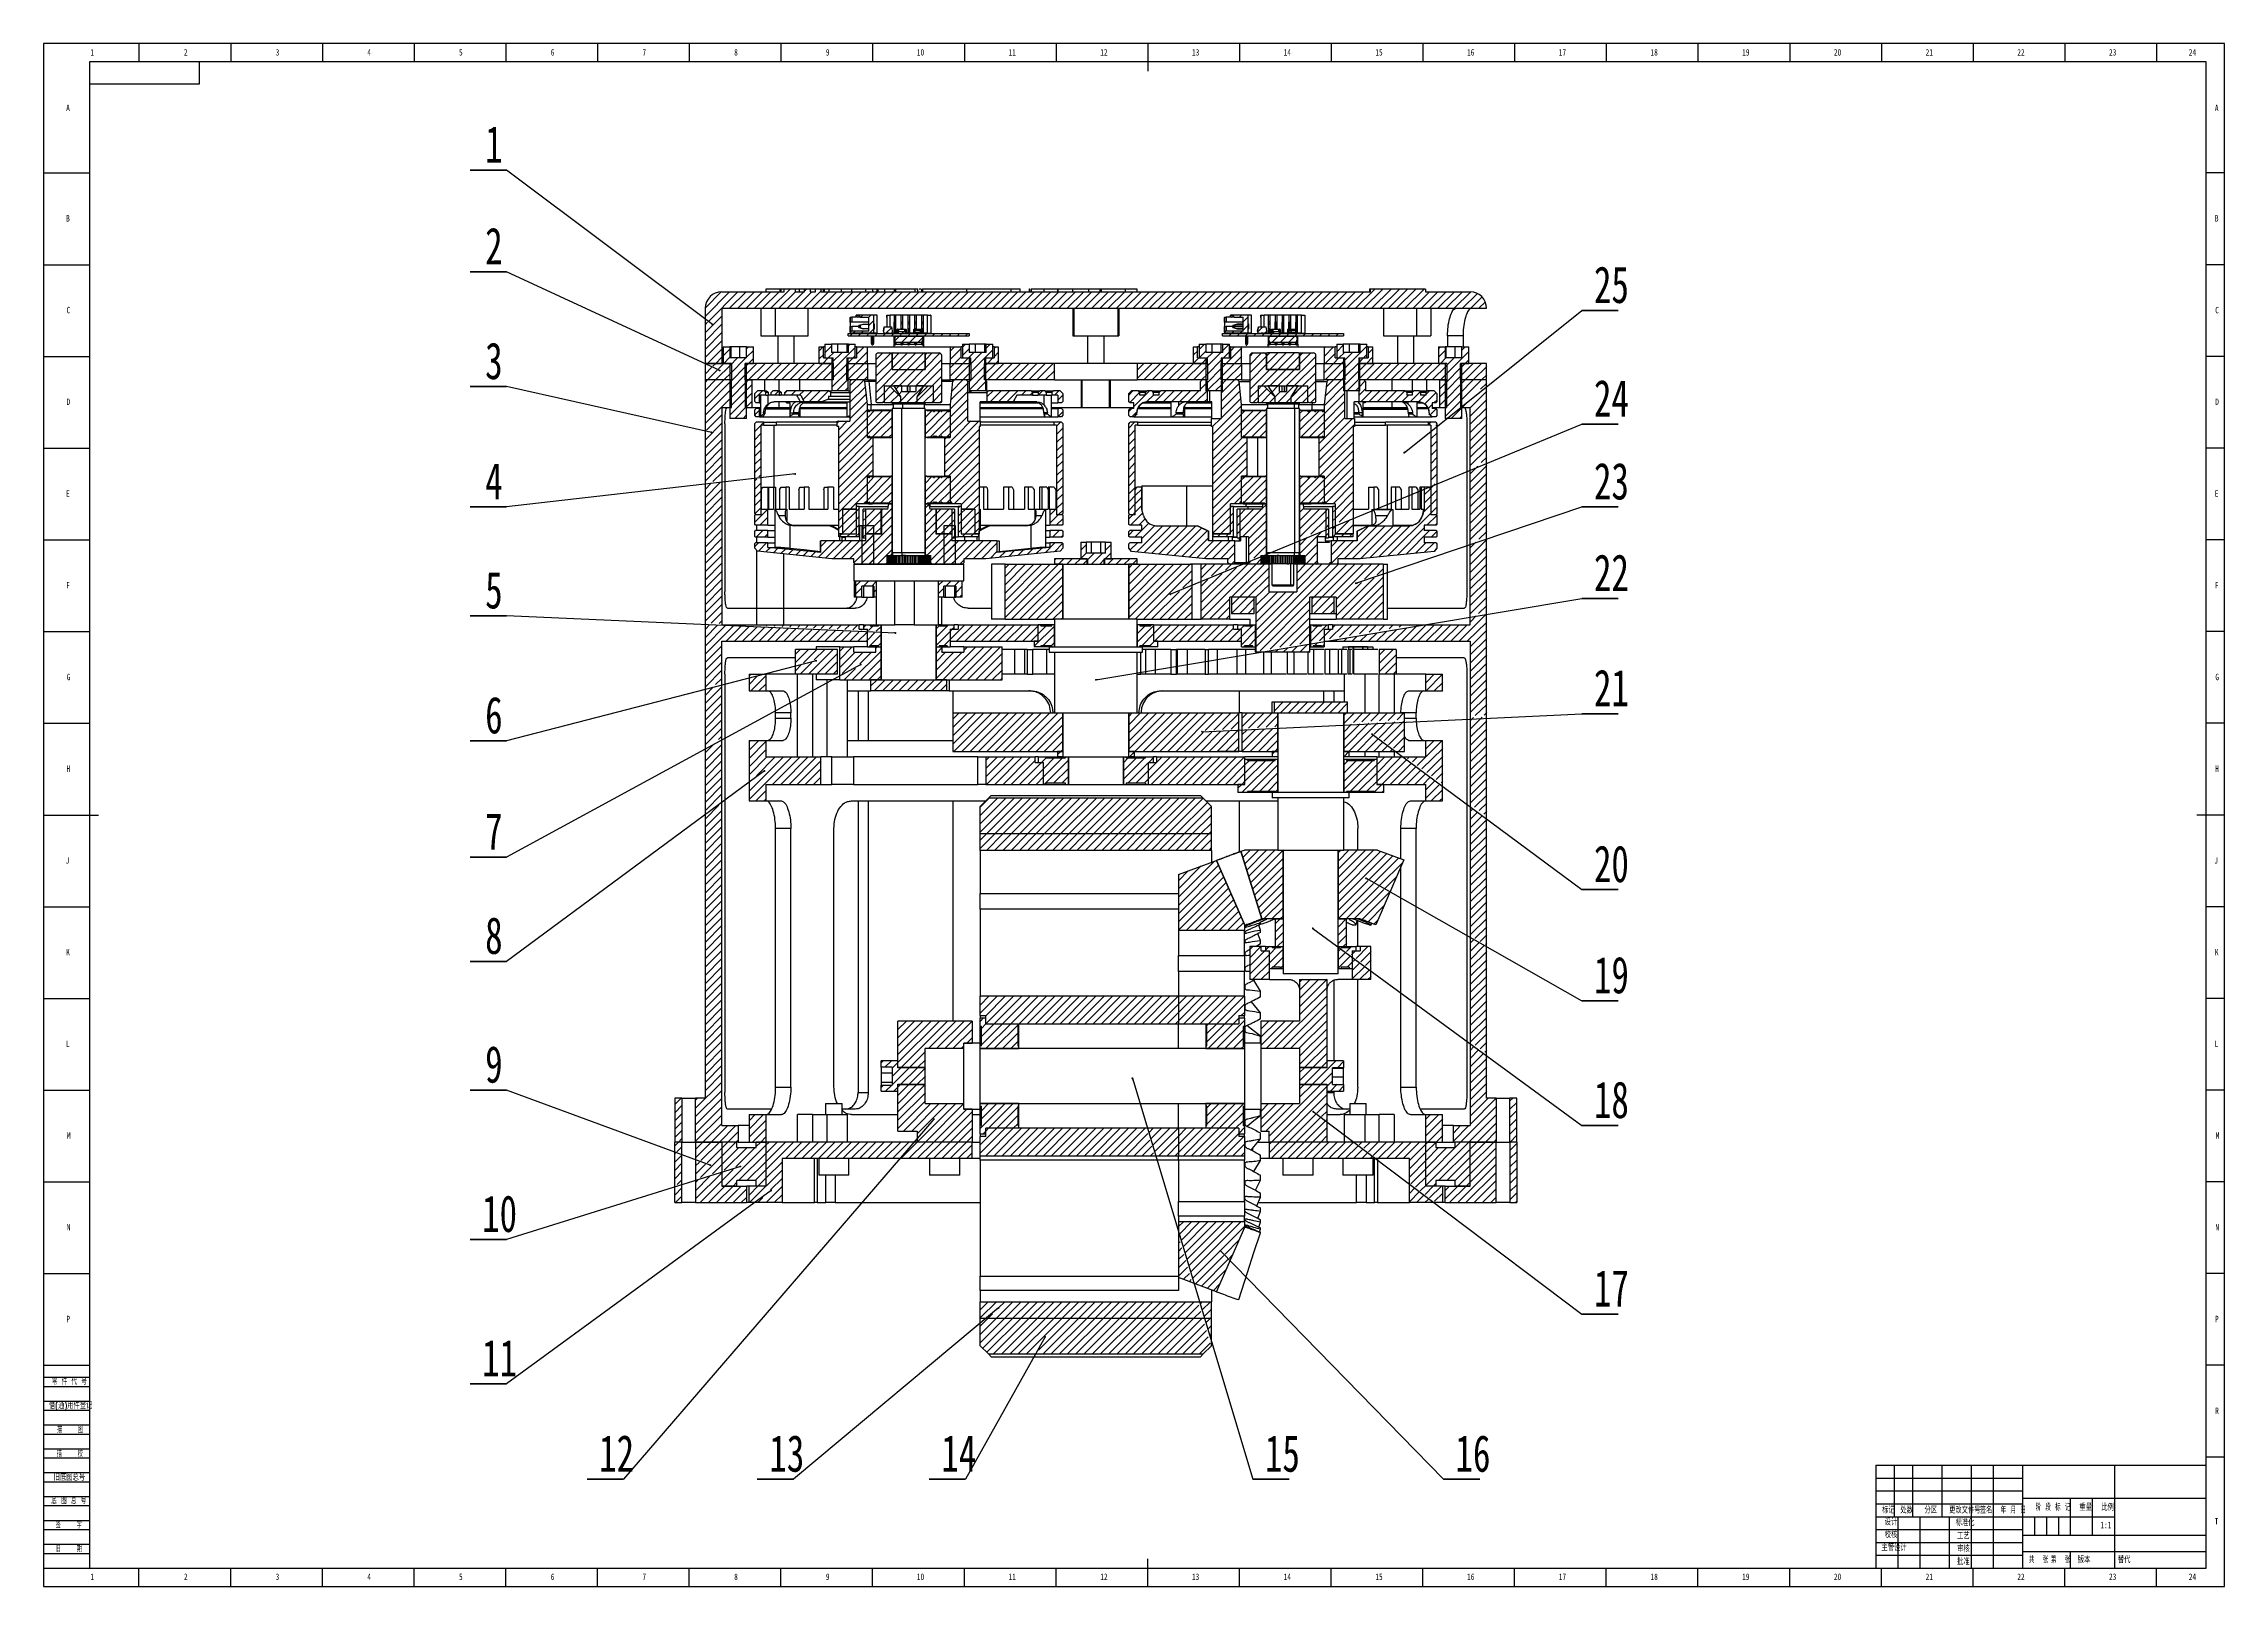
# Model space of a CAD drawing. Header units: millimetres. Extents: x 0 to 1189, y 0 to 841.
import ezdxf

# ---------------------------------------------------------------- set-up
doc = ezdxf.new("R2010")
doc.units = ezdxf.units.MM
for name, color, linetype in [('10', 7, 'Continuous'), ('5', 7, 'Continuous'), ('9', 7, 'Continuous'), ('SLD-0', 7, 'Continuous')]:
    doc.layers.add(name, color=color, linetype=linetype)
doc.styles.add('SLDTEXTSTYLE0', font='TXT', dxfattribs={"width": 0.7, "bigfont": 'bigfont'})
doc.styles.add('SLDTEXTSTYLE1', font='TXT', dxfattribs={"width": 0.6, "bigfont": 'bigfont'})
doc.styles.add('SLDTEXTSTYLE2', font='TXT', dxfattribs={"width": 0.614286, "bigfont": 'bigfont'})
doc.styles.add('SLDTEXTSTYLE3', font='TXT', dxfattribs={"width": 0.62, "bigfont": 'bigfont'})
doc.styles.add('SLDTEXTSTYLE4', font='TXT', dxfattribs={"width": 0.566667, "bigfont": 'bigfont'})
doc.styles.add('SLDTEXTSTYLE5', font='TXT', dxfattribs={"width": 0.7})
doc.dimstyles.new('SLDDIMSTYLE0', dxfattribs={"dimtxt": 0.18, "dimasz": 1.016, "dimexe": 0, "dimexo": 0.0625, "dimgap": 0, "dimtad": 0, "dimtih": 1, "dimtoh": 1, "dimdec": 0, "dimrnd": 1e-09, "dimzin": 0, "dimdsep": 46, "dimtxsty": 'Standard', "dimblk1": 'DOT', "dimblk2": 'DOT', "dimsah": 1, "dimcen": 0.09, "dimadec": 0, "dimazin": 0, "dimtfac": 1.016, "dimtdec": 0, "dimtofl": 0, "dimtmove": 0, "dimatfit": 3, "dimldrblk": 'DOT', "dimfxl": 0, "dimfrac": 2, "dimtolj": 1, "dimtzin": 0, "dimarcsym": 0})

msp = doc.modelspace()

# ---------------------------------------------------------------- texts
at = {"layer": '10', "char_height": 3.5, "attachment_point": 2}
for s, insert, style in [('1', (26.5, 838), 'SLDTEXTSTYLE5'), ('2', (77.5, 838), 'SLDTEXTSTYLE5'), ('3', (127.5, 838), 'SLDTEXTSTYLE5'), ('4', (177.5, 838), 'SLDTEXTSTYLE5'), ('5', (227.5, 838), 'SLDTEXTSTYLE5'), ('6', (277.5, 838), 'SLDTEXTSTYLE5'), ('7', (327.5, 838), 'SLDTEXTSTYLE5'), ('8', (377.5, 838), 'SLDTEXTSTYLE5'), ('9', (427.5, 838), 'SLDTEXTSTYLE5'), ('10', (478.1, 838), 'SLDTEXTSTYLE5'), ('11', (528.1, 838), 'SLDTEXTSTYLE5'), ('12', (578.1, 838), 'SLDTEXTSTYLE5'), ('13', (628.1, 838), 'SLDTEXTSTYLE5'), ('14', (678.1, 838), 'SLDTEXTSTYLE5'), ('15', (728.1, 838), 'SLDTEXTSTYLE5'), ('16', (778.1, 838), 'SLDTEXTSTYLE5'), ('17', (828.1, 838), 'SLDTEXTSTYLE5'), ('18', (878.1, 838), 'SLDTEXTSTYLE5'), ('19', (928.1, 838), 'SLDTEXTSTYLE5'), ('20', (978.1, 838), 'SLDTEXTSTYLE5'), ('21', (1028.1, 838), 'SLDTEXTSTYLE5'), ('22', (1078.1, 838), 'SLDTEXTSTYLE5'), ('23', (1128.1, 838), 'SLDTEXTSTYLE5'), ('24', (1171.6, 838), 'SLDTEXTSTYLE5'), ('A', (13.3, 807.7), 'SLDTEXTSTYLE5'), ('A', (1184.8, 807.7), 'SLDTEXTSTYLE5'), ('B', (13.3, 747.5), 'SLDTEXTSTYLE5'), ('B', (1184.8, 747.5), 'SLDTEXTSTYLE5'), ('C', (13.5, 697.5), 'SLDTEXTSTYLE5'), ('C', (1185, 697.5), 'SLDTEXTSTYLE5'), ('D', (13.5, 647.5), 'SLDTEXTSTYLE5'), ('D', (1185, 647.5), 'SLDTEXTSTYLE5'), ('E', (13.3, 597.5), 'SLDTEXTSTYLE5'), ('E', (1184.8, 597.5), 'SLDTEXTSTYLE5'), ('F', (13.3, 547.5), 'SLDTEXTSTYLE5'), ('F', (1184.8, 547.5), 'SLDTEXTSTYLE5'), ('G', (13.6, 497.5), 'SLDTEXTSTYLE5'), ('G', (1185.1, 497.5), 'SLDTEXTSTYLE5'), ('H', (13.5, 447.5), 'SLDTEXTSTYLE5'), ('H', (1185, 447.5), 'SLDTEXTSTYLE5'), ('J', (13, 397.5), 'SLDTEXTSTYLE5'), ('J', (1184.5, 397.5), 'SLDTEXTSTYLE5'), ('K', (13.3, 347.5), 'SLDTEXTSTYLE5'), ('K', (1184.8, 347.5), 'SLDTEXTSTYLE5'), ('L', (13.2, 297.5), 'SLDTEXTSTYLE5'), ('L', (1184.7, 297.5), 'SLDTEXTSTYLE5'), ('M', (13.7, 247.5), 'SLDTEXTSTYLE5'), ('M', (1185.2, 247.5), 'SLDTEXTSTYLE5'), ('N', (13.6, 197.5), 'SLDTEXTSTYLE5'), ('N', (1185.1, 197.5), 'SLDTEXTSTYLE5'), ('P', (13.4, 147.5), 'SLDTEXTSTYLE5'), ('P', (1184.9, 147.5), 'SLDTEXTSTYLE5'), ('R', (1185, 97.5), 'SLDTEXTSTYLE5'), ('T', (1184.7, 37.3), 'SLDTEXTSTYLE5'), ('校核', (1007.2, 29.9), 'SLDTEXTSTYLE0'), ('主管设计', (1008.9, 22.8), 'SLDTEXTSTYLE0'), ('1', (26.5, 7), 'SLDTEXTSTYLE5'), ('2', (77.5, 7), 'SLDTEXTSTYLE5'), ('3', (127.5, 7), 'SLDTEXTSTYLE5'), ('4', (177.5, 7), 'SLDTEXTSTYLE5'), ('5', (227.5, 7), 'SLDTEXTSTYLE5'), ('6', (277.5, 7), 'SLDTEXTSTYLE5'), ('7', (327.5, 7), 'SLDTEXTSTYLE5'), ('8', (377.5, 7), 'SLDTEXTSTYLE5'), ('9', (427.5, 7), 'SLDTEXTSTYLE5'), ('10', (478.1, 7), 'SLDTEXTSTYLE5'), ('11', (528.1, 7), 'SLDTEXTSTYLE5'), ('12', (578.1, 7), 'SLDTEXTSTYLE5'), ('13', (628.1, 7), 'SLDTEXTSTYLE5'), ('14', (678.1, 7), 'SLDTEXTSTYLE5'), ('15', (728.1, 7), 'SLDTEXTSTYLE5'), ('16', (778.1, 7), 'SLDTEXTSTYLE5'), ('17', (828.1, 7), 'SLDTEXTSTYLE5'), ('18', (878.1, 7), 'SLDTEXTSTYLE5'), ('19', (928.1, 7), 'SLDTEXTSTYLE5'), ('20', (978.1, 7), 'SLDTEXTSTYLE5'), ('21', (1028.1, 7), 'SLDTEXTSTYLE5'), ('22', (1078.1, 7), 'SLDTEXTSTYLE5'), ('23', (1128.1, 7), 'SLDTEXTSTYLE5'), ('24', (1171.6, 7), 'SLDTEXTSTYLE5')]:
    msp.add_mtext(s, dxfattribs=dict(at, insert=insert, style=style))
at = {"layer": '10', "color": 7, "insert": (1112.5, 16.2), "char_height": 3.5, "attachment_point": 2, "style": 'SLDTEXTSTYLE0'}
msp.add_mtext('版本', dxfattribs=at)
at = {"layer": '9', "color": 7, "char_height": 3.5}
for s, insert, attachment_point, style in [('零 件 代 号', (4.5, 113.4), 1, 'SLDTEXTSTYLE2'), ('借(通)用件登记', (2.9, 100.3), 1, 'SLDTEXTSTYLE0'), ('描    图', (14.4, 87.2), 2, 'SLDTEXTSTYLE4'), ('描    校', (14.3, 74.1), 2, 'SLDTEXTSTYLE4'), ('旧底图总号', (5.5, 61.2), 1, 'SLDTEXTSTYLE0'), ('底 图 总 号', (4.2, 48.4), 1, 'SLDTEXTSTYLE2'), ('标记', (1005.8, 43.3), 2, 'SLDTEXTSTYLE0'), ('设计', (1007.2, 36.8), 2, 'SLDTEXTSTYLE0'), ('处数', (1015.8, 43.3), 2, 'SLDTEXTSTYLE0'), ('分区', (1028.9, 43.3), 2, 'SLDTEXTSTYLE0'), ('更改文件号', (1047.5, 43.3), 2, 'SLDTEXTSTYLE0'), ('标准化', (1047.6, 36.4), 2, 'SLDTEXTSTYLE0'), ('签名', (1059.1, 43.3), 2, 'SLDTEXTSTYLE0'), ('年 月 日', (1073.9, 43.3), 2, 'SLDTEXTSTYLE3'), ('阶 段 标 记', (1095.5, 44.8), 2, 'SLDTEXTSTYLE2'), ('重量', (1113.4, 44.8), 2, 'SLDTEXTSTYLE0'), ('比例', (1125.3, 44.8), 2, 'SLDTEXTSTYLE0'), ('签    字', (13.7, 35.2), 2, 'SLDTEXTSTYLE4'), ('工艺', (1046.7, 29.2), 2, 'SLDTEXTSTYLE0'), ('日    期', (13.8, 22.2), 2, 'SLDTEXTSTYLE4'), ('批准', (1046.7, 15.2), 2, 'SLDTEXTSTYLE0'), ('审核', (1046.7, 22.2), 2, 'SLDTEXTSTYLE0'), ('共  张', (1087.7, 16.2), 2, 'SLDTEXTSTYLE1'), ('第  张', (1099.7, 16.2), 2, 'SLDTEXTSTYLE1')]:
    msp.add_mtext(s, dxfattribs=dict(at, insert=insert, attachment_point=attachment_point, style=style))
at = {"layer": 'SLD-0', "char_height": 3.5}
for s, insert, attachment_point, style in [('1:1', (1124.4, 35.2), 2, 'SLDTEXTSTYLE5'), ('替代', (1130.9, 16.2), 1, 'SLDTEXTSTYLE0')]:
    msp.add_mtext(s, dxfattribs=dict(at, insert=insert, attachment_point=attachment_point, style=style))

# ---------------------------------------------------------------- blocks, each defined once
blk = doc.blocks.new('SW_HATCH_0')
at = {"color": 0, "linetype": 'Continuous', "lineweight": 18}
for p, q in [((-145.5, 550.5), (-154.2, 541.7)), ((-141, 550.5), (-154.2, 537.2)), ((-136.5, 550.5), (-152.2, 534.7)), ((-132, 550.5), (-141, 541.5)), ((-127.5, 550.5), (-136.5, 541.5)), ((-123, 550.5), (-132, 541.5)), ((-118.5, 550.5), (-127.5, 541.5)), ((-114, 550.5), (-123, 541.5)), ((-108, 552), (-118.5, 541.5)), ((-105.1, 550.5), (-114.1, 541.5)), ((-100.6, 550.5), (-109.6, 541.5)), ((-96.1, 550.5), (-105.1, 541.5)), ((-91.2, 550.9), (-100.6, 541.5)), ((-99.1, 552), (-100.2, 550.9)), ((-87.1, 550.5), (-96.1, 541.5)), ((-82.6, 550.5), (-91.6, 541.5)), ((-78.1, 550.5), (-87.1, 541.5)), ((-73.6, 550.5), (-82.6, 541.5)), ((-69.1, 550.5), (-78.1, 541.5)), ((-64.6, 550.5), (-73.6, 541.5)), ((-60.2, 550.5), (-69.2, 541.5)), ((-55.7, 550.5), (-64.7, 541.5)), ((-51.2, 550.5), (-60.2, 541.5)), ((-46.7, 550.5), (-55.7, 541.5)), ((-42.2, 550.5), (-51.2, 541.5)), ((-37.7, 550.5), (-46.7, 541.5)), ((-33.2, 550.5), (-42.2, 541.5)), ((-28.7, 550.5), (-37.7, 541.5)), ((-24.2, 550.5), (-33.2, 541.5)), ((-19.7, 550.5), (-28.7, 541.5)), ((-15.3, 550.5), (-24.3, 541.5)), ((-10.8, 550.5), (-19.8, 541.5)), ((-6.3, 550.5), (-15.3, 541.5)), ((-1.8, 550.5), (-10.8, 541.5)), ((2.7, 550.5), (-6.3, 541.5)), ((7.2, 550.5), (-1.8, 541.5)), ((11.7, 550.5), (2.7, 541.5)), ((16.2, 550.5), (7.2, 541.5)), ((20.7, 550.5), (11.7, 541.5)), ((25.2, 550.5), (16.2, 541.5)), ((29.6, 550.5), (20.6, 541.5)), ((34.1, 550.5), (25.1, 541.5)), ((38.6, 550.5), (29.6, 541.5)), ((43.1, 550.5), (34.1, 541.5)), ((47.6, 550.5), (38.6, 541.5)), ((52.1, 550.5), (43.1, 541.5)), ((56.6, 550.5), (47.6, 541.5)), ((61.1, 550.5), (52.1, 541.5)), ((65.6, 550.5), (56.6, 541.5)), ((70.1, 550.5), (61.1, 541.5)), ((74.5, 550.5), (65.5, 541.5)), ((79, 550.5), (70, 541.5)), ((83.5, 550.5), (74.5, 541.5)), ((88, 550.5), (79, 541.5)), ((92.5, 550.5), (83.5, 541.5)), ((97, 550.5), (88, 541.5)), ((101.5, 550.5), (92.5, 541.5)), ((106, 550.5), (97, 541.5)), ((110.5, 550.5), (101.5, 541.5)), ((115, 550.5), (106, 541.5)), ((119.4, 550.5), (110.4, 541.5)), ((123.9, 550.5), (114.9, 541.5)), ((128.4, 550.5), (119.4, 541.5)), ((132.9, 550.5), (123.9, 541.5)), ((137.4, 550.5), (128.4, 541.5)), ((141.9, 550.5), (132.9, 541.5)), ((146.4, 550.5), (137.4, 541.5)), ((150.9, 550.5), (141.9, 541.5)), ((155.4, 550.5), (146.4, 541.5)), ((159.9, 550.5), (150.9, 541.5)), ((164.3, 550.5), (155.3, 541.5)), ((168.8, 550.5), (159.8, 541.5)), ((173.3, 550.5), (164.3, 541.5)), ((177.8, 550.5), (168.8, 541.5)), ((182.3, 550.5), (173.3, 541.5)), ((186.8, 550.5), (177.8, 541.5)), ((191.3, 550.5), (182.3, 541.5)), ((195.8, 550.5), (186.8, 541.5)), ((200.3, 550.5), (191.3, 541.5)), ((204.8, 550.5), (195.8, 541.5)), ((210.8, 552), (200.3, 541.5)), ((215.2, 552), (204.7, 541.5)), ((219.7, 552), (209.2, 541.5)), ((224.2, 552), (213.7, 541.5)), ((228.7, 552), (218.2, 541.5)), ((233.2, 552), (222.7, 541.5)), ((237.7, 552), (227.2, 541.5)), ((240.7, 550.5), (231.7, 541.5)), ((245.2, 550.5), (236.2, 541.5)), ((249.7, 550.5), (240.7, 541.5)), ((254.2, 550.5), (245.2, 541.5)), ((258.6, 550.5), (249.6, 541.5)), ((263.1, 550.5), (254.1, 541.5)), ((266.7, 549.6), (258.6, 541.5)), ((269.3, 547.7), (263.1, 541.5)), ((-145.2, 537.3), (-154.2, 528.3)), ((-68.4, 537.8), (-69.6, 536.6)), ((-63.9, 537.8), (-65.1, 536.6)), ((133.7, 537.8), (133.6, 537.7)), ((138.2, 537.8), (137, 536.6)), ((141.7, 536.8), (139, 534.1)), ((271.1, 545), (267.6, 541.5)), ((-153, 534), (-154.2, 532.7)), ((-145.2, 532.8), (-154.2, 523.8)), ((-145.2, 528.3), (-154.2, 519.3)), ((-145.2, 523.8), (-154.2, 514.8)), ((-73.9, 527.7), (-75.2, 526.5)), ((-72.6, 529.1), (-73.8, 527.9)), ((-69.5, 527.7), (-70.7, 526.5)), ((-68.1, 529.1), (-69.3, 527.9)), ((-65, 527.7), (-66.2, 526.5)), ((-62.3, 534.9), (-65, 532.2)), ((-62.3, 530.4), (-64.8, 527.9)), ((-60.5, 527.7), (-61.7, 526.5)), ((-56, 527.7), (-57.2, 526.5)), ((-52.6, 531.1), (-55.8, 527.9)), ((-51.5, 527.7), (-52.7, 526.5)), ((-48.5, 526.2), (-50.7, 524)), ((-47, 527.7), (-48.2, 526.5)), ((-44, 526.2), (-47.3, 522.9)), ((-45.8, 528.9), (-47, 527.7)), ((-42.5, 527.7), (-43.7, 526.5)), ((-39.6, 526.2), (-42.9, 522.9)), ((-38, 527.7), (-39.3, 526.5)), ((-35.8, 525.5), (-38.4, 522.9)), ((-37.4, 528.3), (-38, 527.7)), ((-36.5, 529.3), (-37.4, 528.3)), ((-33.5, 527.7), (-34.8, 526.5)), ((-29, 527.7), (-30.3, 526.5)), ((-24.6, 527.7), (-25.8, 526.5)), ((-20.1, 527.7), (-21.3, 526.5)), ((-15.6, 527.7), (-16.8, 526.5)), ((-11.1, 527.7), (-12.3, 526.5)), ((128.1, 527.7), (127.8, 527.4)), ((129.5, 529.1), (128.8, 528.4)), ((132.6, 527.7), (131.4, 526.5)), ((134, 529.1), (132.8, 527.9)), ((137.1, 527.7), (135.9, 526.5)), ((138.4, 529.1), (137.2, 527.9)), ((141.7, 532.3), (139, 529.6)), ((141.6, 527.7), (140.3, 526.5)), ((146.1, 527.7), (144.8, 526.5)), ((149.7, 531.4), (147.1, 528.7)), ((150.6, 527.7), (149.3, 526.5)), ((151.7, 528.8), (150.7, 527.9)), ((153.5, 526.2), (153.4, 526)), ((155.1, 527.7), (153.8, 526.5)), ((158, 526.2), (154.7, 522.9)), ((155.2, 527.9), (155.1, 527.7)), ((156.3, 528.9), (155.2, 527.9)), ((159.5, 527.7), (158.3, 526.5)), ((162.5, 526.2), (159.2, 522.9)), ((164, 527.7), (162.8, 526.5)), ((167, 526.2), (163.7, 522.9)), ((164.6, 528.3), (164, 527.7)), ((165.8, 529.5), (164.6, 528.3)), ((168.5, 527.7), (167.3, 526.5)), ((173, 527.7), (171.8, 526.5)), ((177.5, 527.7), (176.3, 526.5)), ((182, 527.7), (180.8, 526.5)), ((186.5, 527.7), (185.3, 526.5)), ((191, 527.7), (189.7, 526.5)), ((-153, 511.5), (-153.2, 511.4)), ((-145.2, 519.3), (-153, 511.5)), ((-148.5, 511.5), (-150.1, 509.9)), ((-145.2, 514.8), (-148.5, 511.5)), ((-144.1, 511.5), (-147, 508.5)), ((-144, 520.5), (-144.5, 520)), ((-140.8, 519.3), (-144.5, 515.6)), ((-140.8, 514.8), (-144.1, 511.5)), ((-136.6, 514.5), (-140.7, 510.3)), ((-132.1, 514.5), (-140.7, 505.8)), ((-130.6, 511.5), (-132.5, 509.6)), ((-126.1, 511.5), (-132.5, 505.1)), ((-130.6, 520.5), (-131.7, 519.4)), ((-128, 518.6), (-131.7, 514.9)), ((-128, 514.1), (-130.6, 511.5)), ((-121.6, 511.5), (-130.6, 502.5)), ((-117.1, 511.5), (-126.1, 502.5)), ((-112.6, 511.5), (-121.6, 502.5)), ((-108.1, 511.5), (-117.1, 502.5)), ((-103.6, 511.5), (-112.6, 502.5)), ((-99.2, 511.5), (-108.2, 502.5)), ((-94.7, 511.5), (-103.7, 502.5)), ((-90.2, 511.5), (-99.2, 502.5)), ((-85.7, 511.5), (-94.7, 502.5)), ((-90.2, 520.5), (-92, 518.6)), ((-89.7, 516.4), (-92, 514.1)), ((-87.2, 514.5), (-90.2, 511.5)), ((-88.7, 522), (-89, 521.7)), ((-85.4, 520.8), (-89, 517.2)), ((-84.2, 517.5), (-87.2, 514.5)), ((-84.5, 512.7), (-85.7, 511.5)), ((-72.5, 520.2), (-85.2, 507.4)), ((-79.7, 517.5), (-85.2, 511.9)), ((-76.2, 512), (-85.2, 503)), ((-76.7, 511.5), (-77, 511.2)), ((-72.2, 511.5), (-77, 506.7)), ((-73.7, 514.5), (-76.7, 511.5)), ((-67.7, 511.5), (-76.7, 502.5)), ((-75.2, 522), (-76.1, 521.1)), ((-72.5, 515.7), (-73.7, 514.5)), ((-65.7, 518), (-72.2, 511.5)), ((-67.7, 520.5), (-71.7, 516.5)), ((-65.7, 513.5), (-67.7, 511.5)), ((-57.5, 517.3), (-61.2, 513.5)), ((-53.1, 517.1), (-61.2, 509)), ((-52.2, 513.5), (-61.2, 504.5)), ((-48.5, 517.3), (-52.2, 513.5)), ((-44, 517.3), (-52.2, 509)), ((-39.5, 517.3), (-48.5, 508.3)), ((-35, 517.3), (-44, 508.3)), ((-25.2, 513.6), (-39.5, 499.3)), ((-34.2, 513.5), (-39.5, 508.3)), ((-30.5, 517.3), (-34.2, 513.5)), ((-26.2, 517.2), (-34.2, 509.1)), ((-18.3, 520.5), (-20.7, 518.1)), ((-14.7, 519.6), (-20.7, 513.6)), ((-18.3, 511.5), (-20.7, 509.1)), ((-13.8, 511.5), (-20.7, 504.6)), ((-9.5, 511.4), (-18.4, 502.5)), ((-14.7, 515.1), (-18.3, 511.5)), ((-12.3, 522), (-14, 520.3)), ((-10.4, 519.4), (-14, 515.8)), ((-10.8, 514.5), (-13.8, 511.5)), ((-7.8, 517.5), (-10.8, 514.5)), ((2.5, 518.9), (-10.2, 506.1)), ((-3.4, 517.5), (-10.2, 510.6)), ((-1.9, 514.5), (-2, 514.4)), ((-0.4, 511.5), (-2, 509.9)), ((4.1, 511.5), (-2, 505.4)), ((1.1, 522), (-1.1, 519.8)), ((2.6, 514.5), (-0.4, 511.5)), ((8.6, 511.5), (-0.4, 502.5)), ((4.1, 520.5), (3.3, 519.6)), ((5.5, 517.4), (3.3, 515.1)), ((5.5, 512.9), (4.1, 511.5)), ((13.1, 511.5), (4.1, 502.5)), ((17.6, 511.5), (8.6, 502.5)), ((22.1, 511.5), (13.1, 502.5)), ((26.6, 511.5), (17.6, 502.5)), ((31.1, 511.5), (22.1, 502.5)), ((35.5, 511.5), (26.5, 502.5)), ((84.9, 511.5), (81.3, 507.8)), ((89.4, 511.5), (81.3, 503.3)), ((93.9, 511.5), (84.9, 502.5)), ((98.4, 511.5), (89.4, 502.5)), ((102.9, 511.5), (93.9, 502.5)), ((107.4, 511.5), (98.4, 502.5)), ((111.9, 511.5), (102.9, 502.5)), ((116.4, 511.5), (107.4, 502.5)), ((114.3, 518.4), (112, 516.1)), ((114.9, 514.5), (112, 511.6)), ((117.9, 522), (115, 519.1)), ((118.6, 518.2), (115, 514.6)), ((119.4, 514.5), (116.4, 511.5)), ((122.4, 517.5), (118.8, 513.9)), ((126.9, 517.5), (118.8, 509.4)), ((127.8, 513.9), (118.8, 504.9)), ((128.3, 514.5), (127, 513.2)), ((129.8, 511.5), (127, 508.7)), ((134.3, 511.5), (127, 504.2)), ((131.4, 522), (127.9, 518.6)), ((131.5, 517.7), (128.3, 514.5)), ((138.3, 519.9), (129.8, 511.5)), ((134.3, 520.5), (132.3, 518.4)), ((138.3, 515.4), (134.3, 511.5)), ((149, 517.2), (142.8, 510.9)), ((144.5, 517.2), (142.8, 515.4)), ((151.8, 515.5), (142.8, 506.5)), ((153.5, 517.2), (151.8, 515.5)), ((158, 517.2), (151.8, 511)), ((162.5, 517.2), (153.5, 508.2)), ((167, 517.2), (158, 508.2)), ((178.8, 515.5), (162.4, 499.2)), ((169.8, 515.5), (162.5, 508.2)), ((176, 517.2), (169.8, 511)), ((171.5, 517.2), (169.8, 515.5)), ((183.7, 520.5), (183.3, 520)), ((188.2, 520.5), (183.3, 515.5)), ((183.7, 511.5), (183.3, 511)), ((188.2, 511.5), (183.3, 506.5)), ((189.3, 517), (183.7, 511.5)), ((192.7, 511.5), (183.7, 502.5)), ((191.2, 514.5), (188.2, 511.5)), ((193.6, 521.4), (190, 517.8)), ((194.2, 517.5), (191.2, 514.5)), ((194.5, 513.3), (192.7, 511.5)), ((206.5, 520.8), (193.8, 508.1)), ((198.7, 517.5), (193.8, 512.6)), ((202.8, 512.6), (193.8, 503.6)), ((204.7, 514.5), (202, 511.8)), ((206.2, 511.5), (202, 507.3)), ((210.7, 511.5), (202, 502.8)), ((203.2, 522), (202.9, 521.7)), ((206.5, 516.3), (204.7, 514.5)), ((209.5, 514.9), (206.2, 511.5)), ((215.2, 511.5), (206.2, 502.5)), ((209.5, 519.3), (207.3, 517.1)), ((219.6, 511.5), (210.6, 502.5)), ((224.1, 511.5), (215.1, 502.5)), ((228.6, 511.5), (219.6, 502.5)), ((233.1, 511.5), (224.1, 502.5)), ((237.6, 511.5), (228.6, 502.5)), ((242.1, 511.5), (233.1, 502.5)), ((246.6, 511.5), (237.6, 502.5)), ((246.6, 520.5), (245.5, 519.4)), ((249.2, 518.6), (245.5, 514.9)), ((249.6, 514.5), (246.6, 511.5)), ((262, 517.9), (249.3, 505.2)), ((254.1, 514.5), (249.3, 509.7)), ((260.1, 511.5), (257.5, 508.9)), ((264.5, 511.5), (257.5, 504.5)), ((260.1, 520.5), (258.3, 518.7)), ((269, 511.5), (260, 502.5)), ((262, 513.4), (260.1, 511.5)), ((-153.9, 510.6), (-154.2, 510.3)), ((-150.9, 509.2), (-154.2, 505.8)), ((-144.1, 502.5), (-154.2, 492.3)), ((-148.6, 502.5), (-154.2, 496.8)), ((-153.1, 502.5), (-154.2, 501.3)), ((-140, 502.1), (-154.2, 487.8)), ((-147.8, 507.8), (-153.1, 502.5)), ((-140, 511.1), (-148.6, 502.5)), ((-140, 506.6), (-144.1, 502.5)), ((-131.7, 510.3), (-140.7, 501.3)), ((-131.7, 505.9), (-140.7, 496.9)), ((-131.7, 501.4), (-140.7, 492.4)), ((-130.6, 502.5), (-132.5, 500.6)), ((-128.7, 499.9), (-132.5, 496.1)), ((-84.5, 508.2), (-90.2, 502.5)), ((-84.5, 503.7), (-85.7, 502.5)), ((-76.2, 507.5), (-85.2, 498.5)), ((-76.2, 503), (-82.7, 496.5)), ((-72.2, 502.6), (-75.5, 499.3)), ((-67.8, 502.4), (-75.5, 494.8)), ((-65.7, 509), (-72.2, 502.5)), ((-65.7, 504.5), (-67.7, 502.5)), ((-52.2, 509), (-61.2, 500)), ((-48.5, 508.3), (-61.2, 495.5)), ((-44, 508.3), (-53, 499.3)), ((-39.5, 508.3), (-48.5, 499.3)), ((-35, 508.3), (-44, 499.3)), ((-25.2, 509.1), (-35.1, 499.3)), ((-34.2, 509.1), (-35, 508.3)), ((-25.2, 504.6), (-30.6, 499.3)), ((-25.2, 500.1), (-29.7, 495.6)), ((-11, 500.8), (-20.5, 491.4)), ((-13.8, 502.6), (-19.9, 496.4)), ((-18.3, 502.6), (-19.4, 501.5)), ((-9.5, 506.9), (-13.9, 502.5)), ((-1.2, 510.6), (-10.2, 501.6)), ((-1.2, 506.1), (-10.2, 497.1)), ((-1.2, 501.6), (-6.4, 496.5)), ((36.3, 507.7), (31, 502.5)), ((36.3, 503.2), (35.5, 502.5)), ((119.5, 510.1), (111.9, 502.5)), ((119.5, 501.2), (115.8, 497.4)), ((119.5, 505.7), (116.3, 502.5)), ((127.8, 509.4), (118.8, 500.4)), ((127.8, 504.9), (119.3, 496.5)), ((127.8, 500.4), (123.8, 496.5)), ((129.8, 502.5), (127, 499.7)), ((134.3, 502.5), (127, 495.2)), ((137, 500.7), (127, 490.7)), ((138.3, 510.9), (129.8, 502.5)), ((138.3, 506.4), (134.3, 502.5)), ((151.8, 511), (142.8, 502)), ((153.5, 508.2), (142.8, 497.5)), ((158, 508.2), (149, 499.2)), ((162.5, 508.2), (153.5, 499.2)), ((167, 508.2), (158, 499.2)), ((178.8, 511), (166.9, 499.2)), ((169.8, 511), (167, 508.2)), ((178.8, 506.5), (171.4, 499.2)), ((178.8, 502), (174.3, 497.5)), ((194.5, 499.8), (183.3, 488.6)), ((192.7, 502.5), (183.8, 493.6)), ((188.2, 502.5), (184.3, 498.6)), ((194.5, 508.8), (188.2, 502.5)), ((194.5, 504.3), (192.7, 502.5)), ((202.8, 508.1), (193.8, 499.1)), ((202.8, 503.6), (195.7, 496.5)), ((205.5, 501.9), (202, 498.4)), ((250, 510.4), (242.1, 502.5)), ((246.6, 502.5), (246.3, 502.2)), ((250, 501.4), (246.3, 497.7)), ((250, 505.9), (246.6, 502.5)), ((258.3, 509.7), (249.3, 500.7)), ((258.3, 505.2), (249.3, 496.2)), ((258.3, 500.7), (249.3, 491.7)), ((269, 502.5), (257.5, 491)), ((264.5, 502.5), (257.5, 495.5)), ((260, 502.5), (257.5, 500)), ((271.8, 509.7), (264.5, 502.5)), ((271.8, 500.7), (268.5, 497.5)), ((271.8, 505.2), (269, 502.5)), ((-140, 497.6), (-154.2, 483.4)), ((-140, 493.1), (-154.2, 478.9)), ((-140, 488.6), (-141.1, 487.5)), ((-131.7, 496.9), (-140.7, 487.9)), ((-131.7, 492.4), (-140.7, 483.4)), ((-131.7, 487.9), (-138.1, 481.5)), ((-128.7, 495.4), (-132.5, 491.6)), ((-128.7, 490.9), (-132.1, 487.5)), ((-123.1, 496.6), (-127.2, 492.4)), ((-124.5, 490.6), (-125.2, 490)), ((-114.3, 496.3), (-116.5, 494.2)), ((-109.6, 496.6), (-110.7, 495.4)), ((-105.1, 496.6), (-107.5, 494.2)), ((-100.6, 496.6), (-103, 494.2)), ((-96.1, 496.6), (-101, 491.7)), ((-91.6, 496.6), (-97.6, 490.6)), ((-87.1, 496.6), (-93.1, 490.6)), ((-87.1, 492.1), (-87.2, 492)), ((-76.2, 498.5), (-78.2, 496.5)), ((-66.8, 498.9), (-75.5, 490.3)), ((-66.4, 494.9), (-75.5, 485.8)), ((-65.9, 490.8), (-75.5, 481.3)), ((-56.7, 495.5), (-61.2, 491)), ((-56.7, 491), (-57.5, 490.3)), ((-53.4, 498.9), (-56.7, 495.5)), ((-51.1, 496.7), (-56.7, 491)), ((-48.9, 494.4), (-53, 490.3)), ((-48.5, 499.3), (-50.4, 497.4)), ((-47, 496.3), (-48.6, 494.7)), ((-47.7, 491.1), (-48.5, 490.3)), ((-42.5, 496.3), (-47.7, 491.1)), ((-35.1, 499.3), (-44.1, 490.3)), ((-38.7, 491.1), (-39.6, 490.3)), ((-30.6, 499.3), (-38.7, 491.1)), ((-29.7, 495.6), (-35.1, 490.3)), ((-29.7, 491.1), (-30.6, 490.3)), ((-25.2, 495.6), (-29.7, 491.1)), ((-25.2, 491.1), (-26.1, 490.3)), ((-11, 496.3), (-20.7, 486.6)), ((-11, 491.9), (-20.7, 482.1)), ((-1.2, 497.2), (-1.9, 496.5)), ((2.7, 496.6), (-0.7, 493.2)), ((7.1, 496.6), (1.1, 490.6)), ((11.6, 496.6), (5.6, 490.6)), ((16.1, 496.6), (10.1, 490.6)), ((20.6, 496.6), (18.2, 494.2)), ((24.3, 495.7), (22.7, 494.2)), ((29.6, 496.6), (27.3, 494.2)), ((31.8, 494.2), (31.7, 494.2)), ((38.6, 496.6), (36.2, 494.2)), ((40.8, 494.3), (38.1, 491.6)), ((78.9, 496.5), (76.8, 494.3)), ((82.7, 495.8), (77.2, 490.2)), ((85.5, 494.1), (79.5, 488.1)), ((87.9, 496.5), (85.8, 494.4)), ((90.3, 494.4), (86.4, 490.5)), ((96.9, 496.5), (90.9, 490.5)), ((101.4, 496.5), (95.4, 490.5)), ((105.9, 496.5), (99.9, 490.5)), ((110.3, 496.5), (104.3, 490.5)), ((114.8, 496.5), (108.8, 490.5)), ((119.5, 496.7), (113.3, 490.5)), ((119.5, 492.2), (117.8, 490.5)), ((138.3, 488.5), (122.5, 472.7)), ((137.4, 496.6), (127, 486.2)), ((137.9, 492.6), (127, 481.7)), ((147.3, 497.5), (142.8, 493)), ((147.3, 493), (144.5, 490.2)), ((149, 499.2), (147.3, 497.5)), ((151.9, 497.6), (147.3, 493)), ((154.1, 495.4), (149, 490.2)), ((153.5, 499.2), (152.9, 498.6)), ((156.3, 493), (153.4, 490.2)), ((158, 499.2), (154.6, 495.8)), ((159.4, 496.2), (156.3, 493)), ((166.9, 499.2), (157.9, 490.2)), ((165.3, 493), (162.4, 490.2)), ((171.4, 499.2), (165.3, 493)), ((174.3, 497.5), (166.9, 490.2)), ((174.3, 493.1), (171.4, 490.2)), ((178.8, 497.6), (174.3, 493.1)), ((178.8, 493.1), (175.9, 490.2)), ((194.5, 495.3), (183.3, 484.1)), ((194.5, 490.9), (183.3, 479.6)), ((202.8, 499.1), (200.2, 496.5)), ((205.8, 497.6), (202, 493.9)), ((209.1, 496.5), (203.1, 490.5)), ((213.6, 496.5), (207.6, 490.5)), ((218.1, 496.5), (212.1, 490.5)), ((222.6, 496.5), (216.6, 490.5)), ((227.1, 496.5), (221.1, 490.5)), ((229.2, 494.1), (225.6, 490.5)), ((235.5, 495.9), (230.1, 490.5)), ((238.2, 494.1), (234.6, 490.5)), ((244.2, 495.6), (238, 489.4)), ((240.6, 496.5), (238.8, 494.7)), ((242.1, 489), (240, 487)), ((244.8, 491.7), (242.9, 489.9)), ((250, 497), (246.3, 493.2)), ((250, 492.5), (246.3, 488.7)), ((258.3, 496.2), (249.3, 487.2)), ((258.3, 491.7), (249.3, 482.7)), ((250, 488), (249.5, 487.5)), ((261.5, 490.5), (258.5, 487.5)), ((271.8, 496.3), (262.8, 487.3)), ((271.8, 491.8), (262.8, 482.8)), ((-145.2, 478.9), (-154.2, 469.9)), ((-145.2, 483.4), (-153.6, 475.1)), ((-131.7, 483.4), (-133.6, 481.5)), ((-124.5, 486.1), (-127.2, 483.4)), ((-123.8, 477.9), (-127.2, 474.4)), ((-122.3, 479.3), (-123.7, 478)), ((-81.2, 480.1), (-82.2, 479)), ((-65.7, 486.5), (-81.5, 470.8)), ((-65.7, 482), (-81.5, 466.3)), ((-76.7, 480.1), (-81.5, 475.3)), ((-65.7, 477.6), (-81.5, 461.8)), ((-52.7, 486.1), (-65.7, 473.1)), ((-57.5, 485.8), (-65.7, 477.6)), ((-62, 485.8), (-65.7, 482)), ((-52.2, 482.1), (-63, 471.4)), ((-52.2, 477.6), (-58.5, 471.4)), ((-30.6, 485.8), (-34.2, 482.1)), ((-21.8, 485.6), (-34.2, 473.1)), ((-26.6, 485.3), (-34.2, 477.6)), ((-20.7, 482.1), (-31.5, 471.4)), ((-20.7, 477.7), (-27, 471.4)), ((-26.1, 485.8), (-26.5, 485.4)), ((-9.4, 480.1), (-23.7, 465.7)), ((-4.9, 480.1), (-23.7, 461.2)), ((-21.3, 486.1), (-21.5, 485.9)), ((-11, 487.4), (-20.7, 477.7)), ((-11, 482.9), (-20.7, 473.2)), ((39.4, 479.5), (37.3, 477.3)), ((40.8, 476.3), (37.3, 472.8)), ((40.8, 485.3), (38.1, 482.6)), ((78.3, 486.9), (76.8, 485.4)), ((79.8, 479.4), (76.8, 476.4)), ((81, 485.1), (78.3, 482.4)), ((122.3, 481.5), (121.8, 481)), ((126.8, 481.5), (122.3, 477)), ((138.3, 484), (122.5, 468.2)), ((138.3, 479.5), (122.5, 463.8)), ((148.9, 485.7), (138.3, 475)), ((144.5, 485.7), (138.3, 479.5)), ((140, 485.7), (138.3, 484)), ((151.8, 484), (139.3, 471.6)), ((151.8, 479.5), (143.5, 471.3)), ((180.4, 485.7), (169.8, 475.1)), ((175.9, 485.7), (169.8, 479.6)), ((171.4, 485.7), (169.8, 484.1)), ((183.3, 484.1), (170.2, 471)), ((183.3, 479.6), (175, 471.3)), ((194.5, 481.9), (180.3, 467.6)), ((198.6, 481.5), (180.3, 463.1)), ((199.8, 478.1), (180.3, 458.6)), ((194.5, 486.4), (183.3, 475.1)), ((241.4, 479.4), (239.9, 477.9)), ((244.2, 486.7), (241, 483.5)), ((244.8, 478.2), (244.1, 477.6)), ((258.3, 487.2), (252.5, 481.5)), ((258.3, 482.8), (257, 481.5)), ((271.8, 487.3), (262.8, 478.3)), ((271.8, 482.8), (262.8, 473.8)), ((271.8, 478.3), (262.8, 469.3)), ((-145.2, 474.4), (-154.2, 465.4)), ((-145.2, 469.9), (-154.2, 460.9)), ((-145.2, 465.4), (-154.2, 456.4)), ((-123.8, 473.4), (-127.2, 469.9)), ((-123.8, 468.9), (-127.2, 465.4)), ((-123.8, 464.4), (-127.2, 461)), ((-65.7, 473.1), (-81.5, 457.3)), ((-63.3, 471.1), (-81.5, 452.8)), ((-62.7, 467.1), (-81.5, 448.3)), ((-52.2, 473.1), (-54, 471.4)), ((-5, 475.4), (-23.7, 456.7)), ((-22.8, 471.1), (-23.7, 470.2)), ((-5, 471), (-23.7, 452.2)), ((-20.7, 473.2), (-22.5, 471.4)), ((-5, 466.5), (-21.4, 450.1)), ((40.8, 471.8), (37.3, 468.4)), ((40.8, 467.3), (37.3, 463.9)), ((80.2, 475.3), (76.8, 471.9)), ((80.2, 470.8), (76.8, 467.4)), ((80.2, 466.4), (76.8, 462.9)), ((138.3, 475), (122.5, 459.3)), ((138.7, 471), (122.5, 454.8)), ((141.3, 469), (122.5, 450.3)), ((141.3, 464.5), (122.5, 445.8)), ((139, 471.3), (138.7, 471)), ((151.8, 475), (148, 471.3)), ((183.3, 475.1), (179.4, 471.3)), ((199, 472.9), (180.3, 454.2)), ((199, 468.4), (180.6, 450)), ((199, 463.9), (183.3, 448.2)), ((244.8, 473.7), (241.3, 470.3)), ((244.8, 469.3), (241.3, 465.8)), ((244.8, 464.8), (241.3, 461.3)), ((271.8, 473.8), (262.8, 464.8)), ((271.8, 469.3), (262.8, 460.3)), ((271.8, 464.8), (262.8, 455.8)), ((-145.2, 460.9), (-154.2, 451.9)), ((-145.2, 456.4), (-154.2, 447.4)), ((-145.2, 451.9), (-150.1, 447.1)), ((-123.8, 459.9), (-127.2, 456.5)), ((-123.8, 455.4), (-127.2, 452)), ((-62.7, 462.6), (-81.5, 443.8)), ((-62.7, 458.1), (-81.5, 439.4)), ((-62.7, 453.6), (-81.5, 434.9)), ((-5, 462), (-20.7, 446.2)), ((-5, 457.5), (-20.7, 441.7)), ((-5, 453), (-20.7, 437.2)), ((40.8, 462.8), (37.3, 459.4)), ((40.8, 458.3), (37.3, 454.9)), ((40.8, 453.8), (37.3, 450.4)), ((80.2, 461.9), (76.8, 458.4)), ((80.2, 457.4), (76.8, 453.9)), ((80.2, 452.9), (76.8, 449.4)), ((141.3, 460.1), (122.5, 441.3)), ((141.3, 455.6), (122.5, 436.8)), ((199, 459.4), (183.3, 443.7)), ((199, 454.9), (183.3, 439.2)), ((244.8, 460.3), (241.3, 456.8)), ((244.8, 455.8), (241.3, 452.3)), ((271.8, 455.8), (262.8, 446.8)), ((267, 455.5), (262.8, 451.3)), ((271.8, 460.3), (268.8, 457.4)), ((-146.2, 446.5), (-154.2, 438.4)), ((-151.2, 446), (-154.2, 442.9)), ((-145.2, 443), (-154.2, 434)), ((-126.2, 448.6), (-127.2, 447.5)), ((-123.8, 446.4), (-127.2, 443)), ((-123.8, 442), (-127.2, 438.5)), ((-123.8, 450.9), (-125, 449.7)), ((-65.7, 446.1), (-81.5, 430.4)), ((-65.7, 441.6), (-75.3, 432.1)), ((-52.8, 450.1), (-65.7, 437.1)), ((-57.6, 449.8), (-65.7, 441.6)), ((-62.1, 449.8), (-65.7, 446.1)), ((-52.2, 446.2), (-63, 435.4)), ((-52.2, 441.7), (-58.5, 435.4)), ((-30.7, 449.8), (-34.2, 446.2)), ((-21.8, 449.7), (-34.2, 437.2)), ((-26.6, 449.3), (-34.2, 441.7)), ((-20.7, 446.2), (-31.6, 435.4)), ((-20.7, 441.7), (-27.1, 435.4)), ((-26.2, 449.8), (-26.5, 449.5)), ((-21.4, 450.1), (-21.5, 450)), ((-5, 448.5), (-18.4, 435.1)), ((-5, 444), (-14.7, 434.3)), ((40.8, 449.4), (37.3, 445.9)), ((40.8, 444.9), (37.3, 441.4)), ((40.8, 440.4), (37.3, 436.9)), ((80.2, 448.4), (76.8, 444.9)), ((80.2, 443.9), (76.8, 440.5)), ((83.8, 443), (80.2, 439.4)), ((138.3, 448.1), (122.5, 432.3)), ((138.3, 443.6), (122.5, 427.8)), ((148.9, 449.7), (138.3, 439.1)), ((144.4, 449.7), (138.3, 443.6)), ((139.3, 449.1), (138.3, 448.1)), ((139.9, 449.7), (139.3, 449.1)), ((151.8, 448.1), (139.3, 435.7)), ((141.3, 451.1), (140.2, 450)), ((151.8, 443.6), (143.4, 435.3)), ((180.3, 449.7), (169.8, 439.2)), ((175.8, 449.7), (169.8, 443.7)), ((171.3, 449.7), (169.8, 448.1)), ((183.3, 448.2), (170.1, 435)), ((183.3, 443.7), (174.9, 435.3)), ((199, 450.4), (184.2, 435.6)), ((199, 446), (188, 435)), ((199, 441.5), (189.3, 431.7)), ((241, 443), (237.7, 439.8)), ((244.8, 451.3), (241.3, 447.8)), ((243.7, 445.8), (241.3, 443.4)), ((244.8, 442.3), (241.3, 438.9)), ((271.8, 451.4), (262.8, 442.4)), ((271.8, 446.9), (262.8, 437.9)), ((271.8, 442.4), (262.8, 433.4)), ((-145.2, 438.5), (-154.2, 429.5)), ((-145.2, 434), (-154.2, 425)), ((-145.2, 429.5), (-154.2, 420.5)), ((-123.8, 437.5), (-127.2, 434)), ((-120.2, 432.1), (-127.2, 425)), ((-123.8, 433), (-127.1, 429.7)), ((-79.2, 428.1), (-81.5, 425.9)), ((-75.3, 432.1), (-79.2, 428.1)), ((-71.7, 431.1), (-79.2, 423.6)), ((-70.2, 432.6), (-71.7, 431.1)), ((-70.2, 428.2), (-71.7, 426.7)), ((-66.6, 431.8), (-68.1, 430.3)), ((-65.7, 437.1), (-67.8, 435.1)), ((-61.8, 432.1), (-66.6, 427.3)), ((-66.3, 432.1), (-66.6, 431.8)), ((-58.2, 431.2), (-66.6, 422.8)), ((-52.2, 432.7), (-58, 426.9)), ((-57.4, 432.1), (-58, 431.4)), ((-52.2, 428.2), (-58, 422.4)), ((-52.2, 437.2), (-54.1, 435.4)), ((-32.4, 434.6), (-34.2, 432.7)), ((-30.4, 432.1), (-34.2, 428.2)), ((-28.5, 429.5), (-34.2, 423.7)), ((-21.4, 432.1), (-28.2, 425.3)), ((-25.9, 432.1), (-28.2, 429.7)), ((-19.8, 429.2), (-28.2, 420.8)), ((-20.7, 437.2), (-22.6, 435.4)), ((-18.3, 430.7), (-19.8, 429.2)), ((-15.4, 433.6), (-16.2, 432.8)), ((-14.7, 429.8), (-16.2, 428.3)), ((-12.4, 432.1), (-14.7, 429.8)), ((-8, 432.1), (-14.7, 425.3)), ((-7.2, 428.3), (-14.7, 420.8)), ((-5, 439.5), (-12.4, 432.1)), ((-5, 435), (-8, 432.1)), ((-5, 430.5), (-7.2, 428.3)), ((36.9, 432.1), (33.7, 428.8)), ((38.4, 429.1), (33.7, 424.3)), ((40.8, 435.9), (37.3, 432.4)), ((40.8, 431.4), (38.4, 429.1)), ((80.2, 439.4), (76.8, 436)), ((80.2, 434.9), (76.8, 431.5)), ((78.8, 429), (76.8, 427)), ((84.3, 430.1), (77.6, 423.3)), ((80.2, 430.4), (78.8, 429)), ((83.8, 438.5), (80.2, 434.9)), ((83.8, 434), (80.2, 430.4)), ((132.3, 433.1), (122.5, 423.3)), ((132.3, 428.6), (122.5, 418.9)), ((132.7, 433.5), (132.3, 433.1)), ((133.8, 430.1), (132.3, 428.6)), ((138.3, 439.1), (134.2, 435)), ((137.4, 429.2), (135.9, 427.7)), ((149.1, 432), (137.4, 420.2)), ((144.6, 432), (137.4, 424.7)), ((140.1, 432), (137.4, 429.2)), ((151.8, 430.1), (138.6, 417)), ((139, 435.4), (138.7, 435)), ((151.8, 439.1), (147.9, 435.3)), ((151.8, 434.6), (149.4, 432.3)), ((170.1, 435), (169.8, 434.7)), ((172.1, 432.5), (169.8, 430.2)), ((180.6, 432), (169.8, 421.2)), ((176.1, 432), (169.8, 425.7)), ((184.2, 431.1), (169.8, 416.7)), ((183.3, 439.2), (179.4, 435.3)), ((185, 432), (184.2, 431.1)), ((185.7, 428.1), (184.2, 426.6)), ((189.3, 431.7), (187.8, 430.2)), ((199, 437), (189.3, 427.2)), ((199, 432.5), (191.4, 424.9)), ((241.3, 429.9), (217.9, 406.5)), ((241.3, 434.4), (237.3, 430.3)), ((241.3, 438.9), (237.7, 435.3)), ((244.8, 428.8), (239.2, 423.3)), ((244.8, 437.8), (241.3, 434.4)), ((244.8, 433.3), (241.3, 429.9)), ((271.8, 437.9), (262.8, 428.9)), ((271.8, 433.4), (262.8, 424.4)), ((271.8, 428.9), (262.8, 419.9)), ((-145.2, 425), (-154.2, 416)), ((-145.2, 420.5), (-154.2, 411.5)), ((-122.9, 420.4), (-126.5, 416.8)), ((-120.2, 427.6), (-124.4, 423.4)), ((-120.2, 418.6), (-122, 416.8)), ((-79.2, 423.6), (-81.5, 421.4)), ((-79.8, 418.6), (-81.3, 417.1)), ((-79.2, 419.2), (-79.8, 418.6)), ((-71.7, 426.7), (-79.2, 419.2)), ((-75.3, 418.6), (-76.8, 417.1)), ((-61.9, 418.6), (-75.4, 405.1)), ((-71.7, 422.2), (-75.3, 418.6)), ((-52.2, 423.7), (-73.2, 402.8)), ((-70.2, 419.2), (-72.4, 417.1)), ((-70.2, 423.7), (-71.7, 422.2)), ((-52.2, 419.2), (-69.4, 402.1)), ((-66.4, 423), (-68.7, 420.7)), ((-62.3, 422.6), (-68.7, 416.2)), ((-62.3, 418.1), (-68.7, 411.7)), ((-66.6, 427.3), (-68.1, 425.8)), ((-66.6, 422.8), (-68.1, 421.3)), ((-66.6, 418.3), (-68.1, 416.8)), ((-66.4, 418.6), (-66.6, 418.3)), ((-58.2, 426.7), (-66.4, 418.6)), ((-58.2, 422.2), (-61.9, 418.6)), ((-28.5, 425), (-34.2, 419.3)), ((-28.5, 420.5), (-34.2, 414.8)), ((-25.9, 418.6), (-34.2, 410.3)), ((-21.5, 418.6), (-33.2, 406.9)), ((-19.8, 424.7), (-25.9, 418.6)), ((-21.5, 423), (-24.2, 420.3)), ((-17.8, 422.3), (-24.2, 415.8)), ((-17.8, 417.8), (-24.2, 411.4)), ((-19.8, 420.2), (-21.5, 418.6)), ((-18.3, 426.2), (-19.8, 424.7)), ((-18.3, 421.7), (-19.8, 420.2)), ((-18.3, 417.2), (-19.1, 416.5)), ((-14.7, 425.3), (-16.2, 423.8)), ((-14.7, 420.8), (-16.2, 419.3)), ((-12.5, 418.6), (-14, 417.1)), ((-7.2, 423.8), (-12.5, 418.6)), ((-8, 418.6), (-9.5, 417.1)), ((-7.2, 419.3), (-8, 418.6)), ((-5, 426.1), (-7.2, 423.8)), ((-5, 421.6), (-7.2, 419.3)), ((34.2, 420.4), (33.7, 419.9)), ((38.7, 420.4), (35.1, 416.8)), ((40.8, 426.9), (37.2, 423.4)), ((40.8, 417.9), (39.6, 416.8)), ((79.1, 420.3), (76.8, 418)), ((83.5, 420.3), (79.9, 416.7)), ((95.2, 423), (81, 408.8)), ((85.5, 426.7), (82.1, 423.3)), ((87.6, 424.4), (83.8, 420.6)), ((90.8, 423.1), (83.8, 416.1)), ((99.7, 423), (85.1, 408.4)), ((104.2, 423), (89.2, 408)), ((108.7, 423), (93.2, 407.6)), ((113.2, 423), (97.3, 407.1)), ((116.5, 421.9), (101.4, 406.7)), ((119.5, 420.4), (105.5, 406.3)), ((120.3, 416.6), (109.6, 405.9)), ((126.6, 418.5), (125.1, 417)), ((132.3, 424.1), (126.6, 418.5)), ((131.1, 418.5), (129.6, 417)), ((132.3, 419.6), (131.1, 418.5)), ((133.8, 425.6), (132.3, 424.1)), ((133.8, 421.1), (132.3, 419.6)), ((137.4, 424.7), (135.9, 423.2)), ((137.4, 420.2), (135.9, 418.7)), ((151.8, 425.7), (142, 415.9)), ((151.8, 421.2), (142, 411.4)), ((151.8, 416.7), (142, 406.9)), ((181.8, 419.7), (169.8, 407.7)), ((174, 416.5), (169.8, 412.2)), ((184.2, 426.6), (175.9, 418.4)), ((184.2, 417.6), (183.5, 417)), ((184.2, 422.1), (183.6, 421.6)), ((185.7, 423.6), (184.2, 422.1)), ((185.7, 419.1), (184.2, 417.6)), ((189.3, 427.2), (187.8, 425.7)), ((189.3, 422.7), (187.8, 421.2)), ((189.5, 418.5), (188, 417)), ((189.5, 423), (189.3, 422.7)), ((197.2, 426.2), (189.5, 418.5)), ((194, 418.5), (192.5, 417)), ((199, 423.5), (194, 418.5)), ((212, 423), (194, 405)), ((198.5, 418.5), (197, 417)), ((216.5, 423), (198.5, 405)), ((199, 419), (198.5, 418.5)), ((207.5, 423), (201.3, 416.8)), ((220.9, 423), (203, 405)), ((225.4, 423), (208, 405.5)), ((229.9, 423), (212.9, 406)), ((237.7, 421.8), (222.9, 407)), ((240.7, 420.3), (227.9, 407.5)), ((244.7, 419.9), (241.6, 416.7)), ((244.8, 424.4), (243.7, 423.3)), ((271.8, 424.4), (262.8, 415.4)), ((271.8, 419.9), (267.5, 415.7)), ((-145.2, 416), (-154.2, 407)), ((-145.2, 411.5), (-154.2, 402.5)), ((-145.2, 407), (-154.2, 398)), ((-125, 413.8), (-127.2, 411.6)), ((-120.6, 413.8), (-125.3, 409.1)), ((-118.7, 411.1), (-121.2, 408.7)), ((-114.6, 410.7), (-117.1, 408.3)), ((-110.5, 410.3), (-113, 407.8)), ((-106.5, 409.9), (-108.9, 407.4)), ((-102.4, 409.5), (-104.8, 407)), ((-98.3, 409.1), (-100.8, 406.6)), ((-94.2, 408.7), (-96.7, 406.2)), ((-83.6, 414.8), (-92.6, 405.8)), ((-88.1, 414.8), (-91.2, 411.6)), ((-79.1, 414.8), (-88.5, 405.4)), ((-74.6, 414.8), (-84.4, 405.1)), ((-70.1, 414.8), (-79.9, 405.1)), ((-62.3, 413.6), (-68.7, 407.2)), ((-62.3, 409.2), (-68.7, 402.7)), ((-62.3, 404.7), (-65, 402)), ((-52.2, 414.7), (-64.9, 402.1)), ((-52.2, 410.2), (-60.4, 402.1)), ((-19.8, 415.7), (-31.2, 404.3)), ((-16.2, 414.8), (-29, 402.1)), ((-11.7, 414.8), (-24.5, 402.1)), ((-17.8, 413.3), (-24.2, 406.9)), ((-17.8, 408.8), (-24.2, 402.4)), ((-17.8, 404.3), (-20.1, 402)), ((-7.2, 414.8), (-20, 402.1)), ((-13.2, 404.3), (-15.5, 402.1)), ((-2.8, 414.8), (-12.5, 405.1)), ((1.7, 414.8), (-8, 405.1)), ((4.8, 413.4), (-3.5, 405.1)), ((4.8, 408.9), (1.2, 405.3)), ((9.2, 408.8), (6.2, 405.8)), ((14.2, 409.3), (11.2, 406.3)), ((19.2, 409.8), (16.2, 406.8)), ((24.2, 410.3), (21.2, 407.3)), ((29.2, 410.8), (26.2, 407.8)), ((36.6, 413.8), (31.1, 408.3)), ((40.7, 413.4), (36.1, 408.8)), ((36.8, 405), (36.3, 404.4)), ((41.3, 405), (38.3, 402)), ((45.8, 405), (42.8, 402)), ((50.3, 405), (47.3, 402)), ((53.6, 412.8), (50.5, 409.7)), ((53.6, 408.3), (50.5, 405.2)), ((57.8, 408), (54.3, 404.5)), ((62.3, 408), (56.3, 402)), ((63.3, 404.5), (60.8, 402)), ((63.8, 405), (63.6, 404.8)), ((67, 408.3), (63.8, 405)), ((67, 412.7), (63.9, 409.7)), ((68.2, 405), (65.2, 402)), ((72.7, 405), (69.7, 402)), ((77.2, 405), (74.2, 402)), ((81.4, 413.7), (77.5, 409.8)), ((81.3, 404.5), (78.7, 402)), ((122.9, 414.7), (113.7, 405.5)), ((127.4, 414.7), (117.7, 405.1)), ((131.9, 414.7), (122.1, 405)), ((134.5, 412.9), (126.6, 405)), ((134.5, 408.4), (130.8, 404.7)), ((151.8, 412.2), (144.9, 405.3)), ((148.7, 404.7), (146.1, 402)), ((179.5, 413), (172.8, 406.3)), ((179.5, 408.5), (173.3, 402.2)), ((194.7, 414.7), (187, 407)), ((190.2, 414.7), (187, 411.5)), ((199.2, 414.7), (187.1, 402.6)), ((238.6, 413.7), (232.9, 408)), ((243.1, 413.7), (237.9, 408.5)), ((244.8, 410.9), (242.9, 409)), ((271.8, 415.4), (262.8, 406.4)), ((265.9, 414), (262.8, 410.9)), ((271.8, 410.9), (262.8, 401.9)), ((271.8, 406.5), (262.8, 397.5)), ((-145.2, 402.5), (-154.2, 393.5)), ((-145.2, 398.1), (-154.2, 389.1)), ((-145.2, 393.6), (-154.2, 384.6)), ((-69.5, 393), (-72.3, 390.1)), ((-65, 393), (-68, 390)), ((-61, 392.5), (-63.5, 390)), ((-24.6, 393), (-27, 390.6)), ((-20.1, 393), (-23.1, 390)), ((-15.6, 393), (-18.6, 390)), ((38.3, 402), (9.4, 373.1)), ((33.8, 402), (9.4, 377.5)), ((29.3, 402), (9.4, 382)), ((24.8, 402), (9.4, 386.5)), ((20.3, 402), (9.4, 391)), ((15.8, 402), (9.4, 395.5)), ((11.4, 402), (9.4, 400)), ((40.8, 400), (12.8, 372)), ((40.8, 395.5), (17.3, 372)), ((54, 404.2), (51.8, 402)), ((105.7, 402), (76.8, 373.1)), ((101.2, 402), (76.8, 377.6)), ((96.7, 402), (76.8, 382.1)), ((92.2, 402), (76.8, 386.6)), ((87.7, 402), (76.8, 391.1)), ((83.2, 402), (76.8, 395.6)), ((78.7, 402), (76.8, 400)), ((110.1, 402), (80.1, 372)), ((111, 398.4), (84.6, 372)), ((111, 393.9), (106.2, 389.1)), ((146.1, 402), (116.2, 372.1)), ((141.6, 402), (116.2, 376.6)), ((123.6, 402), (116.2, 394.6)), ((119.1, 402), (116.2, 399.1)), ((135.3, 400.2), (116.2, 381.1)), ((127.5, 397), (116.2, 385.6)), ((119.8, 393.7), (116.2, 390.1)), ((128.1, 402), (121.7, 395.6)), ((132.6, 402), (129.4, 398.8)), ((134.5, 403.9), (132.6, 402)), ((150.6, 402), (132.6, 384)), ((153.3, 400.2), (137, 384)), ((153.3, 395.7), (141.5, 384)), ((143, 403.5), (142.2, 402.6)), ((191, 402), (146.1, 357.1)), ((186.5, 402), (146.1, 361.6)), ((182, 402), (168.3, 388.3)), ((177.5, 402), (168.3, 392.8)), ((173, 402), (168.3, 397.2)), ((168.5, 402), (168.3, 401.7)), ((179.5, 404), (177.5, 402)), ((195.5, 402), (177.5, 384)), ((199.9, 402), (181.9, 384)), ((204.4, 402), (186.4, 384)), ((208.9, 402), (189.7, 382.8)), ((210.5, 394.6), (189.7, 373.8)), ((215.4, 395), (192.4, 372)), ((213.4, 402), (205.2, 393.8)), ((215.4, 399.5), (212.1, 396.2)), ((271.8, 402), (262.8, 393)), ((271.8, 397.5), (262.8, 388.5)), ((271.8, 393), (262.8, 384)), ((-145.2, 389.1), (-154.2, 380.1)), ((-145.2, 384.6), (-154.2, 375.6)), ((-68.8, 389.1), (-72.3, 385.7)), ((-68.8, 384.7), (-69.5, 384)), ((-61, 388), (-62.3, 386.7)), ((-24.2, 388.9), (-27, 386.1)), ((-24.2, 384.4), (-24.6, 384)), ((-14.2, 390), (-17.6, 386.5)), ((-14.2, 385.5), (-15.6, 384)), ((40.8, 391), (21.8, 372)), ((40.8, 386.5), (26.3, 372)), ((40.8, 382), (30.8, 372)), ((104.3, 387.2), (89.1, 372)), ((111, 389.4), (93.6, 372)), ((111, 384.9), (98.1, 372)), ((131.8, 383.2), (120.6, 372)), ((137, 384), (132.7, 379.7)), ((141.5, 384), (132.7, 375.2)), ((145.1, 383.1), (137, 375)), ((153.3, 391.2), (146, 384)), ((167, 387), (146.1, 366.1)), ((162.5, 387), (146.1, 370.6)), ((158, 387), (146.1, 375.1)), ((153.5, 387), (146.1, 379.6)), ((175.4, 382), (148.3, 354.8)), ((177.5, 384), (176.4, 382.9)), ((181.9, 384), (176.4, 378.5)), ((186.4, 384), (177.4, 375)), ((188.8, 381.8), (181.9, 375)), ((203.6, 392.1), (189.7, 378.3)), ((215.4, 390.5), (196.9, 372)), ((215.4, 386), (201.4, 372)), ((215.4, 381.5), (205.9, 372)), ((271.8, 388.5), (262.8, 379.5)), ((271.8, 384), (262.8, 375)), ((-145.2, 380.1), (-154.2, 371.1)), ((-151.9, 368.9), (-154.2, 366.6)), ((-147.6, 368.7), (-154.2, 362.1)), ((-145.2, 375.6), (-151, 369.9)), ((-145.2, 371.1), (-146.7, 369.7)), ((-129.4, 369), (-129.5, 368.9)), ((-124.9, 369), (-125.3, 368.7)), ((-120.4, 369), (-121, 368.4)), ((-115.9, 369), (-116.7, 368.2)), ((-111.4, 369), (-112.4, 368)), ((-107, 369), (-108.1, 367.8)), ((-102.5, 369), (-103.8, 367.6)), ((-98, 369), (-99.5, 367.4)), ((-93.5, 369), (-95.3, 367.2)), ((-89, 369), (-91, 367)), ((-84.5, 369), (-86.7, 366.8)), ((-80, 369), (-82.4, 366.6)), ((-75.5, 369), (-78.1, 366.4)), ((-71, 369), (-73.8, 366.2)), ((-66.5, 369), (-68, 367.5)), ((-21.6, 369), (-28.2, 362.4)), ((-12.7, 369), (-20.7, 360.9)), ((-8.2, 369), (-17.2, 360)), ((-3.7, 369), (-12.7, 360)), ((0.8, 369), (-8.2, 360)), ((5.3, 369), (-3.7, 360)), ((9.8, 369), (0.8, 360)), ((14.3, 369), (5.3, 360)), ((18.8, 369), (9.8, 360)), ((23.3, 369), (14.3, 360)), ((27.8, 369), (27.3, 368.5)), ((40.8, 377.5), (35.2, 372)), ((40.8, 373), (39.7, 372)), ((81.6, 369), (81.3, 368.6)), ((90.3, 368.6), (81.3, 359.6)), ((95.1, 369), (90.3, 364.2)), ((90.6, 369), (90.3, 368.6)), ((99.6, 369), (90.6, 360)), ((104.1, 369), (95.1, 360)), ((108.6, 369), (99.6, 360)), ((111, 380.4), (102.6, 372)), ((113.1, 369), (104.1, 360)), ((111, 375.9), (107.1, 372)), ((117.6, 369), (108.6, 360)), ((122, 369), (113, 360)), ((126.5, 369), (117.5, 360)), ((131, 369), (122, 360)), ((131.8, 378.7), (125, 372)), ((131.8, 374.2), (129.5, 372)), ((139.8, 368.7), (137.6, 366.6)), ((145.1, 378.6), (141.5, 375)), ((144.5, 369), (144.3, 368.8)), ((175.4, 377.5), (153.7, 355.7)), ((175.4, 373), (159.1, 356.7)), ((175.9, 369), (175.8, 368.8)), ((184.9, 369), (175.8, 359.8)), ((193.9, 369), (186.1, 361.3)), ((188.8, 377.3), (186.4, 375)), ((189.4, 369), (187.8, 367.4)), ((198.4, 369), (191.6, 362.2)), ((202.9, 369), (197, 363.1)), ((207.4, 369), (202.4, 364)), ((211.8, 369), (207.8, 364.9)), ((215.4, 377), (210.4, 372)), ((216.3, 369), (213.2, 365.9)), ((215.4, 372.5), (214.8, 372)), ((220.8, 369), (218.6, 366.8)), ((225.3, 369), (224, 367.7)), ((229.8, 369), (229.4, 368.6)), ((238.8, 369), (229.8, 360)), ((243.3, 369), (234.3, 360)), ((247.8, 369), (238.8, 360)), ((252.3, 369), (243.3, 360)), ((256.7, 369), (247.7, 360)), ((261.2, 369), (252.2, 360)), ((271.5, 374.8), (256.7, 360)), ((271.8, 370.5), (261.2, 360)), ((266.1, 373.9), (262.8, 370.5)), ((271.8, 379.5), (267.3, 375.1)), ((-143.4, 368.5), (-154.2, 357.6)), ((-139.1, 368.3), (-154.2, 353.1)), ((-145.2, 357.6), (-154.2, 348.6)), ((-134.8, 368.1), (-142.9, 360)), ((-130.5, 367.9), (-138.4, 360)), ((-126.2, 367.7), (-133.9, 360)), ((-121.9, 367.5), (-129.4, 360)), ((-117.6, 367.3), (-124.9, 360)), ((-113.4, 367.1), (-120.4, 360)), ((-109.1, 366.9), (-116, 360)), ((-104.8, 366.7), (-111.5, 360)), ((-100.5, 366.5), (-107, 360)), ((-96.2, 366.3), (-102.5, 360)), ((-91.9, 366.1), (-98, 360)), ((-87.6, 365.9), (-93.5, 360)), ((-83.4, 365.7), (-89, 360)), ((-79.1, 365.4), (-84.5, 360)), ((-74.1, 357), (-80.7, 350.3)), ((-78.5, 357), (-80.7, 354.8)), ((-74.8, 365.2), (-80, 360)), ((-70.5, 365), (-75.5, 360)), ((-66.2, 364.8), (-71.1, 360)), ((-68.9, 366.6), (-69.5, 366)), ((-65.7, 360.8), (-66.6, 360)), ((-61.9, 364.6), (-65.7, 360.8)), ((-62.7, 368.4), (-65.3, 365.8)), ((-58.2, 363.8), (-65.1, 357)), ((-60.6, 357), (-61.2, 356.3)), ((-58.2, 368.3), (-61, 365.6)), ((-58.2, 359.3), (-60, 357.6)), ((-26.7, 368.4), (-28.2, 366.9)), ((-20.7, 365.4), (-28.2, 357.9)), ((-6.7, 357), (-24.7, 339)), ((-20.7, 360.9), (-24.1, 357.6)), ((-19.6, 366.6), (-20.7, 365.4)), ((-2.2, 357), (-20.2, 339)), ((-18.5, 367.7), (-19.6, 366.6)), ((2.3, 357), (-15.7, 339)), ((-11.2, 357), (-13.2, 354.9)), ((6.8, 357), (-11.2, 339)), ((27.3, 368.5), (18.8, 360)), ((27.3, 364), (23.2, 360)), ((36.3, 368.5), (25, 357.3)), ((31.6, 368.4), (27.3, 364)), ((36.3, 364), (29.8, 357.6)), ((36.3, 359.5), (34.3, 357.6)), ((85.5, 368.4), (81.3, 364.1)), ((90.3, 364.2), (83.7, 357.6)), ((90.6, 360), (88.2, 357.6)), ((92.5, 357.4), (92.1, 357)), ((133.8, 367.2), (126.5, 360)), ((137.6, 366.6), (131, 360)), ((138.3, 362.8), (135.5, 360)), ((143.9, 368.4), (138.3, 362.8)), ((145.8, 365.8), (138.3, 358.3)), ((145.8, 361.3), (142.1, 357.6)), ((175.4, 368.5), (164.5, 357.6)), ((168.7, 357.3), (165.4, 354)), ((175.4, 364), (169.9, 358.5)), ((174.1, 358.2), (169.9, 354)), ((175.4, 359.5), (175.3, 359.4)), ((179.8, 368.4), (175.8, 364.3)), ((179.5, 359.1), (178, 357.6)), ((183.3, 362.9), (180.7, 360.3)), ((183.3, 358.4), (181.9, 357)), ((187, 366.6), (183.3, 362.9)), ((184.9, 360), (184.9, 360)), ((190.3, 361), (189.4, 360)), ((195.7, 361.9), (193.9, 360)), ((201.2, 362.8), (198.4, 360)), ((206.6, 363.7), (202.8, 360)), ((212, 364.6), (207.3, 360)), ((217.4, 365.6), (211.8, 360)), ((222.8, 366.5), (216.3, 360)), ((228.2, 367.4), (220.8, 360)), ((233.6, 368.3), (225.3, 360)), ((271.8, 366), (262.8, 357)), ((271.8, 361.6), (262.8, 352.6)), ((271.8, 357.1), (262.8, 348.1)), ((-145.2, 353.2), (-154.2, 344.2)), ((-145.2, 348.7), (-154.2, 339.7)), ((-98, 355.5), (-104.9, 348.6)), ((-102.5, 355.5), (-104.9, 353.1)), ((-102.1, 346.9), (-104.9, 344.1)), ((-96.1, 348.4), (-102.5, 342)), ((-93.5, 355.5), (-100.7, 348.3)), ((-84.5, 355.5), (-98, 342)), ((-89, 355.5), (-94.8, 349.8)), ((-82.2, 353.4), (-93.5, 342)), ((-82.2, 348.9), (-89.1, 342)), ((-72.6, 354), (-80.7, 345.8)), ((-68.1, 354), (-79.6, 342.5)), ((-72.4, 345.2), (-78.6, 339)), ((-58.2, 354.8), (-74.1, 339)), ((-63.6, 354), (-69.9, 347.7)), ((-58.2, 350.4), (-69.6, 339)), ((-58.2, 345.9), (-65.1, 339)), ((-25.2, 356.4), (-28.2, 353.4)), ((-14.2, 354), (-28.2, 339.9)), ((-18.7, 354), (-28.2, 344.4)), ((-23.2, 354), (-28.2, 348.9)), ((7.8, 353.5), (-6.7, 339)), ((7.8, 349), (-2.2, 339)), ((152.5, 354.5), (151.9, 354)), ((157.9, 355.4), (156.4, 354)), ((163.3, 356.4), (160.9, 354)), ((175.4, 355), (174.4, 354)), ((216.3, 355.5), (213.2, 352.4)), ((220.8, 355.5), (213.2, 347.9)), ((222.4, 352.6), (213.2, 343.4)), ((222.4, 348.2), (216.3, 342)), ((271.8, 352.6), (262.8, 343.6)), ((271.8, 348.1), (262.8, 339.1)), ((-145.2, 344.2), (-154.2, 335.2)), ((-145.2, 335.2), (-154.2, 326.2)), ((-149.9, 335), (-154.2, 330.7)), ((-145.2, 339.7), (-148.6, 336.4)), ((-129.5, 342), (-130.2, 341.2)), ((-126, 341), (-130.2, 336.7)), ((-121.2, 341.2), (-129.5, 333)), ((-121.2, 336.7), (-125, 333)), ((-82.2, 344.4), (-84.6, 342)), ((-60.6, 339), (-63.9, 335.8)), ((-56.1, 339), (-62.1, 333)), ((-58.2, 341.4), (-60.6, 339)), ((-51.6, 339), (-57.6, 333)), ((-47.2, 339), (-53.2, 333)), ((-42.7, 339), (-48.7, 333)), ((-38.2, 339), (-44.2, 333)), ((-33.7, 339), (-39.7, 333)), ((-29.2, 339), (-35.2, 333)), ((-24.7, 339), (-30.7, 333)), ((-22.6, 336.6), (-26.2, 333)), ((7.8, 344.5), (2.2, 339)), ((7.8, 340), (6.7, 339)), ((222.4, 343.7), (220.8, 342)), ((243.2, 342), (238.8, 337.5)), ((247.7, 342), (238.8, 333)), ((247.8, 337.6), (243.2, 333)), ((247.8, 333.1), (247.7, 333)), ((271.8, 343.6), (262.8, 334.6)), ((271.8, 339.1), (262.8, 330.1)), ((271.8, 334.6), (262.8, 325.6)), ((-145.2, 330.7), (-154.2, 321.7)), ((-145.2, 326.2), (-154.2, 317.2)), ((-145.2, 321.7), (-154.2, 312.7)), ((160.9, 327), (156.2, 322.3)), ((156.4, 327), (156.2, 326.8)), ((165.4, 327), (159.4, 321)), ((169.8, 327), (163.8, 321)), ((174.3, 327), (168.3, 321)), ((178.8, 327), (172.8, 321)), ((183.3, 327), (177.3, 321)), ((187.8, 327), (181.8, 321)), ((192.3, 327), (186.3, 321)), ((195.8, 326), (190.8, 321)), ((195.8, 321.5), (195.3, 321)), ((271.8, 330.1), (262.8, 321.1)), ((271.8, 325.6), (265.6, 319.5)), ((271.8, 321.1), (270.4, 319.8)), ((-145.2, 317.2), (-154.2, 308.2)), ((-145.2, 312.7), (-154.2, 303.7)), ((-2.3, 321), (-19.2, 304)), ((-6.8, 321), (-19.2, 308.5)), ((-11.3, 321), (-19.2, 313)), ((-15.8, 321), (-19.2, 317.5)), ((2.2, 321), (-18.8, 300)), ((6.7, 321), (-14.3, 300)), ((11.2, 321), (-9.8, 300)), ((15.7, 321), (-5.3, 300)), ((20.2, 321), (-0.8, 300)), ((24.7, 321), (3.7, 300)), ((29.1, 321), (8.1, 300)), ((33.6, 321), (12.6, 300)), ((38.1, 321), (17.1, 300)), ((40.8, 319.1), (21.6, 300)), ((40.8, 314.7), (26.1, 300)), ((40.8, 310.2), (30.6, 300)), ((96.5, 321), (76.8, 301.3)), ((92, 321), (76.8, 305.7)), ((87.5, 321), (76.8, 310.2)), ((83, 321), (76.8, 314.7)), ((78.5, 321), (76.8, 319.2)), ((101, 321), (80, 300)), ((105.5, 321), (84.5, 300)), ((110, 321), (89, 300)), ((114.5, 321), (93.5, 300)), ((118.9, 321), (97.9, 300)), ((123.4, 321), (102.4, 300)), ((117.2, 310.3), (106.9, 300)), ((121.9, 310.5), (111.4, 300)), ((126.7, 310.8), (115.9, 300)), ((127.9, 321), (118.3, 311.3)), ((131.5, 311.1), (120.4, 300)), ((132.4, 321), (123, 311.6)), ((136.2, 311.3), (124.9, 300)), ((136.8, 320.8), (127.8, 311.9)), ((136.8, 316.4), (132.5, 312.1)), ((145.9, 321), (138.5, 313.6)), ((141.4, 321), (138.5, 318.1)), ((150.5, 312.1), (138.5, 300.1)), ((145.7, 311.9), (138.5, 304.6)), ((141, 311.6), (138.5, 309.1)), ((150.4, 321), (142, 312.7)), ((155.2, 312.4), (142.8, 300)), ((154.9, 321), (146.8, 312.9)), ((158, 310.6), (147.3, 300)), ((158, 319.6), (151.5, 313.2)), ((158, 315.1), (156.3, 313.4)), ((195.3, 321), (194, 319.7)), ((207.5, 315.3), (194, 301.7)), ((202.8, 315), (194, 306.2)), ((198, 314.8), (194, 310.7)), ((199.8, 321), (194.3, 315.6)), ((212.3, 315.6), (196.7, 300)), ((204.3, 321), (199.1, 315.8)), ((208.7, 321), (203.8, 316.1)), ((213.2, 321), (208.6, 316.4)), ((217, 315.8), (210.5, 309.3)), ((221.8, 316.1), (213.1, 307.4)), ((217.7, 321), (213.3, 316.6)), ((226.5, 316.3), (215.7, 305.5)), ((222.2, 321), (218.1, 316.9)), ((227, 312.3), (218.3, 303.6)), ((226.7, 321), (222.9, 317.1)), ((269.3, 318.7), (262.8, 312.1)), ((264.6, 318.5), (262.8, 316.6)), ((271.8, 316.7), (262.8, 307.7)), ((271.8, 312.2), (262.8, 303.2)), ((-149.6, 303.9), (-154.2, 299.3)), ((-145.2, 303.8), (-154.2, 294.8)), ((-145.2, 299.3), (-154.2, 290.3)), ((-145.2, 308.3), (-147.1, 306.4)), ((-129.5, 306), (-130.2, 305.3)), ((-125.1, 306), (-130.2, 300.8)), ((-121.2, 305.3), (-130.2, 296.3)), ((-121.2, 300.8), (-130.2, 291.8)), ((40.8, 305.7), (35.1, 300)), ((39.6, 300), (37.8, 298.2)), ((40.8, 301.2), (39.6, 300)), ((79.8, 299.8), (77, 297)), ((136.8, 307.4), (129.4, 300)), ((136.8, 302.9), (133.9, 300)), ((158, 306.1), (151.8, 300)), ((156.3, 300), (155, 298.7)), ((158, 301.7), (156.3, 300)), ((196.7, 300), (194, 297.2)), ((209.8, 308.6), (201.2, 300)), ((212.4, 306.7), (205.7, 300)), ((215, 304.8), (210.2, 300)), ((217.6, 302.9), (214.7, 300)), ((220.2, 301), (219.2, 300)), ((227, 307.8), (220.9, 301.7)), ((227, 303.3), (223.7, 300)), ((247.8, 301.6), (236.5, 290.4)), ((243.1, 306), (238.8, 301.6)), ((247.6, 306), (238.8, 297.1)), ((271.8, 307.7), (262.8, 298.7)), ((271.8, 303.2), (262.8, 294.2)), ((271.8, 298.7), (262.8, 289.7)), ((-145.2, 294.8), (-154.2, 285.8)), ((-145.2, 290.3), (-154.2, 281.3)), ((-145.2, 285.8), (-154.2, 276.8)), ((-120.6, 297), (-130.2, 287.3)), ((-111.6, 297), (-130.2, 278.4)), ((-107.1, 297), (-130.2, 273.9)), ((-116.1, 297), (-126.4, 286.7)), ((-102.6, 297), (-117.6, 282)), ((-98.1, 297), (-113.1, 282)), ((-93.6, 297), (-108.6, 282)), ((-91.2, 294.9), (-104.2, 282)), ((-91.2, 290.4), (-99.7, 282)), ((-91.2, 285.9), (-95.2, 282)), ((9.6, 297), (-1.2, 286.1)), ((5.1, 297), (-1.2, 290.6)), ((0.7, 297), (-1.2, 295.1)), ((14.1, 297), (-0.9, 282)), ((18.6, 297), (3.6, 282)), ((23.1, 297), (8.1, 282)), ((25.8, 295.2), (12.6, 282)), ((29.1, 294), (17.1, 282)), ((30.3, 290.7), (21.6, 282)), ((30.3, 286.2), (26.1, 282)), ((27.6, 297), (27.3, 296.7)), ((31.8, 296.7), (29.1, 294)), ((40.5, 296.4), (30.3, 286.2)), ((36, 296.4), (30.3, 290.7)), ((43.8, 295.2), (30.6, 282)), ((43.8, 290.7), (35.6, 282.6)), ((43.8, 286.2), (40.1, 282.6)), ((85.4, 296.4), (73.8, 284.8)), ((80.9, 296.4), (73.8, 289.3)), ((76.4, 296.4), (73.8, 293.8)), ((87.3, 293.8), (76.1, 282.6)), ((87.3, 289.3), (80.5, 282.6)), ((86, 297), (85.8, 296.8)), ((99.4, 297), (87.3, 284.8)), ((94.9, 297), (87.3, 289.3)), ((87.5, 294), (87.3, 293.8)), ((90.3, 296.8), (87.5, 294)), ((103.9, 297), (88.9, 282)), ((108.4, 297), (93.4, 282)), ((112.9, 297), (97.9, 282)), ((117.4, 297), (102.4, 282)), ((121.9, 297), (106.9, 282)), ((126.4, 297), (111.4, 282)), ((130.9, 297), (115.9, 282)), ((135.4, 297), (120.4, 282)), ((139.8, 297), (124.8, 282)), ((140, 292.6), (129.3, 282)), ((140, 288.1), (133.8, 282)), ((155.9, 295.1), (138.5, 277.7)), ((151.4, 295.1), (140, 283.7)), ((146.9, 295.1), (140, 288.1)), ((142.4, 295.1), (140, 292.6)), ((158, 292.7), (143.6, 278.3)), ((158, 288.2), (148.1, 278.3)), ((156.5, 295.7), (156.5, 295.7)), ((158, 297.2), (157.8, 297)), ((209.8, 295.1), (194, 279.3)), ((205.3, 295.1), (194, 283.8)), ((200.8, 295.1), (194, 288.3)), ((196.3, 295.1), (194, 292.8)), ((212, 292.8), (197.5, 278.3)), ((212, 288.3), (201.9, 278.3)), ((216.2, 297), (212, 292.8)), ((220.7, 297), (212, 288.3)), ((225.2, 297), (212, 283.8)), ((228, 295.3), (214.6, 282)), ((230.6, 293.4), (219.1, 282)), ((233.2, 291.6), (223.6, 282)), ((235.8, 289.7), (228.1, 282)), ((229.6, 297), (228.7, 296)), ((234.1, 297), (231.3, 294.2)), ((238.4, 287.8), (232.6, 282)), ((238.6, 297), (233.9, 292.3)), ((241, 285.9), (237.1, 282)), ((247.8, 297.1), (239.1, 288.5)), ((247.8, 292.7), (241.7, 286.6)), ((247.8, 288.2), (244.3, 284.7)), ((271.8, 294.2), (262.8, 285.2)), ((271.8, 289.7), (262.8, 280.7)), ((-145.2, 281.3), (-154.2, 272.3)), ((-145.2, 276.8), (-154.2, 267.8)), ((-121.2, 278.4), (-126.6, 273)), ((-121.2, 273.9), (-122.1, 273)), ((0.6, 274.5), (-4.2, 269.7)), ((5.1, 274.5), (-4.2, 265.2)), ((9.6, 274.5), (-4.2, 260.7)), ((14.1, 274.5), (-4.2, 256.2)), ((18.6, 274.5), (-0.9, 255)), ((23.1, 274.5), (3.6, 255)), ((27.5, 274.5), (8, 255)), ((32, 274.5), (12.5, 255)), ((36.5, 274.5), (17, 255)), ((41, 274.5), (21.5, 255)), ((45.5, 274.5), (26, 255)), ((50, 274.5), (30.5, 255)), ((54.5, 274.5), (35, 255)), ((59, 274.5), (39.5, 255)), ((63.5, 274.5), (44, 255)), ((68, 274.5), (48.5, 255)), ((72.4, 274.5), (52.9, 255)), ((76.9, 274.5), (57.4, 255)), ((81.4, 274.5), (61.9, 255)), ((85.9, 274.5), (66.4, 255)), ((90.4, 274.5), (70.9, 255)), ((94.9, 274.5), (75.4, 255)), ((99.4, 274.5), (79.9, 255)), ((103.9, 274.5), (84.4, 255)), ((87.3, 284.8), (85, 282.6)), ((108.4, 274.5), (88.9, 255)), ((112.9, 274.5), (93.4, 255)), ((117.3, 274.5), (97.8, 255)), ((138.3, 282), (136.2, 279.9)), ((140, 283.7), (138.3, 282)), ((158, 283.7), (152.6, 278.3)), ((158, 279.2), (156.5, 277.7)), ((212, 283.8), (206.4, 278.3)), ((214.6, 282), (210.5, 277.8)), ((215.7, 278.6), (214.8, 277.7)), ((243.6, 284), (238.8, 279.2)), ((246.2, 282.1), (238.8, 274.7)), ((247.8, 279.2), (241.6, 273)), ((247.8, 274.7), (246.1, 273)), ((247.8, 283.7), (246.9, 282.8)), ((271.8, 285.2), (262.8, 276.2)), ((271.8, 280.7), (262.8, 271.7)), ((271.8, 276.2), (265.1, 269.6)), ((-146.8, 270.7), (-154.2, 263.3)), ((-145.2, 267.8), (-154.2, 258.8)), ((-145.2, 263.4), (-154.2, 254.4)), ((119.5, 272.2), (102.3, 255)), ((121.8, 269.9), (106.8, 255)), ((121.8, 265.4), (111.3, 255)), ((264.4, 268.9), (262.8, 267.2)), ((267, 267), (262.8, 262.8)), ((269.6, 265.1), (262.8, 258.3)), ((271.8, 262.8), (262.8, 253.8)), ((271.8, 271.8), (267.7, 267.7)), ((271.8, 267.3), (270.3, 265.8)), ((-145.2, 258.9), (-154.2, 249.9)), ((-145.2, 254.4), (-154.2, 245.4)), ((-145.2, 249.9), (-154.2, 240.9)), ((-0.9, 255), (-4.2, 251.7)), ((3.6, 255), (-4.2, 247.2)), ((8, 255), (-1, 246)), ((12.5, 255), (3.5, 246)), ((17, 255), (8, 246)), ((21.5, 255), (12.5, 246)), ((26, 255), (17, 246)), ((30.5, 255), (21.5, 246)), ((35, 255), (26, 246)), ((39.5, 255), (30.5, 246)), ((44, 255), (35, 246)), ((48.5, 255), (39.5, 246)), ((52.9, 255), (43.9, 246)), ((57.4, 255), (48.4, 246)), ((61.9, 255), (52.9, 246)), ((66.4, 255), (57.4, 246)), ((70.9, 255), (61.9, 246)), ((75.4, 255), (66.4, 246)), ((79.9, 255), (70.9, 246)), ((84.4, 255), (75.4, 246)), ((88.9, 255), (79.9, 246)), ((93.4, 255), (84.4, 246)), ((97.8, 255), (88.8, 246)), ((102.3, 255), (93.3, 246)), ((106.8, 255), (97.8, 246)), ((111.3, 255), (102.3, 246)), ((115.8, 255), (106.8, 246)), ((120.3, 255), (111.3, 246)), ((121.8, 260.9), (115.8, 255)), ((121.8, 252), (115.8, 246)), ((121.8, 256.5), (120.3, 255)), ((271.8, 258.3), (262.8, 249.3)), ((271.8, 253.8), (262.8, 244.8)), ((-145.2, 245.4), (-154.2, 236.4)), ((-145.2, 240.9), (-154.2, 231.9)), ((123.4, 240.2), (103.8, 220.5)), ((125.6, 237.9), (103.8, 216)), ((121.8, 247.5), (120.3, 246)), ((137.8, 245.6), (137.8, 245.5)), ((143, 246.3), (138.8, 242.1)), ((147.5, 246.3), (139.9, 238.7)), ((152, 246.3), (141, 235.3)), ((156.5, 246.3), (142, 231.8)), ((161, 246.3), (143.1, 228.4)), ((161, 241.8), (144.2, 225)), ((210.3, 246.3), (191, 226.9)), ((205.9, 246.3), (191, 231.4)), ((201.4, 246.3), (191, 235.9)), ((196.9, 246.3), (191, 240.4)), ((192.4, 246.3), (191, 244.9)), ((214.1, 245.6), (191, 222.4)), ((217.4, 244.3), (191, 217.9)), ((220.7, 243.1), (207.9, 230.3)), ((223.9, 241.9), (210.7, 228.7)), ((226, 239.4), (213.6, 227.1)), ((271.8, 249.3), (262.8, 240.3)), ((271.8, 244.8), (262.8, 235.8)), ((271.8, 240.3), (262.8, 231.3)), ((-145.2, 236.4), (-154.2, 227.4)), ((-145.2, 231.9), (-154.2, 222.9)), ((-145.2, 227.4), (-154.2, 218.4)), ((116.2, 237.5), (103.8, 225)), ((109.1, 234.8), (103.8, 229.5)), ((127, 234.8), (103.8, 211.5)), ((128.4, 231.6), (103.8, 207)), ((129.7, 228.5), (103.8, 202.5)), ((161, 237.3), (145.2, 221.6)), ((161, 232.8), (146.3, 218.2)), ((161, 228.3), (147.4, 214.7)), ((207.1, 229.6), (191, 213.4)), ((210, 228), (191, 208.9)), ((212.9, 226.3), (195.3, 208.8)), ((222.6, 231.6), (216.5, 225.5)), ((271.8, 235.8), (262.8, 226.8)), ((271.8, 231.3), (262.8, 222.3)), ((271.8, 226.9), (262.8, 217.9)), ((-145.2, 222.9), (-154.2, 213.9)), ((-145.2, 218.5), (-154.2, 209.5)), ((131.1, 225.4), (108.2, 202.5)), ((132.5, 222.3), (112.7, 202.5)), ((133.8, 219.1), (117.2, 202.5)), ((135.2, 216), (121.7, 202.5)), ((161, 223.8), (148.4, 211.3)), ((161, 219.3), (150.4, 208.8)), ((161, 214.9), (154.9, 208.8)), ((215.7, 224.7), (199.8, 208.8)), ((218.6, 223.1), (203.9, 208.4)), ((215.8, 215.8), (207.1, 207.1)), ((271.8, 222.4), (262.8, 213.4)), ((271.8, 217.9), (262.8, 208.9)), ((-145.2, 214), (-154.2, 205)), ((-145.2, 209.5), (-154.2, 200.5)), ((-145.2, 205), (-154.2, 196)), ((136.6, 212.9), (126.2, 202.5)), ((137.9, 209.8), (130.7, 202.5)), ((139.3, 206.7), (135.1, 202.5)), ((139.8, 202.6), (139.6, 202.5)), ((159.4, 208.8), (156.5, 205.9)), ((161, 205.9), (156.5, 201.4)), ((161, 210.4), (159.4, 208.8)), ((195.3, 208.8), (191, 204.4)), ((195.5, 204.5), (191, 200)), ((212.4, 208), (210.4, 205.9)), ((271.8, 213.4), (262.8, 204.4)), ((271.8, 208.9), (262.8, 199.9)), ((271.8, 204.4), (265.3, 198)), ((-145.2, 200.5), (-154.2, 191.5)), ((-145.2, 196), (-154.2, 187)), ((-145.2, 191.5), (-154.2, 182.5)), ((148.9, 193.8), (142.8, 187.7)), ((144.4, 193.8), (142.8, 192.1)), ((151, 191.4), (142.8, 183.2)), ((153.4, 193.8), (151.2, 191.6)), ((157.2, 193.2), (153.5, 189.4)), ((161, 192.4), (153.5, 184.9)), ((161, 201.4), (156.5, 196.9)), ((161, 196.9), (157.8, 193.8)), ((195.5, 200), (191, 195.5)), ((192.1, 192.1), (191, 191)), ((193.2, 193.2), (192.8, 192.8)), ((195.5, 195.5), (193.8, 193.8)), ((198.3, 193.8), (195.4, 190.9)), ((200.4, 191.4), (198.5, 189.5)), ((200.7, 191.7), (200.4, 191.4)), ((207.2, 193.8), (200.6, 187.1)), ((208.8, 190.8), (203.2, 185.2)), ((264.6, 197.2), (262.8, 195.4)), ((267.5, 195.6), (262.8, 190.9)), ((270.3, 194), (262.8, 186.4)), ((271.8, 190.9), (262.8, 181.9)), ((271.8, 199.9), (268.2, 196.3)), ((271.8, 195.4), (271.1, 194.7)), ((-145.2, 187), (-154.2, 178)), ((-145.2, 182.5), (-154.2, 173.5)), ((153.5, 189.4), (142.8, 178.7)), ((153.5, 184.9), (144.3, 175.8)), ((153.5, 180.4), (148.8, 175.8)), ((155, 181.9), (154.8, 181.8)), ((161, 187.9), (155.4, 182.4)), ((161, 183.4), (159.5, 181.9)), ((194.7, 190.2), (191, 186.5)), ((197.3, 188.3), (191, 182)), ((198.5, 185), (195.8, 182.4)), ((198.5, 189.5), (198, 189)), ((199.9, 186.4), (198.5, 185)), ((202.5, 184.5), (198.5, 180.5)), ((205.1, 182.6), (198.5, 176)), ((207.7, 180.7), (202.7, 175.8)), ((208.8, 186.3), (205.8, 183.3)), ((208.8, 181.8), (208.4, 181.4)), ((271.8, 186.4), (262.8, 177.4)), ((271.8, 181.9), (262.8, 172.9)), ((-145.2, 178), (-154.2, 169)), ((-145.2, 173.6), (-154.2, 164.6)), ((-145.2, 169.1), (-154.2, 160.1)), ((-4.1, 166.5), (-4.2, 166.4)), ((0.4, 166.5), (-4.2, 161.9)), ((4.9, 166.5), (-4.2, 157.4)), ((9.3, 166.5), (-1.2, 155.9)), ((13.8, 166.5), (-1.2, 151.5)), ((18.3, 166.5), (3.3, 151.5)), ((22.8, 166.5), (7.8, 151.5)), ((27.3, 166.5), (12.3, 151.5)), ((31.8, 166.5), (16.8, 151.5)), ((36.3, 166.5), (21.3, 151.5)), ((40.8, 166.5), (25.8, 151.5)), ((45.3, 166.5), (30.3, 151.5)), ((49.8, 166.5), (34.8, 151.5)), ((54.2, 166.5), (39.2, 151.5)), ((58.7, 166.5), (43.7, 151.5)), ((63.2, 166.5), (48.2, 151.5)), ((67.7, 166.5), (52.7, 151.5)), ((72.2, 166.5), (57.2, 151.5)), ((76.7, 166.5), (61.7, 151.5)), ((81.2, 166.5), (66.2, 151.5)), ((85.7, 166.5), (70.7, 151.5)), ((90.2, 166.5), (75.2, 151.5)), ((94.7, 166.5), (79.7, 151.5)), ((99.1, 166.5), (84.1, 151.5)), ((103.6, 166.5), (88.6, 151.5)), ((108.1, 166.5), (103.8, 162.1)), ((112.6, 166.5), (103.8, 157.6)), ((117.1, 166.5), (103.8, 153.1)), ((121.6, 166.5), (106.6, 151.5)), ((126.1, 166.5), (111.1, 151.5)), ((130.6, 166.5), (115.6, 151.5)), ((135.1, 166.5), (120.1, 151.5)), ((139.6, 166.5), (124.6, 151.5)), ((153.5, 175.9), (153.3, 175.8)), ((184.8, 166.8), (156, 138)), ((184.8, 175.8), (169.8, 160.8)), ((180.3, 175.8), (169.8, 165.3)), ((175.8, 175.8), (169.8, 169.8)), ((171.3, 175.8), (169.8, 174.2)), ((184.8, 171.3), (169.8, 156.3)), ((208.8, 177.3), (207.2, 175.8)), ((271.8, 177.5), (262.8, 168.5)), ((271.8, 173), (262.8, 164)), ((271.8, 168.5), (262.8, 159.5)), ((-145.2, 164.6), (-154.2, 155.6)), ((-145.2, 160.1), (-154.2, 151.1)), ((-145.2, 155.6), (-154.2, 146.6)), ((103.8, 162.1), (93.1, 151.5)), ((103.8, 157.6), (97.6, 151.5)), ((139.8, 162.2), (129, 151.5)), ((136.8, 154.7), (133.5, 151.5)), ((139.8, 157.7), (138, 156)), ((184.8, 162.3), (160.5, 138)), ((184.8, 157.8), (164.9, 138)), ((271.8, 164), (262.8, 155)), ((271.8, 159.5), (262.8, 150.5)), ((271.8, 155), (262.8, 146)), ((-145.2, 151.1), (-154.2, 142.1)), ((-145.2, 146.6), (-154.2, 137.6)), ((-26.6, 153), (-49.2, 130.4)), ((-31.1, 153), (-49.2, 134.8)), ((-35.6, 153), (-49.2, 139.3)), ((-40.1, 153), (-49.2, 143.8)), ((-44.6, 153), (-49.2, 148.3)), ((-49.1, 153), (-49.2, 152.8)), ((-22.1, 153), (-47.3, 127.8)), ((-17.6, 153), (-32.6, 138)), ((-13.1, 153), (-28.1, 138)), ((-8.7, 152.9), (-23.6, 138)), ((-8.7, 148.4), (-19.2, 138)), ((-8.7, 143.9), (-11.7, 141)), ((-2.7, 154.5), (-4.2, 152.9)), ((7.8, 151.5), (-3.6, 140)), ((3.3, 151.5), (-3.6, 144.5)), ((-1.2, 151.5), (-3.6, 149)), ((12.3, 151.5), (-1.2, 138)), ((16.8, 151.5), (3.3, 138)), ((16.2, 146.4), (7.8, 138)), ((103.8, 153.1), (102.1, 151.5)), ((120.1, 151.5), (118.8, 150.2)), ((129, 151.5), (119.4, 141.8)), ((124.6, 151.5), (119.4, 146.3)), ((133.5, 151.5), (120, 138)), ((139.8, 153.2), (124.5, 138)), ((139.2, 148.1), (129, 138)), ((139.2, 143.6), (133.5, 138)), ((162, 153), (148.8, 139.8)), ((157.5, 153), (148.8, 144.3)), ((153, 153), (148.8, 148.8)), ((166.5, 153), (151.5, 138)), ((184.8, 153.3), (169.4, 138)), ((184.8, 148.8), (169.8, 133.8)), ((184.8, 144.3), (169.8, 129.3)), ((271.8, 150.5), (263, 141.7)), ((271.8, 146), (265.6, 139.8)), ((-145.2, 142.1), (-154.2, 133.1)), ((-145.2, 137.6), (-154.2, 128.6)), ((-145.2, 133.1), (-154.2, 124.1)), ((-57.3, 131.3), (-58.2, 130.3)), ((-52.8, 131.3), (-56.3, 127.8)), ((-34.2, 136.4), (-42.8, 127.8)), ((-34.2, 131.9), (-38.3, 127.8)), ((-13.2, 139.4), (-14.7, 138)), ((-4.2, 139.5), (-4.2, 139.4)), ((16.2, 141.9), (12.3, 138)), ((139.5, 139.5), (138, 138)), ((184.8, 139.9), (172.7, 127.8)), ((189.6, 131.3), (176.9, 118.5)), ((184.8, 135.4), (177.2, 127.8)), ((184.8, 130.9), (181.7, 127.8)), ((185.1, 131.3), (184.8, 130.9)), ((193.8, 130.9), (190.4, 127.5)), ((264.8, 139.1), (262.8, 137)), ((267.4, 137.2), (262.8, 132.5)), ((270, 135.3), (262.8, 128)), ((271.8, 132.6), (262.8, 123.6)), ((271.8, 141.5), (268.2, 137.9)), ((271.8, 137), (270.8, 136.1)), ((-145.2, 119.7), (-159.5, 105.4)), ((-145.2, 128.7), (-154.2, 119.7)), ((-145.2, 124.2), (-154.2, 115.2)), ((-49.2, 130.4), (-52.2, 127.4)), ((-43.1, 127.5), (-52.2, 118.4)), ((-47.6, 127.5), (-52.2, 122.9)), ((-38.6, 127.5), (-47.6, 118.5)), ((-34.2, 127.4), (-43.1, 118.5)), ((-34.2, 122.9), (-38.7, 118.5)), ((176.9, 127.5), (169.8, 120.4)), ((172.4, 127.5), (169.8, 124.9)), ((181.4, 127.5), (172.4, 118.5)), ((187.8, 124.9), (181.4, 118.5)), ((187.8, 120.4), (184.8, 117.4)), ((271.8, 128.1), (262.8, 119.1)), ((271.8, 123.6), (262.8, 114.6)), ((271.8, 119.1), (262.8, 110.1)), ((-167.4, 111), (-170.7, 107.6)), ((-145.2, 115.2), (-159.5, 100.9)), ((-158.4, 111), (-159.5, 109.9)), ((-145.2, 110.7), (-159.5, 96.4)), ((-56.9, 118.2), (-58.2, 116.9)), ((-52.4, 118.2), (-55.9, 114.8)), ((-49.2, 116.9), (-51.4, 114.8)), ((-34.5, 118.2), (-49.2, 103.4)), ((-39, 118.2), (-49.2, 107.9)), ((-43.4, 118.2), (-49.2, 112.4)), ((-47.9, 118.2), (-49.2, 116.9)), ((-34.2, 113.9), (-49.2, 98.9)), ((-34.2, 109.4), (-49.2, 94.4)), ((-31.2, 108), (-46.2, 93)), ((-26.7, 108), (-41.7, 93)), ((-17.7, 108), (-38.7, 87)), ((-22.2, 108), (-38.7, 91.5)), ((-13.2, 108), (-34.2, 87)), ((9.2, 108), (-4.2, 94.5)), ((4.7, 108), (-3.6, 99.6)), ((0.2, 108), (-3.6, 104.1)), ((13.7, 108), (0.2, 94.5)), ((130.5, 108), (119.4, 96.9)), ((126, 108), (119.4, 101.4)), ((121.5, 108), (119.4, 105.9)), ((134.9, 108), (121.4, 94.5)), ((139.4, 108), (125.9, 94.5)), ((161.9, 108), (148.8, 94.9)), ((157.4, 108), (148.8, 99.4)), ((152.9, 108), (148.8, 103.9)), ((166.4, 108), (151.4, 93)), ((181.1, 118.2), (153.3, 90.4)), ((184.8, 117.4), (154.4, 87)), ((184.8, 112.9), (158.8, 87)), ((176.6, 118.2), (169.8, 111.4)), ((172.1, 118.2), (169.8, 115.9)), ((184.8, 108.4), (179.2, 102.8)), ((190.3, 118.5), (186.6, 114.8)), ((193.8, 117.4), (191.1, 114.8)), ((271.8, 114.6), (262.8, 105.6)), ((272.6, 111), (262.8, 101.1)), ((277, 110.9), (262.8, 96.6)), ((286.1, 111), (284.5, 109.4)), ((288.3, 108.6), (284.5, 104.9)), ((-167, 106.9), (-170.7, 103.2)), ((-167, 102.4), (-170.7, 98.7)), ((-167, 97.9), (-170.7, 94.2)), ((-145.2, 106.2), (-159.5, 91.9)), ((-145.2, 101.7), (-159.5, 87.5)), ((-145.2, 97.2), (-155.5, 87)), ((-142, 96), (-151, 87)), ((-137.5, 96), (-146.5, 87)), ((-127, 102), (-130.2, 98.7)), ((-122.5, 102), (-130.2, 94.3)), ((-121.2, 98.8), (-130.2, 89.8)), ((-11.7, 105), (-29.7, 87)), ((-8.7, 103.5), (-25.3, 87)), ((-8.7, 99), (-20.8, 87)), ((16.2, 106), (4.7, 94.5)), ((16.2, 101.5), (9.2, 94.5)), ((16.2, 97), (13.7, 94.5)), ((16.8, 106.6), (16.7, 106.5)), ((139.2, 103.2), (130.4, 94.5)), ((139.2, 98.7), (134.9, 94.5)), ((178.4, 102.1), (163.3, 87)), ((181, 100.2), (167.8, 87)), ((183.6, 98.3), (172.3, 87)), ((184.8, 103.9), (181.7, 100.9)), ((184.8, 99.4), (184.3, 99)), ((241.2, 102), (238.8, 99.6)), ((245.7, 102), (238.8, 95.1)), ((247.8, 99.6), (238.8, 90.6)), ((262.1, 96), (253.8, 87.6)), ((257.6, 96), (253.8, 92.1)), ((277, 106.4), (257.6, 87)), ((277, 101.9), (262.1, 87)), ((277, 97.4), (266.6, 87)), ((288.3, 104.2), (284.5, 100.4)), ((288.3, 99.7), (284.5, 95.9)), ((288.3, 95.2), (284.5, 91.4)), ((-167, 93.4), (-170.7, 89.7)), ((-168.9, 87), (-170.7, 85.2)), ((-167, 84.4), (-169.7, 81.7)), ((-167, 88.9), (-168.9, 87)), ((-155.5, 87), (-159.5, 83)), ((-151, 87), (-159.5, 78.5)), ((-146.5, 87), (-156.6, 76.9)), ((-145.2, 83.7), (-153.3, 75.7)), ((-142, 87), (-145.2, 83.7)), ((-137.5, 87), (-145.2, 79.3)), ((-136, 84), (-145.2, 74.8)), ((-131.5, 84), (-144, 71.6)), ((-121.2, 85.3), (-143.5, 63)), ((-136.2, 92.7), (-142, 87)), ((-136.2, 88.3), (-137.5, 87)), ((-127, 84), (-137.5, 73.5)), ((-121.2, 94.3), (-128.5, 87)), ((-124, 87), (-126.5, 84.5)), ((-121.2, 89.8), (-124, 87)), ((-119.5, 87), (-121.2, 85.3)), ((-115.1, 87), (-121.2, 80.8)), ((-110.6, 87), (-121.2, 76.3)), ((-106.1, 87), (-121.2, 71.8)), ((-101.6, 87), (-110.6, 78)), ((-97.1, 87), (-106.1, 78)), ((-92.6, 87), (-101.6, 78)), ((-88.1, 87), (-97.1, 78)), ((-83.6, 87), (-92.6, 78)), ((-79.1, 87), (-88.1, 78)), ((-74.6, 87), (-83.6, 78)), ((-70.2, 87), (-79.2, 78)), ((-65.7, 87), (-74.7, 78)), ((-61.2, 87), (-70.2, 78)), ((-56.7, 87), (-65.7, 78)), ((-52.2, 87), (-61.2, 78)), ((-47.7, 87), (-56.7, 78)), ((-43.2, 87), (-52.2, 78)), ((-38.7, 87), (-47.7, 78)), ((-34.2, 87), (-43.2, 78)), ((-29.7, 87), (-38.7, 78)), ((-25.3, 87), (-34.3, 78)), ((-20.8, 87), (-29.8, 78)), ((-16.3, 87), (-25.3, 78)), ((-11.8, 87), (-20.8, 78)), ((-8.7, 94.5), (-16.3, 87)), ((-8.7, 85.5), (-16.3, 78)), ((-8.7, 90), (-11.8, 87)), ((4.7, 94.5), (-4.2, 85.6)), ((9.2, 94.5), (-4.2, 81.1)), ((-1.2, 93), (-2.8, 91.5)), ((13.7, 94.5), (-1.3, 79.5)), ((0.2, 94.5), (-1.2, 93)), ((18.2, 94.5), (3.2, 79.5)), ((22.7, 94.5), (7.7, 79.5)), ((27.1, 94.5), (12.1, 79.5)), ((31.6, 94.5), (16.6, 79.5)), ((36.1, 94.5), (21.1, 79.5)), ((40.6, 94.5), (25.6, 79.5)), ((45.1, 94.5), (30.1, 79.5)), ((49.6, 94.5), (34.6, 79.5)), ((54.1, 94.5), (39.1, 79.5)), ((58.6, 94.5), (43.6, 79.5)), ((63.1, 94.5), (48.1, 79.5)), ((67.6, 94.5), (52.6, 79.5)), ((72, 94.5), (57, 79.5)), ((76.5, 94.5), (61.5, 79.5)), ((81, 94.5), (66, 79.5)), ((85.5, 94.5), (70.5, 79.5)), ((87.1, 91.6), (75, 79.5)), ((88.1, 88.1), (79.5, 79.5)), ((89.2, 84.7), (84, 79.5)), ((90, 94.5), (87.9, 92.4)), ((94.5, 94.5), (88.9, 88.9)), ((99, 94.5), (90, 85.5)), ((103.5, 94.5), (91, 82)), ((103.8, 90.3), (93, 79.5)), ((103.8, 85.8), (97.5, 79.5)), ((108, 94.5), (103.8, 90.3)), ((112.5, 94.5), (103.8, 85.8)), ((117, 94.5), (103.8, 81.3)), ((121.4, 94.5), (106.4, 79.5)), ((125.9, 94.5), (110.9, 79.5)), ((130.4, 94.5), (115.4, 79.5)), ((134.9, 94.5), (119.9, 79.5)), ((136.8, 91.9), (124.4, 79.5)), ((139.4, 90), (128.9, 79.5)), ((139.8, 85.9), (133.4, 79.5)), ((139.8, 94.9), (136.8, 91.9)), ((154.4, 87), (153.3, 85.9)), ((158.8, 87), (153.3, 81.4)), ((163.3, 87), (154.3, 78)), ((167.8, 87), (158.8, 78)), ((172.3, 87), (163.3, 78)), ((176.8, 87), (167.8, 78)), ((181.3, 87), (172.3, 78)), ((184.8, 94.9), (176.8, 87)), ((185.8, 87), (176.8, 78)), ((184.8, 90.5), (181.3, 87)), ((190.3, 87), (181.3, 78)), ((194.8, 87), (185.8, 78)), ((199, 86.7), (190.3, 78)), ((201.5, 84.8), (194.7, 78)), ((203.7, 87), (202.2, 85.5)), ((208.2, 87), (204.8, 83.6)), ((212.7, 87), (207.4, 81.6)), ((217.2, 87), (209.9, 79.7)), ((221.7, 87), (212.7, 78)), ((226.2, 87), (217.2, 78)), ((230.7, 87), (221.7, 78)), ((235.2, 87), (226.2, 78)), ((238.8, 86.1), (229.8, 77.1)), ((239.7, 87), (238.8, 86.1)), ((257.6, 87), (238.8, 68.1)), ((262.1, 87), (238.8, 63.6)), ((244, 86.8), (238.8, 81.6)), ((245.6, 84), (238.8, 77.1)), ((250.1, 84), (238.8, 72.6)), ((247.8, 95.1), (239.7, 87)), ((247.8, 90.6), (244.2, 87)), ((266.6, 87), (262.8, 83.1)), ((271.1, 87), (262.8, 78.7)), ((275.6, 87), (262.8, 74.2)), ((277, 83.9), (262.8, 69.7)), ((277, 92.9), (271.1, 87)), ((277, 88.4), (275.6, 87)), ((284.6, 87), (284.5, 86.9)), ((288.3, 86.2), (284.5, 82.4)), ((288.3, 90.7), (284.6, 87)), ((-170.5, 81), (-170.7, 80.7)), ((-167.2, 79.7), (-170.7, 76.2)), ((-167, 75.5), (-170.7, 71.7)), ((-157.4, 76.1), (-159.5, 74)), ((-154.1, 74.9), (-159.5, 69.5)), ((-145.2, 79.3), (-156.8, 67.7)), ((-145.2, 74.8), (-150.4, 69.7)), ((-139, 72), (-145.2, 65.8)), ((-121.2, 80.8), (-136.1, 66)), ((-121.2, 76.3), (-131.6, 66)), ((-112.2, 71.8), (-130.1, 54)), ((-121.2, 71.8), (-127.1, 66)), ((-112.2, 76.3), (-121.2, 67.3)), ((-8.7, 81.1), (-11.8, 78)), ((90.2, 81.2), (88.5, 79.5)), ((103.8, 81.3), (102, 79.5)), ((139.8, 81.4), (137.9, 79.5)), ((204.1, 82.9), (199.2, 78)), ((206.7, 80.9), (203.7, 78)), ((209.2, 79), (208.2, 78)), ((238.8, 81.6), (229.8, 72.6)), ((238.8, 77.1), (229.8, 68.1)), ((238.8, 72.6), (230.5, 64.3)), ((262.8, 83.1), (245.6, 66)), ((262.8, 78.7), (250.1, 66)), ((262.8, 74.2), (254.5, 65.9)), ((277, 74.9), (256.1, 54)), ((277, 79.4), (262.8, 65.2)), ((288.3, 81.7), (284.5, 78)), ((288.3, 77.2), (284.5, 73.5)), ((288.3, 72.7), (284.5, 69)), ((-167, 71), (-170.7, 67.2)), ((-167, 62), (-170.7, 58.2)), ((-167, 66.5), (-169.6, 63.9)), ((-145.4, 70.1), (-159.5, 56)), ((-151.9, 68.2), (-159.5, 60.5)), ((-158.3, 66.2), (-159.5, 65)), ((-145.2, 65.8), (-157, 54)), ((-143.5, 63), (-152.5, 54)), ((-139.1, 63), (-148.1, 54)), ((-134.6, 63), (-143.6, 54)), ((-137, 65.1), (-139.1, 63)), ((-131.7, 61.3), (-139.1, 54)), ((-130.1, 63), (-130.2, 62.8)), ((-125.6, 63), (-130.2, 58.3)), ((-121.2, 67.3), (-125.6, 63)), ((-112.2, 62.9), (-121.1, 54)), ((-112.2, 67.4), (-118.6, 61)), ((232.3, 61.7), (229.8, 59.1)), ((234.9, 59.8), (229.8, 54.6)), ((238.8, 68.1), (233, 62.4)), ((238.8, 63.6), (235.6, 60.5)), ((242.6, 63), (238.2, 58.5)), ((247.1, 63), (240.7, 56.6)), ((244, 64.4), (242.6, 63)), ((251.6, 63), (249.3, 60.7)), ((256.1, 63), (249.3, 56.2)), ((260.6, 63), (251.6, 54)), ((262.8, 69.7), (256.1, 63)), ((277, 70.5), (260.5, 54)), ((262.8, 65.2), (260.6, 63)), ((277, 66), (265, 54)), ((277, 61.5), (269.5, 54)), ((288.3, 68.2), (284.5, 64.5)), ((288.3, 63.7), (284.5, 60)), ((-167, 57.5), (-170.5, 54)), ((-131.7, 56.8), (-134.6, 54)), ((-122.9, 56.7), (-125.6, 54)), ((-112.2, 58.4), (-116.6, 54)), ((237.4, 57.8), (233.6, 54)), ((240, 55.9), (238.1, 54)), ((247.8, 59.2), (243.3, 54.7)), ((247.8, 54.7), (247.1, 54)), ((277, 57), (274, 54)), ((288.3, 59.3), (284.5, 55.5)), ((288.3, 54.8), (287.5, 54)), ((106.4, 43.5), (103.8, 40.9)), ((110.9, 43.5), (104.4, 37)), ((115.3, 43.5), (105.4, 33.5)), ((119.8, 43.5), (106.4, 30.1)), ((124.3, 43.5), (107.4, 26.6)), ((128.8, 43.5), (108.5, 23.2)), ((133.3, 43.5), (109.5, 19.7)), ((137.8, 43.5), (110.5, 16.2)), ((139.8, 41), (111.6, 12.8)), ((104.6, 32.7), (103.8, 31.9)), ((105.6, 29.3), (103.8, 27.4)), ((106.6, 25.8), (103.8, 22.9)), ((128.5, 25.2), (113, 9.7)), ((136.7, 33.5), (129.2, 25.9)), ((133.2, 25.5), (131.4, 23.6)), ((107.7, 22.4), (103.8, 18.4)), ((108.7, 18.9), (103.8, 13.9)), ((109.7, 15.4), (106.5, 12.2)), ((110.7, 12), (109.7, 11)), ((130.7, 22.9), (116.3, 8.5)), ((129.7, 17.5), (119.5, 7.3)), ((0, 0), (-4.2, -4.2)), ((4.5, 0), (-4.2, -8.7)), ((13.5, 0), (4.5, -9)), ((9, 0), (5.6, -3.3)), ((18, 0), (9, -9)), ((26.9, 0), (17.9, -9)), ((31.4, 0), (22.4, -9)), ((58.4, 0), (49.4, -9)), ((126.2, 9.5), (122.8, 6.1)), ((0, -9), (-4.2, -13.2)), ((4.5, -9), (-4.2, -17.7)), ((9, -9), (-4.2, -22.2)), ((13.5, -9), (-2.9, -25.3)), ((17.9, -9), (-0.7, -27.6)), ((2.3, -6.6), (0, -9)), ((22.4, -9), (2.9, -28.5)), ((26.9, -9), (7.4, -28.5)), ((31.4, -9), (11.9, -28.5)), ((22.5, 0), (13.5, -9)), ((35.9, -9), (16.4, -28.5)), ((40.4, -9), (20.9, -28.5)), ((35.9, 0), (26.9, -9)), ((44.9, -9), (27.5, -26.4)), ((49.4, -9), (29.9, -28.5)), ((40.4, 0), (31.4, -9)), ((53.9, -9), (34.4, -28.5)), ((44.9, 0), (35.9, -9)), ((58.4, -9), (38.9, -28.5)), ((49.4, 0), (40.4, -9)), ((62.8, -9), (43.3, -28.5)), ((53.9, 0), (44.9, -9)), ((67.3, -9), (47.8, -28.5)), ((71.8, -9), (52.3, -28.5)), ((62.9, 0), (53.9, -9)), ((76.3, -9), (56.8, -28.5)), ((67.4, 0), (58.4, -9)), ((80.8, -9), (61.3, -28.5)), ((71.8, 0), (62.8, -9)), ((85.3, -9), (65.8, -28.5)), ((76.3, 0), (67.3, -9)), ((89.8, -9), (70.3, -28.5)), ((80.8, 0), (71.8, -9)), ((94.3, -9), (74.8, -28.5)), ((85.3, 0), (76.3, -9)), ((98.8, -9), (79.3, -28.5)), ((89.8, 0), (80.8, -9)), ((103.3, -9), (83.8, -28.5)), ((94.3, 0), (85.3, -9)), ((107.7, -9), (88.2, -28.5)), ((98.8, 0), (89.8, -9)), ((112.2, -9), (92.7, -28.5)), ((103.3, 0), (94.3, -9)), ((116.7, -9), (97.2, -28.5)), ((107.8, 0), (98.8, -9)), ((112.3, 0), (103.3, -9)), ((114.9, -1.9), (107.7, -9)), ((115.9, -5.3), (112.2, -9)), ((116.7, 0), (115.7, -1.1)), ((121.2, 0), (116.7, -4.5)), ((116.9, -8.8), (116.7, -9)), ((121.8, -4), (117.7, -8)), ((121.2, -9), (118.7, -11.5)), ((121.8, -8.5), (121.2, -9)), ((117.9, -12.3), (101.7, -28.5)), ((119, -15.7), (106.2, -28.5)), ((120, -19.2), (110.7, -28.5)), ((121, -22.7), (115.2, -28.5)), ((121.8, -13), (119.8, -14.9)), ((121.8, -17.4), (120.8, -18.4))]:
    blk.add_line(p, q, dxfattribs=at)
blk = doc.blocks.new('SW_NOTE_0')
at = {"layer": '10', "color": 0}
for p, q in [((-19.8, 0), (0, 0)), ((0, 0), (-19.8, 0)), ((-19.8, 0), (0, 0)), ((0, 0), (-19.8, 0)), ((-19.8, 0), (0, 0)), ((0, 0), (-19.8, 0))]:
    blk.add_line(p, q, dxfattribs=at)
at = {"layer": '10', "color": 0, "insert": (-6.8, 24.1), "char_height": 20, "attachment_point": 2, "style": 'SLDTEXTSTYLE5'}
blk.add_mtext('3', dxfattribs=at)
blk = doc.blocks.new('_Dot')
at = {"color": 0, "linetype": 'ByBlock', "lineweight": -2}
blk.add_line((-0.5, 0), (-1, 0), dxfattribs=at)
at = {"color": 0, "linetype": 'ByBlock', "const_width": 0.5}
blk.add_lwpolyline([(-0.25, 0, 1), (0.25, 0, 1)], format="xyb", close=True, dxfattribs=at)
blk = doc.blocks.new('SW_NOTE_0_1')
at = {"layer": '10', "color": 0}
for p, q in [((-19.8, 0), (0, 0)), ((0, 0), (-19.8, 0)), ((-19.8, 0), (0, 0)), ((0, 0), (-19.8, 0)), ((-19.8, 0), (0, 0)), ((0, 0), (-19.8, 0))]:
    blk.add_line(p, q, dxfattribs=at)
at = {"layer": '10', "color": 0, "insert": (-6.8, 24.1), "char_height": 20, "attachment_point": 2, "style": 'SLDTEXTSTYLE5'}
blk.add_mtext('1', dxfattribs=at)
blk = doc.blocks.new('SW_NOTE_0_2')
at = {"layer": '10', "color": 0}
for p, q in [((-19.8, 0), (0, 0)), ((0, 0), (-19.8, 0)), ((-19.8, 0), (0, 0)), ((0, 0), (-19.8, 0)), ((-19.8, 0), (0, 0)), ((0, 0), (-19.8, 0))]:
    blk.add_line(p, q, dxfattribs=at)
at = {"layer": '10', "color": 0, "insert": (-6.8, 24.1), "char_height": 20, "attachment_point": 2, "style": 'SLDTEXTSTYLE5'}
blk.add_mtext('4', dxfattribs=at)
blk = doc.blocks.new('SW_NOTE_0_3')
at = {"layer": '10', "color": 0}
for p, q in [((-19.8, 0), (0, 0)), ((0, 0), (-19.8, 0)), ((-19.8, 0), (0, 0)), ((0, 0), (-19.8, 0)), ((-19.8, 0), (0, 0)), ((0, 0), (-19.8, 0))]:
    blk.add_line(p, q, dxfattribs=at)
at = {"layer": '10', "color": 0, "insert": (-6.8, 24.1), "char_height": 20, "attachment_point": 2, "style": 'SLDTEXTSTYLE5'}
blk.add_mtext('5', dxfattribs=at)
blk = doc.blocks.new('SW_NOTE_0_4')
at = {"layer": '10', "color": 0}
for p, q in [((-19.8, 0), (0, 0)), ((0, 0), (-19.8, 0)), ((-19.8, 0), (0, 0)), ((0, 0), (-19.8, 0)), ((-19.8, 0), (0, 0)), ((0, 0), (-19.8, 0))]:
    blk.add_line(p, q, dxfattribs=at)
at = {"layer": '10', "color": 0, "insert": (-6.8, 24.1), "char_height": 20, "attachment_point": 2, "style": 'SLDTEXTSTYLE5'}
blk.add_mtext('7', dxfattribs=at)
blk = doc.blocks.new('SW_NOTE_0_5')
at = {"layer": '10', "color": 0}
for p, q in [((-19.8, 0), (0, 0)), ((0, 0), (-19.8, 0)), ((-19.8, 0), (0, 0)), ((0, 0), (-19.8, 0)), ((-19.8, 0), (0, 0)), ((0, 0), (-19.8, 0))]:
    blk.add_line(p, q, dxfattribs=at)
at = {"layer": '10', "color": 0, "insert": (-6.8, 24.1), "char_height": 20, "attachment_point": 2, "style": 'SLDTEXTSTYLE5'}
blk.add_mtext('6', dxfattribs=at)
blk = doc.blocks.new('SW_NOTE_0_6')
at = {"layer": '10', "color": 0}
for p, q in [((-19.8, 0), (0, 0)), ((0, 0), (-19.8, 0)), ((-19.8, 0), (0, 0)), ((0, 0), (-19.8, 0)), ((-19.8, 0), (0, 0)), ((0, 0), (-19.8, 0))]:
    blk.add_line(p, q, dxfattribs=at)
at = {"layer": '10', "color": 0, "insert": (-6.8, 24.1), "char_height": 20, "attachment_point": 2, "style": 'SLDTEXTSTYLE5'}
blk.add_mtext('8', dxfattribs=at)
blk = doc.blocks.new('SW_NOTE_0_7')
at = {"layer": '10', "color": 0}
for p, q in [((-19.8, 0), (0, 0)), ((0, 0), (-19.8, 0)), ((-19.8, 0), (0, 0)), ((0, 0), (-19.8, 0)), ((-19.8, 0), (0, 0)), ((0, 0), (-19.8, 0))]:
    blk.add_line(p, q, dxfattribs=at)
at = {"layer": '10', "color": 0, "insert": (-6.8, 24.1), "char_height": 20, "attachment_point": 2, "style": 'SLDTEXTSTYLE5'}
blk.add_mtext('9', dxfattribs=at)
blk = doc.blocks.new('SW_NOTE_0_8')
at = {"layer": '10', "color": 0}
for p, q in [((-19.8, 0), (0, 0)), ((0, 0), (-19.8, 0)), ((-19.8, 0), (0, 0)), ((0, 0), (-19.8, 0)), ((-19.8, 0), (0, 0)), ((0, 0), (-19.8, 0))]:
    blk.add_line(p, q, dxfattribs=at)
at = {"layer": '10', "color": 0, "insert": (-3.7, 24.1), "char_height": 20, "attachment_point": 2, "style": 'SLDTEXTSTYLE5'}
blk.add_mtext('10', dxfattribs=at)
blk = doc.blocks.new('SW_NOTE_0_9')
at = {"layer": '10', "color": 0}
for p, q in [((-19.8, 0), (0, 0)), ((0, 0), (-19.8, 0)), ((-19.8, 0), (0, 0)), ((0, 0), (-19.8, 0)), ((-19.8, 0), (0, 0)), ((0, 0), (-19.8, 0))]:
    blk.add_line(p, q, dxfattribs=at)
at = {"layer": '10', "color": 0, "insert": (-3.7, 24.1), "char_height": 20, "attachment_point": 2, "style": 'SLDTEXTSTYLE5'}
blk.add_mtext('11', dxfattribs=at)
blk = doc.blocks.new('SW_NOTE_0_10')
at = {"layer": '10', "color": 0}
for p, q in [((-19.8, 0), (0, 0)), ((0, 0), (-19.8, 0)), ((-19.8, 0), (0, 0)), ((0, 0), (-19.8, 0)), ((-19.8, 0), (0, 0)), ((0, 0), (-19.8, 0))]:
    blk.add_line(p, q, dxfattribs=at)
at = {"layer": '10', "color": 0, "insert": (-3.7, 24.1), "char_height": 20, "attachment_point": 2, "style": 'SLDTEXTSTYLE5'}
blk.add_mtext('13', dxfattribs=at)
blk = doc.blocks.new('SW_NOTE_0_11')
at = {"layer": '10', "color": 0}
for p, q in [((-19.8, 0), (0, 0)), ((0, 0), (-19.8, 0)), ((-19.8, 0), (0, 0)), ((0, 0), (-19.8, 0)), ((-19.8, 0), (0, 0)), ((0, 0), (-19.8, 0))]:
    blk.add_line(p, q, dxfattribs=at)
at = {"layer": '10', "color": 0, "insert": (-3.7, 24.1), "char_height": 20, "attachment_point": 2, "style": 'SLDTEXTSTYLE5'}
blk.add_mtext('14', dxfattribs=at)
blk = doc.blocks.new('SW_NOTE_0_12')
at = {"layer": '10', "color": 0}
for p, q in [((0, 0), (19.8, 0)), ((19.8, 0), (0, 0)), ((0, 0), (19.8, 0)), ((19.8, 0), (0, 0)), ((0, 0), (19.8, 0)), ((19.8, 0), (0, 0))]:
    blk.add_line(p, q, dxfattribs=at)
at = {"layer": '10', "color": 0, "insert": (16.1, 24.1), "char_height": 20, "attachment_point": 2, "style": 'SLDTEXTSTYLE5'}
blk.add_mtext('15', dxfattribs=at)
blk = doc.blocks.new('SW_NOTE_0_13')
at = {"layer": '10', "color": 0}
for p, q in [((0, 0), (19.8, 0)), ((19.8, 0), (0, 0)), ((0, 0), (19.8, 0)), ((19.8, 0), (0, 0)), ((0, 0), (19.8, 0)), ((19.8, 0), (0, 0))]:
    blk.add_line(p, q, dxfattribs=at)
at = {"layer": '10', "color": 0, "insert": (16.1, 24.1), "char_height": 20, "attachment_point": 2, "style": 'SLDTEXTSTYLE5'}
blk.add_mtext('16', dxfattribs=at)
blk = doc.blocks.new('SW_NOTE_0_14')
at = {"layer": '10', "color": 0}
for p, q in [((-19.8, 0), (0, 0)), ((0, 0), (-19.8, 0)), ((-19.8, 0), (0, 0)), ((0, 0), (-19.8, 0)), ((-19.8, 0), (0, 0)), ((0, 0), (-19.8, 0))]:
    blk.add_line(p, q, dxfattribs=at)
at = {"layer": '10', "color": 0, "insert": (-3.7, 24.1), "char_height": 20, "attachment_point": 2, "style": 'SLDTEXTSTYLE5'}
blk.add_mtext('12', dxfattribs=at)
blk = doc.blocks.new('SW_NOTE_0_15')
at = {"layer": '10', "color": 0}
for p, q in [((0, 0), (19.8, 0)), ((19.8, 0), (0, 0)), ((0, 0), (19.8, 0)), ((19.8, 0), (0, 0)), ((0, 0), (19.8, 0)), ((19.8, 0), (0, 0))]:
    blk.add_line(p, q, dxfattribs=at)
at = {"layer": '10', "color": 0, "insert": (16.1, 24.1), "char_height": 20, "attachment_point": 2, "style": 'SLDTEXTSTYLE5'}
blk.add_mtext('17', dxfattribs=at)
blk = doc.blocks.new('SW_NOTE_0_16')
at = {"layer": '10', "color": 0}
for p, q in [((0, 0), (19.8, 0)), ((19.8, 0), (0, 0)), ((0, 0), (19.8, 0)), ((19.8, 0), (0, 0)), ((0, 0), (19.8, 0)), ((19.8, 0), (0, 0))]:
    blk.add_line(p, q, dxfattribs=at)
at = {"layer": '10', "color": 0, "insert": (16.1, 24.1), "char_height": 20, "attachment_point": 2, "style": 'SLDTEXTSTYLE5'}
blk.add_mtext('18', dxfattribs=at)
blk = doc.blocks.new('SW_NOTE_0_17')
at = {"layer": '10', "color": 0}
for p, q in [((0, 0), (19.8, 0)), ((19.8, 0), (0, 0)), ((0, 0), (19.8, 0)), ((19.8, 0), (0, 0)), ((0, 0), (19.8, 0)), ((19.8, 0), (0, 0))]:
    blk.add_line(p, q, dxfattribs=at)
at = {"layer": '10', "color": 0, "insert": (16.1, 24.1), "char_height": 20, "attachment_point": 2, "style": 'SLDTEXTSTYLE5'}
blk.add_mtext('19', dxfattribs=at)
blk = doc.blocks.new('SW_NOTE_0_18')
at = {"layer": '10', "color": 0}
for p, q in [((0, 0), (19.8, 0)), ((19.8, 0), (0, 0)), ((0, 0), (19.8, 0)), ((19.8, 0), (0, 0)), ((0, 0), (19.8, 0)), ((19.8, 0), (0, 0))]:
    blk.add_line(p, q, dxfattribs=at)
at = {"layer": '10', "color": 0, "insert": (16.1, 24.1), "char_height": 20, "attachment_point": 2, "style": 'SLDTEXTSTYLE5'}
blk.add_mtext('20', dxfattribs=at)
blk = doc.blocks.new('SW_NOTE_0_19')
at = {"layer": '10', "color": 0}
for p, q in [((0, 0), (19.8, 0)), ((19.8, 0), (0, 0)), ((0, 0), (19.8, 0)), ((19.8, 0), (0, 0)), ((0, 0), (19.8, 0)), ((19.8, 0), (0, 0))]:
    blk.add_line(p, q, dxfattribs=at)
at = {"layer": '10', "color": 0, "insert": (16.1, 24.1), "char_height": 20, "attachment_point": 2, "style": 'SLDTEXTSTYLE5'}
blk.add_mtext('21', dxfattribs=at)
blk = doc.blocks.new('SW_NOTE_0_20')
at = {"layer": '10', "color": 0}
for p, q in [((0, 0), (19.8, 0)), ((19.8, 0), (0, 0)), ((0, 0), (19.8, 0)), ((19.8, 0), (0, 0)), ((0, 0), (19.8, 0)), ((19.8, 0), (0, 0))]:
    blk.add_line(p, q, dxfattribs=at)
at = {"layer": '10', "color": 0, "insert": (16.1, 24.1), "char_height": 20, "attachment_point": 2, "style": 'SLDTEXTSTYLE5'}
blk.add_mtext('22', dxfattribs=at)
blk = doc.blocks.new('SW_NOTE_0_21')
at = {"layer": '10', "color": 0}
for p, q in [((0, 0), (19.8, 0)), ((19.8, 0), (0, 0)), ((0, 0), (19.8, 0)), ((19.8, 0), (0, 0)), ((0, 0), (19.8, 0)), ((19.8, 0), (0, 0))]:
    blk.add_line(p, q, dxfattribs=at)
at = {"layer": '10', "color": 0, "insert": (16.1, 24.1), "char_height": 20, "attachment_point": 2, "style": 'SLDTEXTSTYLE5'}
blk.add_mtext('24', dxfattribs=at)
blk = doc.blocks.new('SW_NOTE_0_22')
at = {"layer": '10', "color": 0}
for p, q in [((0, 0), (19.8, 0)), ((19.8, 0), (0, 0)), ((0, 0), (19.8, 0)), ((19.8, 0), (0, 0)), ((0, 0), (19.8, 0)), ((19.8, 0), (0, 0))]:
    blk.add_line(p, q, dxfattribs=at)
at = {"layer": '10', "color": 0, "insert": (16.1, 24.1), "char_height": 20, "attachment_point": 2, "style": 'SLDTEXTSTYLE5'}
blk.add_mtext('23', dxfattribs=at)
blk = doc.blocks.new('SW_NOTE_0_23')
at = {"layer": '10', "color": 0}
for p, q in [((0, 0), (19.8, 0)), ((19.8, 0), (0, 0)), ((0, 0), (19.8, 0)), ((19.8, 0), (0, 0)), ((0, 0), (19.8, 0)), ((19.8, 0), (0, 0))]:
    blk.add_line(p, q, dxfattribs=at)
at = {"layer": '10', "color": 0, "insert": (16.1, 24.1), "char_height": 20, "attachment_point": 2, "style": 'SLDTEXTSTYLE5'}
blk.add_mtext('25', dxfattribs=at)
blk = doc.blocks.new('SW_NOTE_0_24')
at = {"layer": '10', "color": 0}
for p, q in [((-19.8, 0), (0, 0)), ((0, 0), (-19.8, 0)), ((-19.8, 0), (0, 0)), ((0, 0), (-19.8, 0)), ((-19.8, 0), (0, 0)), ((0, 0), (-19.8, 0))]:
    blk.add_line(p, q, dxfattribs=at)
at = {"layer": '10', "color": 0, "insert": (-6.8, 24.1), "char_height": 20, "attachment_point": 2, "style": 'SLDTEXTSTYLE5'}
blk.add_mtext('2', dxfattribs=at)

# ---------------------------------------------------------------- linework, layer by layer
at = {"color": 7, "linetype": 'Continuous', "lineweight": 25}
for p, q in [((369.7, 705.7), (403.8, 705.7)), ((393.8, 707.4), (393.8, 705.7)), ((399.3, 707.4), (399.3, 707.2)), ((401.4, 707.2), (401.4, 705.7)), ((402, 707.2), (402, 705.7)), ((403.8, 705.7), (403.8, 707.2)), ((409.8, 707.2), (403.8, 707.2)), ((409.8, 707.2), (409.8, 705.7)), ((409.8, 705.7), (414.8, 705.7)), ((411.9, 707.4), (411.9, 707.2)), ((411.9, 707.2), (411.9, 705.7)), ((414.8, 705.7), (414.8, 707.2)), ((417.9, 707.2), (414.8, 707.2)), ((417.9, 707.2), (417.9, 705.7)), ((417.9, 705.7), (420.9, 705.7)), ((420.9, 705.7), (420.9, 707.2)), ((423.8, 707.2), (420.9, 707.2)), ((423.8, 707.2), (423.8, 705.7)), ((425, 707.2), (423.8, 707.2)), ((423.8, 705.7), (723.5, 705.7)), ((425, 707.2), (425, 705.7)), ((425.6, 707.2), (425.6, 705.7)), ((428.2, 707.2), (425.6, 707.2)), ((427.1, 707.4), (427.1, 707.2)), ((428.2, 707.2), (428.2, 705.7)), ((431.1, 707.2), (431.1, 707.4)), ((435.1, 705.7), (435.1, 707.4)), ((440.7, 705.7), (440.7, 707.4)), ((448.1, 707.2), (448.1, 705.7)), ((452, 707.2), (448.1, 707.2)), ((450.4, 707.4), (450.4, 707.2)), ((452, 707.2), (452, 705.7)), ((454.2, 707.2), (454.2, 705.7)), ((454.9, 707.2), (454.9, 705.7)), ((458.5, 707.2), (458.5, 705.7)), ((463.8, 707.2), (463.8, 705.7)), ((464.5, 707.2), (464.5, 705.7)), ((475, 707.2), (475, 705.7)), ((476.7, 705.7), (476.7, 707.4)), ((478.2, 707.2), (477.3, 707.2)), ((478.7, 707.4), (478.7, 705.7)), ((479.1, 707.2), (479.1, 705.7)), ((503.2, 707.2), (503.2, 705.7)), ((527.4, 707.2), (527.4, 705.7)), ((532.4, 705.7), (532.4, 707.4)), ((537.3, 707.4), (537.3, 705.7)), ((537.3, 707.2), (537.3, 705.7)), ((537.5, 707.2), (537.5, 705.7)), ((538.4, 707.4), (538.4, 705.7)), ((545.3, 707.2), (545.3, 705.7)), ((552.7, 707.2), (545.3, 707.2)), ((547, 707.2), (547, 707.4)), ((552.7, 707.2), (552.7, 705.7)), ((553, 707.4), (553, 705.7)), ((560.9, 707.2), (560.9, 705.7)), ((569.7, 707.2), (560.9, 707.2)), ((561.5, 707.2), (561.5, 707.4)), ((569.7, 707.2), (569.7, 707.4)), ((569.7, 707.2), (569.7, 705.7)), ((576.1, 705.7), (576.1, 707.4)), ((576.6, 707.2), (576.6, 705.7)), ((589.6, 707.2), (576.6, 707.2)), ((586.3, 707.4), (586.3, 707.2)), ((589.6, 707.2), (589.6, 705.7)), ((596.2, 705.7), (596.2, 707.4)), ((722.9, 707.4), (722.9, 705.7)), ((723.1, 707.2), (723.1, 705.7)), ((723.5, 707.2), (723.1, 707.2)), ((723.5, 705.7), (723.5, 707.2)), ((753.5, 707.2), (723.5, 707.2)), ((732.7, 707.4), (732.7, 707.2)), ((753.5, 707.2), (753.5, 705.7)), ((753.5, 707.2), (753.5, 705.7)), ((753.5, 707.2), (753.5, 707.2)), ((753.5, 705.7), (777.7, 705.7)), ((360.7, 696.7), (360.7, 666.7)), ((369.7, 696.7), (786.7, 696.7)), ((369.7, 696.7), (369.7, 666.7)), ((391.1, 696.7), (391.1, 681.7)), ((398.8, 696.7), (398.8, 681.7)), ((416.8, 681.7), (416.8, 696.7)), ((439.8, 689.2), (439.8, 691.7)), ((439.8, 691.7), (439.8, 683.7)), ((439.8, 691.7), (439.8, 691.7)), ((439.9, 691.8), (440.7, 691.8)), ((440.7, 691.8), (440.7, 689.2)), ((443.1, 691.8), (440.7, 691.8)), ((443.1, 692.9), (443.2, 692.9)), ((443.1, 692.3), (443.1, 692.9)), ((443.1, 692.9), (443.1, 692.9)), ((443.1, 692.9), (443.1, 691.8)), ((443.7, 691.8), (443.1, 692.3)), ((443.1, 692.3), (443.1, 692.3)), ((443.1, 691.8), (443.1, 692.3)), ((443.1, 691.8), (443.1, 691.8)), ((443.2, 692.9), (443.2, 693)), ((443.2, 693), (444.7, 693)), ((443.2, 693), (443.2, 693)), ((443.2, 692.9), (443.2, 692.3)), ((444.6, 692.9), (443.2, 692.9)), ((443.2, 692.3), (443.7, 691.8)), ((443.7, 691.8), (443.7, 691.8)), ((445.2, 691.8), (443.7, 691.8)), ((444.6, 692.3), (444.6, 692.9)), ((444.6, 692.9), (444.6, 692.9)), ((444.6, 692.9), (444.6, 692.3)), ((445.2, 691.8), (444.6, 692.3)), ((445.2, 691.8), (444.6, 692.3)), ((444.6, 692.3), (444.6, 692.3)), ((452.7, 693), (444.7, 693)), ((445.2, 691.8), (450, 691.8)), ((445.2, 691.8), (445.2, 691.8)), ((450, 684.3), (450, 691.8)), ((450, 689.2), (450, 691.8)), ((450, 691.8), (450, 691.8)), ((452.7, 683.1), (452.7, 693)), ((454.5, 693), (452.7, 693)), ((454.5, 683.1), (454.5, 693)), ((459.7, 692.9), (459.7, 686.6)), ((459.7, 692.9), (459.7, 692.9)), ((459.7, 691.7), (459.7, 692.9)), ((459.7, 691.7), (459.7, 686.6)), ((459.7, 691.7), (459.7, 691.7)), ((459.8, 693), (461.5, 693)), ((461.5, 686.6), (461.5, 693)), ((463.7, 693), (461.5, 693)), ((463.7, 693), (463.7, 683.1)), ((464.7, 693), (463.7, 693)), ((464.7, 683.1), (464.7, 693)), ((467.4, 693), (464.7, 693)), ((464.7, 683.1), (464.7, 693)), ((464.7, 693), (464.7, 693)), ((467.4, 693), (467.4, 685.3)), ((468.5, 693), (467.4, 693)), ((468.5, 685.3), (468.5, 693)), ((471.2, 693), (468.5, 693)), ((468.5, 685.3), (468.5, 693)), ((468.5, 693), (468.5, 693)), ((471.2, 693), (471.2, 683.1)), ((472.2, 693), (471.2, 693)), ((472.2, 683.1), (472.2, 693)), ((474.9, 693), (472.2, 693)), ((472.2, 683.1), (472.2, 693)), ((472.2, 693), (472.2, 693)), ((474.9, 693), (474.9, 685.3)), ((476, 693), (474.9, 693)), ((476, 685.3), (476, 693)), ((476, 685.3), (476, 693)), ((476, 693), (476, 693)), ((478.7, 693), (476, 693)), ((478.7, 693), (478.7, 685.3)), ((479.7, 693), (478.7, 693)), ((479.7, 683.1), (479.7, 693)), ((479.7, 683.1), (479.7, 693)), ((479.7, 693), (479.7, 693)), ((481.9, 693), (479.7, 693)), ((481.9, 683.1), (481.9, 693)), ((481.9, 683.1), (481.9, 693)), ((481.9, 693), (481.9, 693)), ((481.9, 693), (483.6, 693)), ((483.7, 692.9), (483.7, 683.1)), ((561.2, 696.7), (561.2, 681.7)), ((561.7, 696.7), (561.7, 681.7)), ((585.7, 696.7), (585.7, 681.7)), ((586.3, 696.7), (586.3, 681.7)), ((643.8, 689.2), (643.8, 691.7)), ((643.8, 691.7), (643.8, 683.7)), ((643.8, 691.7), (643.8, 691.7)), ((643.9, 691.8), (644.7, 691.8)), ((644.7, 691.8), (644.7, 689.2)), ((647.1, 691.8), (644.7, 691.8)), ((647.1, 692.3), (647.1, 692.9)), ((647.1, 692.9), (647.2, 692.9)), ((647.1, 692.9), (647.1, 692.9)), ((647.1, 692.9), (647.1, 691.8)), ((647.7, 691.8), (647.1, 692.3)), ((647.1, 692.3), (647.1, 692.3)), ((647.1, 691.8), (647.1, 692.3)), ((647.1, 691.8), (647.1, 691.8)), ((647.2, 692.9), (647.2, 693)), ((647.2, 693), (648.7, 693)), ((647.2, 693), (647.2, 693)), ((647.2, 692.9), (647.2, 692.3)), ((648.6, 692.9), (647.2, 692.9)), ((647.2, 692.3), (647.7, 691.8)), ((647.7, 691.8), (647.7, 691.8)), ((649.2, 691.8), (647.7, 691.8)), ((648.6, 692.3), (648.6, 692.9)), ((648.6, 692.9), (648.6, 692.9)), ((648.6, 692.9), (648.6, 692.3)), ((649.2, 691.8), (648.6, 692.3)), ((649.2, 691.8), (648.6, 692.3)), ((648.6, 692.3), (648.6, 692.3)), ((656.7, 693), (648.7, 693)), ((649.2, 691.8), (654, 691.8)), ((649.2, 691.8), (649.2, 691.8)), ((654, 684.3), (654, 691.8)), ((654, 689.2), (654, 691.8)), ((654, 691.8), (654, 691.8)), ((656.7, 683.1), (656.7, 693)), ((658.5, 693), (656.7, 693)), ((658.5, 683.1), (658.5, 693)), ((663.7, 692.9), (663.7, 686.6)), ((663.7, 691.7), (663.7, 692.9)), ((663.7, 692.9), (663.7, 692.9)), ((663.7, 691.7), (663.7, 686.6)), ((663.7, 691.7), (663.7, 691.7)), ((663.8, 693), (665.5, 693)), ((665.5, 686.6), (665.5, 693)), ((667.7, 693), (665.5, 693)), ((667.7, 693), (667.7, 683.1)), ((668.7, 693), (667.7, 693)), ((668.7, 683.1), (668.7, 693)), ((671.4, 693), (668.7, 693)), ((668.7, 683.1), (668.7, 693)), ((668.7, 693), (668.7, 693)), ((671.4, 693), (671.4, 685.3)), ((672.5, 693), (671.4, 693)), ((672.5, 685.3), (672.5, 693)), ((675.2, 693), (672.5, 693)), ((672.5, 685.3), (672.5, 693)), ((672.5, 693), (672.5, 693)), ((675.2, 693), (675.2, 683.1)), ((676.2, 693), (675.2, 693)), ((676.2, 683.1), (676.2, 693)), ((678.9, 693), (676.2, 693)), ((676.2, 683.1), (676.2, 693)), ((676.2, 693), (676.2, 693)), ((678.9, 693), (678.9, 685.3)), ((680, 693), (678.9, 693)), ((680, 685.3), (680, 693)), ((680, 685.3), (680, 693)), ((680, 693), (680, 693)), ((682.7, 693), (680, 693)), ((682.7, 693), (682.7, 685.3)), ((683.7, 693), (682.7, 693)), ((683.7, 683.1), (683.7, 693)), ((685.9, 693), (683.7, 693)), ((683.7, 683.1), (683.7, 693)), ((683.7, 693), (683.7, 693)), ((685.9, 683.1), (685.9, 693)), ((685.9, 693), (687.6, 693)), ((685.9, 683.1), (685.9, 693)), ((685.9, 693), (685.9, 693)), ((687.7, 692.9), (687.7, 683.1)), ((730.6, 696.7), (730.6, 681.7)), ((748.6, 696.7), (748.6, 681.7)), ((756.3, 696.7), (756.3, 681.7)), ((391.1, 681.7), (398.8, 681.7)), ((398.8, 681.7), (416.8, 681.7)), ((400.3, 681.7), (400.3, 666.7)), ((409.3, 666.7), (409.3, 681.7)), ((438.7, 681.7), (438.7, 682.9)), ((438.7, 682.9), (504.7, 682.9)), ((438.7, 681.7), (504.7, 681.7)), ((439.8, 689.2), (439.8, 686.8)), ((440.7, 689.2), (439.8, 689.2)), ((439.8, 683.7), (439.8, 686.8)), ((439.8, 686.8), (440.7, 686.8)), ((440.4, 684.3), (439.8, 683.7)), ((439.8, 683.7), (439.8, 683.1)), ((439.8, 683.7), (439.8, 683.7)), ((439.8, 683.7), (439.8, 683.1)), ((452.7, 683.1), (439.8, 683.1)), ((439.8, 683.1), (439.8, 683.1)), ((450, 684.3), (440.4, 684.3)), ((440.4, 684.3), (440.4, 684.3)), ((450, 689.2), (440.7, 689.2)), ((440.7, 686.8), (440.7, 684.3)), ((444.4, 686.8), (440.7, 686.8)), ((444.4, 687.4), (445.2, 687.6)), ((445.2, 687.6), (444.4, 687.4)), ((445.2, 687.5), (444.4, 687.3)), ((444.4, 687.4), (444.4, 687.4)), ((444.4, 686.3), (444.4, 687.3)), ((444.4, 687.3), (444.4, 686.3)), ((444.4, 686.3), (445.2, 686.1)), ((445.2, 686), (444.4, 686.2)), ((444.4, 686.2), (445.2, 686)), ((444.4, 686.2), (444.4, 686.2)), ((445, 683), (445, 683)), ((445, 683), (445, 683)), ((445.2, 687.6), (446.8, 688)), ((446.8, 687.9), (445.2, 687.5)), ((445.2, 687.5), (445.2, 686.1)), ((445.2, 686.1), (446.8, 685.7)), ((446.8, 685.6), (445.2, 686)), ((445.2, 686), (446.8, 685.6)), ((445.2, 683), (445.2, 683)), ((445.2, 683), (445.2, 683)), ((445.2, 683), (445.2, 683)), ((445.2, 683), (445.2, 683)), ((445.3, 683), (445.3, 683)), ((446.5, 683), (445.3, 683)), ((446.5, 683), (445.3, 683)), ((446.5, 683), (446.5, 683)), ((447.6, 683), (446.5, 683)), ((447.6, 683), (446.5, 683)), ((446.8, 688), (450, 688)), ((446.8, 688), (446.8, 688)), ((450, 687.9), (446.8, 687.9)), ((446.8, 685.7), (450, 685.7)), ((450, 685.6), (446.8, 685.6)), ((446.8, 685.6), (446.8, 685.6)), ((447.6, 683), (447.6, 683)), ((450, 688), (450, 689.2)), ((450, 689.2), (450, 689.2)), ((450, 684.3), (450, 685.6)), ((450, 684.3), (450, 684.3)), ((451.4, 682.9), (451.4, 683.1)), ((451.4, 683.1), (451.4, 682.9)), ((451.4, 677.8), (451.4, 681.7)), ((451.4, 681.7), (451.4, 677.8)), ((451.4, 677.8), (451.4, 677.8)), ((451.7, 676.6), (451.4, 677.7)), ((451.7, 676.6), (451.4, 677.7)), ((451.5, 683.1), (451.5, 682.9)), ((451.5, 681.7), (451.5, 677.8)), ((451.5, 677.8), (452.4, 677.8)), ((452.4, 677.7), (452.1, 676.6)), ((452.4, 683.1), (452.4, 682.9)), ((452.4, 682.9), (452.4, 683.1)), ((452.4, 681.7), (452.4, 677.8)), ((452.4, 677.8), (452.4, 681.7)), ((453.1, 688), (452.7, 688)), ((452.7, 685.6), (453.1, 685.6)), ((454.5, 683.1), (452.7, 683.1)), ((453.1, 685.6), (453.1, 688)), ((457.9, 684.5), (458.3, 686.6)), ((458.3, 686.6), (457.9, 684.5)), ((458.2, 683.1), (457.9, 684.5)), ((458.2, 683.1), (457.9, 684.5)), ((457.9, 684.5), (457.9, 684.5)), ((458.2, 683.1), (462.5, 683.1)), ((458.2, 683.1), (458.2, 683.1)), ((458.3, 686.6), (462.3, 686.6)), ((458.3, 686.6), (458.3, 686.6)), ((458.3, 686.6), (458.3, 686.6)), ((458.7, 683.1), (458.7, 683)), ((458.7, 683.1), (458.7, 683)), ((458.9, 683), (458.9, 683.1)), ((458.9, 683.1), (458.9, 683)), ((458.9, 683), (458.9, 683)), ((459.1, 683.1), (459.1, 683)), ((459.9, 683), (459.1, 683)), ((459.5, 682.9), (459.5, 683)), ((459.9, 683), (459.9, 683.1)), ((460.9, 683.1), (459.9, 683.1)), ((460.9, 683), (459.9, 683)), ((460.9, 683.1), (460.9, 683)), ((461.8, 683), (460.9, 683)), ((461.8, 683), (461.8, 683.1)), ((462.3, 686.6), (462.7, 684.5)), ((462.7, 684.5), (462.5, 683.1)), ((463.7, 683.1), (462.5, 683.1)), ((463.7, 683.1), (463.8, 683.1)), ((463.8, 689.2), (463.8, 689.2)), ((463.8, 688), (463.8, 689.2)), ((464.7, 689.2), (463.8, 689.2)), ((463.8, 685.6), (463.8, 688)), ((464.7, 688), (463.8, 688)), ((463.8, 685.7), (463.8, 682.9)), ((464.7, 685.6), (463.8, 685.6)), ((463.8, 683.7), (463.8, 685.6)), ((463.8, 683.3), (463.8, 683.7)), ((464.7, 683.7), (463.8, 683.7)), ((464.6, 683.4), (463.8, 683.4)), ((463.8, 683.4), (463.8, 682.9)), ((463.8, 682.9), (463.8, 683.3)), ((463.8, 677.8), (463.8, 681.7)), ((463.8, 681.7), (463.8, 677.8)), ((463.8, 681.7), (463.8, 677.8)), ((463.8, 677.8), (463.8, 677.8)), ((463.8, 677.8), (464.6, 677.8)), ((463.8, 677.7), (464.1, 676.6)), ((464.1, 676.6), (463.8, 677.7)), ((464.1, 679.7), (464.4, 681.4)), ((464.5, 678.1), (464.1, 679.7)), ((464.7, 677.7), (464.3, 676.6)), ((479.1, 681.4), (464.4, 681.4)), ((478.9, 678.1), (464.5, 678.1)), ((464.6, 682.9), (464.6, 683.4)), ((464.6, 681.4), (464.6, 681.7)), ((464.6, 677.8), (464.6, 678.1)), ((464.7, 688), (464.7, 689.2)), ((464.7, 685.6), (464.7, 688)), ((464.7, 683.7), (464.7, 685.6)), ((464.7, 683.3), (464.7, 683.7)), ((464.7, 683.3), (464.7, 682.9)), ((465.4, 683.1), (464.7, 683.1)), ((464.7, 683.1), (464.7, 683.1)), ((464.7, 683.1), (464.7, 683.1)), ((464.7, 681.7), (464.7, 681.4)), ((464.7, 678.1), (464.7, 677.8)), ((465.4, 684.1), (465.4, 685.2)), ((465.5, 685.2), (465.4, 685.2)), ((465.4, 685.2), (465.4, 685.2)), ((465.4, 685.2), (465.4, 684.1)), ((465.4, 682.9), (465.4, 684.1)), ((465.4, 684.1), (466.2, 684.1)), ((466.2, 682.9), (465.4, 682.9)), ((465.5, 685.2), (465.5, 685.3)), ((465.5, 685.3), (466.3, 685.3)), ((465.5, 685.3), (465.5, 685.3)), ((466.3, 685.2), (465.5, 685.2)), ((465.5, 685.2), (465.5, 684.1)), ((465.6, 684), (466.2, 684)), ((465.6, 683.1), (465.6, 684)), ((466.2, 683.1), (465.6, 683.1)), ((466.2, 684.1), (466.2, 684)), ((466.2, 684.1), (469.5, 684.1)), ((466.2, 682.9), (466.2, 683.1)), ((466.2, 682.9), (469.5, 682.9)), ((466.2, 681.4), (466.2, 681.7)), ((466.3, 685.3), (469.3, 685.3)), ((466.3, 685.2), (466.3, 685.3)), ((466.3, 685.3), (466.3, 685.3)), ((466.3, 685.3), (466.3, 685.2)), ((469.3, 685.2), (466.3, 685.2)), ((466.3, 684.1), (466.3, 685.2)), ((467.5, 689.2), (467.5, 689.2)), ((467.5, 688), (467.5, 689.2)), ((468.4, 689.2), (467.5, 689.2)), ((467.5, 685.6), (467.5, 688)), ((468.4, 688), (467.5, 688)), ((467.5, 685.7), (467.5, 685.3)), ((467.5, 685.3), (467.5, 685.6)), ((468.4, 685.6), (467.5, 685.6)), ((467.5, 677.8), (467.5, 678.1)), ((467.5, 678.1), (467.5, 677.8)), ((467.5, 677.8), (467.5, 677.8)), ((467.5, 677.7), (467.8, 676.6)), ((467.8, 676.6), (467.5, 677.7)), ((467.6, 678.1), (467.6, 677.8)), ((467.6, 677.8), (468.4, 677.8)), ((468.4, 677.7), (468.1, 676.6)), ((468.2, 681.4), (468.2, 681.7)), ((468.4, 688), (468.4, 689.2)), ((468.4, 685.6), (468.4, 688)), ((468.4, 685.3), (468.4, 685.6)), ((468.4, 681.7), (468.4, 681.4)), ((468.4, 681.4), (468.4, 681.7)), ((468.4, 678.1), (468.4, 677.8)), ((468.4, 677.8), (468.4, 678.1)), ((469.3, 685.3), (470.1, 685.3)), ((469.3, 685.2), (469.3, 685.3)), ((469.3, 685.3), (469.3, 685.3)), ((469.3, 685.3), (469.3, 685.3)), ((470.1, 685.2), (469.3, 685.2)), ((469.3, 685.2), (469.3, 684.1)), ((469.5, 684), (469.5, 684.1)), ((469.5, 684.1), (470.2, 684.1)), ((469.5, 684), (470.1, 684)), ((469.5, 683.1), (469.5, 682.9)), ((470.1, 683.1), (469.5, 683.1)), ((470.2, 682.9), (469.5, 682.9)), ((470.1, 685.3), (470.1, 685.2)), ((470.2, 685.2), (470.1, 685.2)), ((470.1, 684.1), (470.1, 685.2)), ((470.1, 684), (470.1, 683.1)), ((470.1, 681.4), (470.1, 681.7)), ((470.2, 685.2), (470.2, 683)), ((470.2, 684.1), (470.2, 682.9)), ((471.2, 683.1), (470.2, 683.1)), ((470.2, 683), (470.2, 683)), ((470.2, 683), (470.2, 683)), ((471.2, 683.1), (471.3, 683.1)), ((471.3, 689.2), (471.3, 689.2)), ((471.3, 688), (471.3, 689.2)), ((472.2, 689.2), (471.3, 689.2)), ((471.3, 685.6), (471.3, 688)), ((472.2, 688), (471.3, 688)), ((471.3, 685.7), (471.3, 682.9)), ((472.2, 685.6), (471.3, 685.6)), ((471.3, 683.7), (471.3, 685.6)), ((471.3, 683.3), (471.3, 683.7)), ((472.2, 683.7), (471.3, 683.7)), ((472.1, 683.4), (471.3, 683.4)), ((471.3, 683.4), (471.3, 682.9)), ((471.3, 682.9), (471.3, 683.3)), ((471.3, 681.4), (471.3, 681.7)), ((471.3, 681.7), (471.3, 681.4)), ((471.3, 681.7), (471.3, 681.4)), ((471.3, 677.8), (471.3, 678.1)), ((471.3, 678.1), (471.3, 677.8)), ((471.3, 678.1), (471.3, 677.8)), ((471.3, 677.8), (471.3, 677.8)), ((471.3, 677.8), (472.1, 677.8)), ((471.3, 677.7), (471.6, 676.6)), ((471.6, 676.6), (471.3, 677.7)), ((472.2, 677.7), (471.8, 676.6)), ((472.1, 682.9), (472.1, 683.4)), ((472.1, 681.4), (472.1, 681.7)), ((472.1, 681.4), (472.1, 681.7)), ((472.1, 677.8), (472.1, 678.1)), ((472.2, 688), (472.2, 689.2)), ((472.2, 685.6), (472.2, 688)), ((472.2, 683.7), (472.2, 685.6)), ((472.2, 683.3), (472.2, 683.7)), ((472.2, 683.3), (472.2, 682.9)), ((474.4, 683.1), (472.2, 683.1)), ((472.2, 683.1), (472.2, 683.1)), ((472.2, 683.1), (472.2, 683.1)), ((472.2, 681.7), (472.2, 681.4)), ((472.2, 678.1), (472.2, 677.8)), ((474, 681.4), (474, 681.7)), ((474.4, 685.2), (474.5, 685.2)), ((474.4, 683.5), (474.4, 685.2)), ((474.4, 685.2), (474.4, 683.5)), ((474.4, 685.2), (474.4, 685.2)), ((474.4, 682.9), (474.4, 683.5)), ((475, 683.5), (474.4, 683.5)), ((474.4, 683.5), (474.4, 683.5)), ((474.4, 683.5), (474.4, 682.9)), ((474.4, 683.5), (479.2, 683.5)), ((475, 682.9), (474.4, 682.9)), ((474.4, 682.9), (479.2, 682.9)), ((474.5, 685.2), (474.5, 685.3)), ((474.5, 685.3), (475.3, 685.3)), ((474.5, 685.3), (474.5, 685.3)), ((475.3, 685.2), (474.5, 685.2)), ((474.5, 685.2), (474.5, 683.5)), ((475, 689.2), (475, 689.2)), ((475, 688), (475, 689.2)), ((475.9, 689.2), (475, 689.2)), ((475, 685.6), (475, 688)), ((475.9, 688), (475, 688)), ((475, 685.7), (475, 685.3)), ((475, 685.3), (475, 685.6)), ((475.9, 685.6), (475, 685.6)), ((475, 683.5), (475.1, 684.7)), ((475.1, 684.7), (475, 683.5)), ((475, 683.5), (478.6, 683.5)), ((475, 683.5), (475, 683.5)), ((475, 683.5), (475, 682.9)), ((475, 681.4), (475, 681.7)), ((475, 681.7), (475, 681.4)), ((475, 677.8), (475, 678.1)), ((475, 678.1), (475, 677.8)), ((475, 677.8), (475, 677.8)), ((475, 677.7), (475.3, 676.6)), ((475.3, 676.6), (475, 677.7)), ((475.1, 684.7), (478.4, 684.7)), ((475.1, 681.7), (475.1, 681.4)), ((475.1, 678.1), (475.1, 677.8)), ((475.1, 677.8), (475.9, 677.8)), ((475.3, 685.3), (478.3, 685.3)), ((475.3, 685.2), (475.3, 685.3)), ((475.3, 685.3), (475.3, 685.3)), ((475.3, 685.3), (475.3, 685.2)), ((478.3, 685.2), (475.3, 685.2)), ((475.3, 684.7), (475.3, 685.2)), ((475.3, 683.5), (475.3, 683.5)), ((475.9, 677.7), (475.6, 676.6)), ((475.9, 688), (475.9, 689.2)), ((475.9, 685.6), (475.9, 688)), ((475.9, 685.3), (475.9, 685.6)), ((475.9, 678.1), (475.9, 677.8)), ((475.9, 677.8), (475.9, 678.1)), ((476, 681.4), (476, 681.7)), ((477.9, 681.4), (477.9, 681.7)), ((478.2, 683.5), (479.1, 683.5)), ((478.2, 683.5), (478.2, 683.5)), ((478.2, 683.5), (479.1, 683.5)), ((478.3, 685.3), (479.1, 685.3)), ((478.3, 685.2), (478.3, 685.3)), ((478.3, 685.3), (478.3, 685.3)), ((478.3, 685.3), (478.3, 685.3)), ((479.1, 685.2), (478.3, 685.2)), ((478.3, 685.2), (478.3, 684.7)), ((478.3, 683.5), (478.3, 683.5)), ((478.3, 683.5), (478.3, 683.5)), ((478.4, 684.7), (478.6, 683.5)), ((478.5, 682.9), (478.5, 683.5)), ((479.1, 683.5), (478.5, 683.5)), ((478.5, 683.5), (478.5, 683.5)), ((479.1, 682.9), (478.5, 682.9)), ((478.8, 689.2), (478.8, 689.2)), ((478.8, 688), (478.8, 689.2)), ((479.7, 689.2), (478.8, 689.2)), ((478.8, 685.6), (478.8, 688)), ((479.7, 688), (478.8, 688)), ((478.8, 685.7), (478.8, 685.3)), ((479.7, 685.6), (478.8, 685.6)), ((478.8, 685.3), (478.8, 685.6)), ((478.8, 681.4), (478.8, 681.7)), ((478.8, 681.7), (478.8, 681.4)), ((478.8, 681.7), (478.8, 681.4)), ((478.8, 677.8), (478.8, 678.1)), ((478.8, 678.1), (478.8, 677.8)), ((478.8, 678.1), (478.8, 677.8)), ((478.8, 677.8), (478.8, 677.8)), ((478.8, 677.8), (479.6, 677.8)), ((478.8, 677.7), (479.1, 676.6)), ((479.1, 676.6), (478.8, 677.7)), ((479.4, 679.7), (478.9, 678.1)), ((478.9, 678.1), (479.4, 679.7)), ((478.9, 678.1), (478.9, 678.1)), ((479.1, 685.3), (479.1, 685.2)), ((479.1, 685.2), (479.2, 685.2)), ((479.1, 683.5), (479.1, 685.2)), ((479.1, 683.5), (479.1, 682.9)), ((479.1, 683.5), (479.1, 683.5)), ((479.1, 681.4), (479.4, 679.7)), ((479.1, 681.4), (479.4, 679.7)), ((479.1, 681.4), (479.1, 681.4)), ((479.2, 685.2), (479.2, 683)), ((479.7, 683.7), (479.2, 683.7)), ((479.2, 682.9), (479.2, 683.5)), ((479.6, 683.4), (479.2, 683.4)), ((479.2, 683), (479.2, 683)), ((479.7, 677.7), (479.3, 676.6)), ((479.4, 679.7), (479.4, 679.7)), ((479.6, 682.9), (479.6, 683.4)), ((479.6, 677.8), (479.6, 681.7)), ((479.7, 688), (479.7, 689.2)), ((479.7, 685.6), (479.7, 688)), ((479.7, 683.7), (479.7, 685.6)), ((479.7, 683.3), (479.7, 683.7)), ((479.7, 683.3), (479.7, 682.9)), ((479.7, 683.1), (479.7, 683.1)), ((481.9, 683.1), (479.7, 683.1)), ((479.7, 683.1), (479.7, 683.1)), ((479.7, 681.7), (479.7, 677.8)), ((480.3, 683), (480.3, 683)), ((482.6, 683), (480.3, 683)), ((482.6, 683), (480.3, 683)), ((481.9, 683.1), (481.9, 683.1)), ((481.9, 683.1), (483.6, 683.1)), ((482.6, 683), (482.6, 683)), ((504.7, 682.9), (504.7, 681.7)), ((561.2, 681.7), (561.7, 681.7)), ((561.7, 681.7), (585.7, 681.7)), ((569.2, 681.7), (569.2, 666.7)), ((578.2, 666.7), (578.2, 681.7)), ((585.7, 681.7), (586.3, 681.7)), ((642.7, 682.9), (708.7, 682.9)), ((642.7, 681.7), (642.7, 682.9)), ((642.7, 681.7), (708.7, 681.7)), ((643.8, 689.2), (643.8, 686.8)), ((644.7, 689.2), (643.8, 689.2)), ((643.8, 683.7), (643.8, 686.8)), ((643.8, 686.8), (644.7, 686.8)), ((644.4, 684.3), (643.8, 683.7)), ((643.8, 683.7), (643.8, 683.1)), ((643.8, 683.7), (643.8, 683.7)), ((643.8, 683.7), (643.8, 683.1)), ((656.7, 683.1), (643.8, 683.1)), ((643.8, 683.1), (643.8, 683.1)), ((654, 684.3), (644.4, 684.3)), ((644.4, 684.3), (644.4, 684.3)), ((654, 689.2), (644.7, 689.2)), ((644.7, 686.8), (644.7, 684.3)), ((654, 686.8), (644.7, 686.8)), ((648.4, 687.4), (649.2, 687.6)), ((649.2, 687.6), (648.4, 687.4)), ((649.2, 687.5), (648.4, 687.3)), ((648.4, 687.3), (649.2, 687.5)), ((648.4, 687.4), (648.4, 687.4)), ((648.4, 686.3), (648.4, 687.3)), ((648.4, 687.3), (648.4, 686.3)), ((648.4, 686.3), (649.2, 686.1)), ((649.2, 686.1), (648.4, 686.3)), ((649.2, 686), (648.4, 686.2)), ((648.4, 686.2), (648.4, 686.2)), ((648.4, 686.2), (649.2, 686)), ((649, 683), (649, 683)), ((649, 683), (649, 683)), ((649.2, 687.6), (650.8, 688)), ((650.8, 688), (649.2, 687.6)), ((650.8, 687.9), (649.2, 687.5)), ((649.2, 687.5), (650.8, 687.9)), ((649.2, 687.5), (649.2, 686.1)), ((649.2, 686.1), (649.2, 687.5)), ((649.2, 686.1), (650.8, 685.7)), ((650.8, 685.7), (649.2, 686.1)), ((650.8, 685.6), (649.2, 686)), ((649.2, 686), (650.8, 685.6)), ((649.2, 683), (649.2, 683)), ((649.2, 683), (649.2, 683)), ((649.2, 683), (649.2, 683)), ((649.2, 683), (649.2, 683)), ((649.3, 683), (649.3, 683)), ((650.5, 683), (649.3, 683)), ((650.5, 683), (649.3, 683)), ((650.5, 683), (650.5, 683)), ((651.6, 683), (650.5, 683)), ((651.6, 683), (650.5, 683)), ((650.8, 688), (650.8, 688)), ((650.8, 688), (654, 688)), ((654, 688), (650.8, 688)), ((654, 687.9), (650.8, 687.9)), ((650.8, 687.9), (654, 687.9)), ((650.8, 685.7), (654, 685.7)), ((654, 685.7), (650.8, 685.7)), ((650.8, 685.6), (650.8, 685.6)), ((654, 685.6), (650.8, 685.6)), ((650.8, 685.6), (654, 685.6)), ((651.6, 683), (651.6, 683)), ((654, 686.8), (654, 689.2)), ((654, 689.2), (654, 689.2)), ((654, 684.3), (654, 686.8)), ((654, 686.8), (654, 686.8)), ((654, 684.3), (654, 684.3)), ((655.4, 682.9), (655.4, 683.1)), ((655.4, 683.1), (655.4, 682.9)), ((655.4, 677.8), (655.4, 681.7)), ((655.4, 681.7), (655.4, 677.8)), ((655.4, 677.8), (655.4, 677.8)), ((655.7, 676.6), (655.4, 677.7)), ((655.7, 676.6), (655.4, 677.7)), ((655.5, 683.1), (655.5, 682.9)), ((655.5, 682.9), (655.5, 683.1)), ((655.5, 681.7), (655.5, 677.8)), ((655.5, 677.8), (655.5, 681.7)), ((655.5, 677.8), (656.4, 677.8)), ((656.4, 677.8), (655.5, 677.8)), ((656.4, 677.7), (656.1, 676.6)), ((656.4, 677.7), (656.1, 676.6)), ((656.4, 683.1), (656.4, 682.9)), ((656.4, 682.9), (656.4, 683.1)), ((656.4, 682.9), (656.4, 683.1)), ((656.4, 683.1), (656.4, 682.9)), ((656.4, 681.7), (656.4, 677.8)), ((656.4, 677.8), (656.4, 681.7)), ((656.4, 677.8), (656.4, 681.7)), ((656.4, 681.7), (656.4, 677.8)), ((656.4, 677.8), (656.4, 677.8)), ((657.1, 688), (656.7, 688)), ((657.1, 688), (656.7, 688)), ((656.7, 685.6), (657.1, 685.6)), ((656.7, 685.6), (657.1, 685.6)), ((658.5, 683.1), (656.7, 683.1)), ((657.1, 688), (657.1, 688)), ((657.1, 685.6), (657.1, 688)), ((657.1, 685.6), (657.1, 688)), ((657.1, 685.6), (657.1, 685.6)), ((661.9, 684.5), (662.3, 686.6)), ((662.3, 686.6), (661.9, 684.5)), ((662.2, 683.1), (661.9, 684.5)), ((662.2, 683.1), (661.9, 684.5)), ((661.9, 684.5), (661.9, 684.5)), ((662.2, 683.1), (666.5, 683.1)), ((662.2, 683.1), (662.2, 683.1)), ((662.3, 686.6), (666.3, 686.6)), ((662.3, 686.6), (662.3, 686.6)), ((662.3, 686.6), (662.3, 686.6)), ((662.7, 683.1), (662.7, 683)), ((662.7, 683.1), (662.7, 683)), ((662.9, 683), (662.9, 683.1)), ((662.9, 683.1), (662.9, 683)), ((662.9, 683), (662.9, 683)), ((663.1, 683.1), (663.1, 683)), ((663.9, 683), (663.1, 683)), ((663.5, 682.9), (663.5, 683)), ((663.9, 683), (663.9, 683.1)), ((664.9, 683.1), (663.9, 683.1)), ((664.9, 683), (663.9, 683)), ((664.9, 683.1), (664.9, 683)), ((665.8, 683), (664.9, 683)), ((665.8, 683), (665.8, 683.1)), ((666.3, 686.6), (666.7, 684.5)), ((666.7, 684.5), (666.5, 683.1)), ((667.7, 683.1), (666.5, 683.1)), ((667.7, 683.1), (667.8, 683.1)), ((667.8, 689.2), (667.8, 689.2)), ((667.8, 688), (667.8, 689.2)), ((668.7, 689.2), (667.8, 689.2)), ((667.8, 685.6), (667.8, 688)), ((668.7, 688), (667.8, 688)), ((667.8, 685.7), (667.8, 682.9)), ((667.8, 683.7), (667.8, 685.6)), ((668.7, 685.6), (667.8, 685.6)), ((667.8, 683.3), (667.8, 683.7)), ((668.7, 683.7), (667.8, 683.7)), ((668.6, 683.4), (667.8, 683.4)), ((667.8, 683.4), (667.8, 682.9)), ((667.8, 682.9), (667.8, 683.3)), ((667.8, 677.8), (667.8, 681.7)), ((667.8, 681.7), (667.8, 677.8)), ((667.8, 681.7), (667.8, 677.8)), ((667.8, 677.8), (667.8, 677.8)), ((667.8, 677.8), (668.6, 677.8)), ((667.8, 677.7), (668.1, 676.6)), ((668.1, 676.6), (667.8, 677.7)), ((668.1, 679.7), (668.4, 681.4)), ((668.5, 678.1), (668.1, 679.7)), ((668.7, 677.7), (668.3, 676.6)), ((683.1, 681.4), (668.4, 681.4)), ((682.9, 678.1), (668.5, 678.1)), ((668.6, 682.9), (668.6, 683.4)), ((668.6, 681.4), (668.6, 681.7)), ((668.6, 677.8), (668.6, 678.1)), ((668.7, 688), (668.7, 689.2)), ((668.7, 685.6), (668.7, 688)), ((668.7, 683.7), (668.7, 685.6)), ((668.7, 683.3), (668.7, 683.7)), ((668.7, 683.3), (668.7, 682.9)), ((669.4, 683.1), (668.7, 683.1)), ((668.7, 683.1), (668.7, 683.1)), ((668.7, 683.1), (668.7, 683.1)), ((668.7, 681.7), (668.7, 681.4)), ((668.7, 678.1), (668.7, 677.8)), ((669.5, 685.2), (669.4, 685.2)), ((669.4, 684.1), (669.4, 685.2)), ((669.4, 685.2), (669.4, 684.1)), ((669.4, 685.2), (669.4, 685.2)), ((669.4, 682.9), (669.4, 684.1)), ((669.4, 684.1), (670.2, 684.1)), ((670.2, 682.9), (669.4, 682.9)), ((669.5, 685.2), (669.5, 685.3)), ((669.5, 685.3), (670.3, 685.3)), ((669.5, 685.3), (669.5, 685.3)), ((670.3, 685.2), (669.5, 685.2)), ((669.5, 685.2), (669.5, 684.1)), ((669.6, 684), (670.2, 684)), ((669.6, 683.1), (669.6, 684)), ((670.2, 683.1), (669.6, 683.1)), ((670.2, 684.1), (670.2, 684)), ((670.2, 684.1), (673.5, 684.1)), ((670.2, 682.9), (670.2, 683.1)), ((670.2, 682.9), (673.5, 682.9)), ((670.2, 681.4), (670.2, 681.7)), ((670.3, 685.3), (673.3, 685.3)), ((670.3, 685.2), (670.3, 685.3)), ((670.3, 685.3), (670.3, 685.3)), ((670.3, 685.3), (670.3, 685.2)), ((673.3, 685.2), (670.3, 685.2)), ((670.3, 684.1), (670.3, 685.2)), ((671.5, 689.2), (671.5, 689.2)), ((671.5, 688), (671.5, 689.2)), ((672.4, 689.2), (671.5, 689.2)), ((671.5, 685.6), (671.5, 688)), ((672.4, 688), (671.5, 688)), ((671.5, 685.7), (671.5, 685.3)), ((672.4, 685.6), (671.5, 685.6)), ((671.5, 685.3), (671.5, 685.6)), ((671.5, 677.8), (671.5, 678.1)), ((671.5, 678.1), (671.5, 677.8)), ((671.5, 677.8), (671.5, 677.8)), ((671.5, 677.7), (671.8, 676.6)), ((671.8, 676.6), (671.5, 677.7)), ((671.6, 678.1), (671.6, 677.8)), ((671.6, 677.8), (672.4, 677.8)), ((672.4, 677.7), (672.1, 676.6)), ((672.2, 681.4), (672.2, 681.7)), ((672.4, 688), (672.4, 689.2)), ((672.4, 685.6), (672.4, 688)), ((672.4, 685.3), (672.4, 685.6)), ((672.4, 681.7), (672.4, 681.4)), ((672.4, 681.4), (672.4, 681.7)), ((672.4, 678.1), (672.4, 677.8)), ((672.4, 677.8), (672.4, 678.1)), ((673.3, 685.3), (674.1, 685.3)), ((673.3, 685.2), (673.3, 685.3)), ((673.3, 685.3), (673.3, 685.3)), ((673.3, 685.3), (673.3, 685.3)), ((674.1, 685.2), (673.3, 685.2)), ((673.3, 685.2), (673.3, 684.1)), ((673.5, 684), (673.5, 684.1)), ((673.5, 684.1), (674.2, 684.1)), ((673.5, 684), (674.1, 684)), ((673.5, 683.1), (673.5, 682.9)), ((674.1, 683.1), (673.5, 683.1)), ((674.2, 682.9), (673.5, 682.9)), ((674.1, 685.3), (674.1, 685.2)), ((674.2, 685.2), (674.1, 685.2)), ((674.1, 684.1), (674.1, 685.2)), ((674.1, 684), (674.1, 683.1)), ((674.1, 681.4), (674.1, 681.7)), ((674.2, 685.2), (674.2, 683)), ((674.2, 684.1), (674.2, 682.9)), ((675.2, 683.1), (674.2, 683.1)), ((674.2, 683), (674.2, 683)), ((674.2, 683), (674.2, 683)), ((675.2, 683.1), (675.3, 683.1)), ((675.3, 689.2), (675.3, 689.2)), ((675.3, 688), (675.3, 689.2)), ((676.2, 689.2), (675.3, 689.2)), ((675.3, 685.6), (675.3, 688)), ((676.2, 688), (675.3, 688)), ((675.3, 685.7), (675.3, 682.9)), ((676.2, 685.6), (675.3, 685.6)), ((675.3, 683.7), (675.3, 685.6)), ((675.3, 683.3), (675.3, 683.7)), ((676.2, 683.7), (675.3, 683.7)), ((676.1, 683.4), (675.3, 683.4)), ((675.3, 683.4), (675.3, 682.9)), ((675.3, 682.9), (675.3, 683.3)), ((675.3, 681.4), (675.3, 681.7)), ((675.3, 681.7), (675.3, 681.4)), ((675.3, 681.7), (675.3, 681.4)), ((675.3, 677.8), (675.3, 678.1)), ((675.3, 678.1), (675.3, 677.8)), ((675.3, 678.1), (675.3, 677.8)), ((675.3, 677.8), (675.3, 677.8)), ((675.3, 677.8), (676.1, 677.8)), ((675.3, 677.7), (675.6, 676.6)), ((675.6, 676.6), (675.3, 677.7)), ((676.2, 677.7), (675.8, 676.6)), ((676.1, 682.9), (676.1, 683.4)), ((676.1, 681.4), (676.1, 681.7)), ((676.1, 681.4), (676.1, 681.7)), ((676.1, 677.8), (676.1, 678.1)), ((676.2, 688), (676.2, 689.2)), ((676.2, 685.6), (676.2, 688)), ((676.2, 683.7), (676.2, 685.6)), ((676.2, 683.3), (676.2, 683.7)), ((676.2, 683.3), (676.2, 682.9)), ((678.4, 683.1), (676.2, 683.1)), ((676.2, 683.1), (676.2, 683.1)), ((676.2, 683.1), (676.2, 683.1)), ((676.2, 681.7), (676.2, 681.4)), ((676.2, 678.1), (676.2, 677.8)), ((678, 681.4), (678, 681.7)), ((678.4, 685.2), (678.5, 685.2)), ((678.4, 683.5), (678.4, 685.2)), ((678.4, 685.2), (678.4, 685.2)), ((678.4, 685.2), (678.4, 683.5)), ((678.4, 682.9), (678.4, 683.5)), ((679, 683.5), (678.4, 683.5)), ((678.4, 683.5), (678.4, 683.5)), ((678.4, 683.5), (678.4, 682.9)), ((678.4, 683.5), (683.2, 683.5)), ((679, 682.9), (678.4, 682.9)), ((678.4, 682.9), (683.2, 682.9)), ((678.5, 685.2), (678.5, 685.3)), ((678.5, 685.3), (679.3, 685.3)), ((678.5, 685.3), (678.5, 685.3)), ((679.3, 685.2), (678.5, 685.2)), ((678.5, 685.2), (678.5, 683.5)), ((679, 689.2), (679, 689.2)), ((679, 688), (679, 689.2)), ((679.9, 689.2), (679, 689.2)), ((679, 685.6), (679, 688)), ((679.9, 688), (679, 688)), ((679, 685.7), (679, 685.3)), ((679, 685.3), (679, 685.6)), ((679.9, 685.6), (679, 685.6)), ((679, 683.5), (679.1, 684.7)), ((679.1, 684.7), (679, 683.5)), ((679, 683.5), (682.6, 683.5)), ((679, 683.5), (679, 683.5)), ((679, 683.5), (679, 682.9)), ((679, 681.4), (679, 681.7)), ((679, 681.7), (679, 681.4)), ((679, 677.8), (679, 678.1)), ((679, 678.1), (679, 677.8)), ((679, 677.8), (679, 677.8)), ((679, 677.7), (679.3, 676.6)), ((679.3, 676.6), (679, 677.7)), ((679.1, 684.7), (682.4, 684.7)), ((679.1, 681.7), (679.1, 681.4)), ((679.1, 678.1), (679.1, 677.8)), ((679.1, 677.8), (679.9, 677.8)), ((679.3, 685.3), (682.3, 685.3)), ((679.3, 685.2), (679.3, 685.3)), ((679.3, 685.3), (679.3, 685.3)), ((679.3, 685.3), (679.3, 685.2)), ((682.3, 685.2), (679.3, 685.2)), ((679.3, 684.7), (679.3, 685.2)), ((679.3, 683.5), (679.3, 683.5)), ((679.9, 677.7), (679.6, 676.6)), ((679.9, 688), (679.9, 689.2)), ((679.9, 685.6), (679.9, 688)), ((679.9, 685.3), (679.9, 685.6)), ((679.9, 678.1), (679.9, 677.8)), ((679.9, 677.8), (679.9, 678.1)), ((680, 681.4), (680, 681.7)), ((681.2, 681.4), (681.2, 681.7)), ((681.9, 681.4), (681.9, 681.7)), ((682.2, 683.5), (683.1, 683.5)), ((682.2, 683.5), (682.2, 683.5)), ((682.2, 683.5), (683.1, 683.5)), ((682.3, 685.3), (683.1, 685.3)), ((682.3, 685.2), (682.3, 685.3)), ((682.3, 685.3), (682.3, 685.3)), ((682.3, 685.3), (682.3, 685.3)), ((683.1, 685.2), (682.3, 685.2)), ((682.3, 685.2), (682.3, 684.7)), ((682.3, 683.5), (682.3, 683.5)), ((682.3, 683.5), (682.3, 683.5)), ((682.4, 684.7), (682.6, 683.5)), ((682.5, 682.9), (682.5, 683.5)), ((683.1, 683.5), (682.5, 683.5)), ((682.5, 683.5), (682.5, 683.5)), ((683.1, 682.9), (682.5, 682.9)), ((682.8, 689.2), (682.8, 689.2)), ((682.8, 688), (682.8, 689.2)), ((683.7, 689.2), (682.8, 689.2)), ((682.8, 685.6), (682.8, 688)), ((683.7, 688), (682.8, 688)), ((682.8, 685.7), (682.8, 685.3)), ((682.8, 685.3), (682.8, 685.6)), ((683.7, 685.6), (682.8, 685.6)), ((682.8, 681.4), (682.8, 681.7)), ((682.8, 681.7), (682.8, 681.4)), ((682.8, 681.7), (682.8, 681.4)), ((682.8, 677.8), (682.8, 678.1)), ((682.8, 678.1), (682.8, 677.8)), ((682.8, 678.1), (682.8, 677.8)), ((682.8, 677.8), (682.8, 677.8)), ((682.8, 677.8), (683.6, 677.8)), ((682.8, 677.7), (683.1, 676.6)), ((683.1, 676.6), (682.8, 677.7)), ((683.4, 679.7), (682.9, 678.1)), ((682.9, 678.1), (683.4, 679.7)), ((682.9, 678.1), (682.9, 678.1)), ((683.1, 685.3), (683.1, 685.2)), ((683.1, 685.2), (683.2, 685.2)), ((683.1, 683.5), (683.1, 685.2)), ((683.1, 683.5), (683.1, 682.9)), ((683.1, 683.5), (683.1, 683.5)), ((683.1, 681.4), (683.4, 679.7)), ((683.1, 681.4), (683.4, 679.7)), ((683.1, 681.4), (683.1, 681.4)), ((683.2, 685.2), (683.2, 683)), ((683.7, 683.7), (683.2, 683.7)), ((683.2, 682.9), (683.2, 683.5)), ((683.6, 683.4), (683.2, 683.4)), ((683.2, 683), (683.2, 683)), ((683.7, 677.7), (683.3, 676.6)), ((683.4, 679.7), (683.4, 679.7)), ((683.6, 682.9), (683.6, 683.4)), ((683.6, 677.8), (683.6, 681.7)), ((683.7, 688), (683.7, 689.2)), ((683.7, 685.6), (683.7, 688)), ((683.7, 683.7), (683.7, 685.6)), ((683.7, 683.3), (683.7, 683.7)), ((683.7, 683.3), (683.7, 682.9)), ((685.9, 683.1), (683.7, 683.1)), ((683.7, 683.1), (683.7, 683.1)), ((683.7, 683.1), (683.7, 683.1)), ((683.7, 681.7), (683.7, 677.8)), ((684.3, 683), (684.3, 683)), ((686.6, 683), (684.3, 683)), ((686.6, 683), (684.3, 683)), ((685.9, 683.1), (687.6, 683.1)), ((685.9, 683.1), (685.9, 683.1)), ((686.6, 683), (686.6, 683)), ((708.7, 682.9), (708.7, 681.7)), ((730.6, 681.7), (748.6, 681.7)), ((738.1, 681.7), (738.1, 666.7)), ((747.1, 666.7), (747.1, 681.7)), ((748.6, 681.7), (756.3, 681.7)), ((765.4, 681.7), (765.4, 675.7)), ((773.9, 681.7), (765.4, 681.7)), ((773.9, 681.7), (773.9, 675.7)), ((360.7, 666.7), (369.7, 666.7)), ((360.7, 666.7), (360.7, 657.7)), ((375, 666.7), (360.7, 666.7)), ((370.5, 675.7), (370.5, 666.7)), ((370.5, 675.7), (374.2, 675.7)), ((370.5, 666.7), (374.2, 666.7)), ((374.2, 675.7), (374.2, 669.7)), ((374.6, 675.7), (374.2, 675.7)), ((383.3, 669.7), (374.2, 669.7)), ((374.2, 666.7), (374.2, 636.7)), ((374.6, 675.7), (374.6, 669.7)), ((379.4, 675.7), (374.6, 675.7)), ((375, 666.7), (375, 657.7)), ((379.4, 675.7), (379.4, 669.7)), ((383.3, 675.7), (379.4, 675.7)), ((382.5, 657.7), (382.5, 666.7)), ((430.5, 666.7), (382.5, 666.7)), ((383.2, 666.7), (387, 666.7)), ((383.2, 636.7), (383.2, 666.7)), ((383.3, 675.7), (387, 675.7)), ((383.3, 669.7), (383.3, 675.7)), ((387, 666.7), (387, 675.7)), ((422.9, 666.7), (422.9, 675.7)), ((422.9, 675.7), (425.2, 675.7)), ((422.9, 666.7), (430.5, 666.7)), ((425.2, 669.7), (425.2, 675.7)), ((426, 675.7), (425.2, 675.7)), ((425.2, 669.7), (430.5, 669.7)), ((426, 677.2), (426, 669.7)), ((426, 677.2), (429.6, 677.2)), ((426, 669.7), (429.7, 669.7)), ((429.6, 677.2), (429.6, 672.7)), ((432.9, 677.2), (429.6, 677.2)), ((438.9, 672.7), (429.6, 672.7)), ((429.7, 669.7), (429.7, 651.7)), ((430.5, 666.7), (430.5, 669.7)), ((430.5, 666.7), (430.5, 657.7)), ((432.9, 677.2), (432.9, 672.7)), ((437.9, 677.2), (432.9, 677.2)), ((437.9, 677.2), (437.9, 672.7)), ((438.9, 677.2), (437.9, 677.2)), ((438, 669.7), (438, 666.7)), ((438, 669.7), (443.2, 669.7)), ((438, 666.7), (449.2, 666.7)), ((438, 657.7), (438, 666.7)), ((438.7, 669.7), (442.5, 669.7)), ((438.7, 651.7), (438.7, 669.7)), ((438.9, 677.2), (442.5, 677.2)), ((438.9, 672.7), (438.9, 677.2)), ((442.5, 669.7), (442.5, 677.2)), ((443.2, 675.7), (442.5, 675.7)), ((443.2, 675.7), (443.2, 669.7)), ((443.2, 675.7), (449.2, 675.7)), ((449.2, 666.7), (449.2, 675.7)), ((449.2, 675.7), (494.2, 675.7)), ((449.2, 666.7), (453.7, 666.7)), ((449.2, 666.7), (449.2, 657.7)), ((452.1, 676.6), (451.7, 676.6)), ((451.7, 676.6), (451.7, 676.6)), ((453.7, 670.9), (453.7, 646)), ((455.2, 672.4), (461.2, 672.4)), ((461.2, 672.4), (463.3, 672.4)), ((462.7, 671.8), (462.7, 664)), ((462.7, 663.4), (462.7, 670.9)), ((463.3, 672.4), (480.1, 672.4)), ((463.5, 677.2), (463.5, 675.7)), ((463.5, 677.2), (463.9, 677.2)), ((464.3, 676.6), (464.1, 676.6)), ((464.5, 677.2), (467.7, 677.2)), ((468.1, 676.6), (467.8, 676.6)), ((468.3, 677.2), (471.4, 677.2)), ((471.8, 676.6), (471.6, 676.6)), ((472, 677.2), (475.2, 677.2)), ((475.6, 676.6), (475.3, 676.6)), ((475.8, 677.2), (478.9, 677.2)), ((479.3, 676.6), (479.1, 676.6)), ((479.5, 677.2), (480, 677.2)), ((480, 675.7), (480, 677.2)), ((480.1, 672.4), (482.2, 672.4)), ((480.7, 664), (480.7, 671.8)), ((480.7, 670.9), (480.7, 663.4)), ((482.2, 672.4), (488.2, 672.4)), ((489.7, 646), (489.7, 670.9)), ((489.7, 666.7), (494.2, 666.7)), ((494.2, 675.7), (494.2, 666.7)), ((494.2, 675.7), (500.2, 675.7)), ((494.2, 666.7), (505.5, 666.7)), ((494.2, 657.7), (494.2, 666.7)), ((500.2, 669.7), (500.2, 675.7)), ((501, 675.7), (500.2, 675.7)), ((500.2, 669.7), (505.5, 669.7)), ((501, 677.2), (501, 669.7)), ((501, 677.2), (504.6, 677.2)), ((501, 669.7), (504.7, 669.7)), ((504.6, 677.2), (504.6, 672.7)), ((507.9, 677.2), (504.6, 677.2)), ((513.9, 672.7), (504.6, 672.7)), ((504.7, 669.7), (504.7, 651.7)), ((505.5, 666.7), (505.5, 669.7)), ((505.5, 666.7), (505.5, 657.7)), ((507.9, 677.2), (507.9, 672.7)), ((512.9, 677.2), (507.9, 677.2)), ((512.9, 677.2), (512.9, 672.7)), ((513.9, 677.2), (512.9, 677.2)), ((513, 669.7), (513, 666.7)), ((513, 669.7), (518.2, 669.7)), ((513, 666.7), (520.5, 666.7)), ((513, 657.7), (513, 666.7)), ((551.2, 666.7), (513, 666.7)), ((513.7, 669.7), (517.5, 669.7)), ((513.7, 651.7), (513.7, 669.7)), ((513.9, 672.7), (513.9, 677.2)), ((513.9, 677.2), (517.5, 677.2)), ((517.5, 669.7), (517.5, 677.2)), ((518.2, 675.7), (517.5, 675.7)), ((518.2, 675.7), (518.2, 669.7)), ((518.2, 675.7), (520.5, 675.7)), ((520.5, 675.7), (520.5, 666.7)), ((551.2, 657.7), (551.2, 666.7)), ((596.2, 666.7), (551.2, 666.7)), ((596.2, 666.7), (596.2, 657.7)), ((634.5, 666.7), (596.2, 666.7)), ((626.9, 666.7), (626.9, 675.7)), ((626.9, 675.7), (629.2, 675.7)), ((626.9, 666.7), (634.5, 666.7)), ((629.2, 669.7), (629.2, 675.7)), ((630, 675.7), (629.2, 675.7)), ((629.2, 669.7), (634.5, 669.7)), ((630, 677.2), (630, 669.7)), ((630, 677.2), (633.6, 677.2)), ((630, 669.7), (633.7, 669.7)), ((633.6, 677.2), (633.6, 672.7)), ((636.9, 677.2), (633.6, 677.2)), ((642.9, 672.7), (633.6, 672.7)), ((633.7, 669.7), (633.7, 651.7)), ((634.5, 666.7), (634.5, 669.7)), ((634.5, 666.7), (634.5, 657.7)), ((636.9, 677.2), (636.9, 672.7)), ((641.9, 677.2), (636.9, 677.2)), ((641.9, 677.2), (641.9, 672.7)), ((642.9, 677.2), (641.9, 677.2)), ((642, 669.7), (642, 666.7)), ((642, 669.7), (647.2, 669.7)), ((642, 666.7), (653.2, 666.7)), ((642, 657.7), (642, 666.7)), ((642.7, 669.7), (646.5, 669.7)), ((642.7, 651.7), (642.7, 669.7)), ((642.9, 672.7), (642.9, 677.2)), ((642.9, 677.2), (646.5, 677.2)), ((646.5, 669.7), (646.5, 677.2)), ((647.2, 675.7), (646.5, 675.7)), ((647.2, 675.7), (647.2, 669.7)), ((647.2, 675.7), (653.2, 675.7)), ((653.2, 666.7), (653.2, 675.7)), ((653.2, 675.7), (698.2, 675.7)), ((653.2, 666.7), (657.7, 666.7)), ((653.2, 666.7), (653.2, 657.7)), ((655.7, 676.6), (655.7, 676.6)), ((656.1, 676.6), (655.7, 676.6)), ((655.7, 676.6), (656.1, 676.6)), ((656.1, 676.6), (656.1, 676.6)), ((657.7, 670.9), (657.7, 646)), ((659.2, 672.4), (665.2, 672.4)), ((665.2, 672.4), (667.3, 672.4)), ((666.7, 671.8), (666.7, 664)), ((666.7, 663.4), (666.7, 670.9)), ((684.1, 672.4), (667.3, 672.4)), ((667.5, 677.2), (667.5, 675.7)), ((667.5, 677.2), (667.9, 677.2)), ((668.3, 676.6), (668.1, 676.6)), ((668.5, 677.2), (671.7, 677.2)), ((672.1, 676.6), (671.8, 676.6)), ((672.3, 677.2), (675.4, 677.2)), ((675.8, 676.6), (675.6, 676.6)), ((676, 677.2), (679.2, 677.2)), ((679.6, 676.6), (679.3, 676.6)), ((679.8, 677.2), (682.9, 677.2)), ((683.3, 676.6), (683.1, 676.6)), ((683.5, 677.2), (684, 677.2)), ((684, 675.7), (684, 677.2)), ((684.1, 672.4), (686.2, 672.4)), ((684.7, 664), (684.7, 671.8)), ((684.7, 670.9), (684.7, 663.4)), ((686.2, 672.4), (692.2, 672.4)), ((693.7, 646), (693.7, 670.9)), ((693.7, 666.7), (698.2, 666.7)), ((698.2, 675.7), (698.2, 666.7)), ((698.2, 675.7), (704.2, 675.7)), ((698.2, 666.7), (709.5, 666.7)), ((698.2, 657.7), (698.2, 666.7)), ((704.2, 669.7), (704.2, 675.7)), ((705, 675.7), (704.2, 675.7)), ((704.2, 669.7), (709.5, 669.7)), ((705, 677.2), (705, 669.7)), ((705, 677.2), (708.6, 677.2)), ((705, 669.7), (708.7, 669.7)), ((708.6, 677.2), (708.6, 672.7)), ((711.9, 677.2), (708.6, 677.2)), ((717.9, 672.7), (708.6, 672.7)), ((708.7, 669.7), (708.7, 651.7)), ((709.5, 666.7), (709.5, 669.7)), ((709.5, 666.7), (709.5, 657.7)), ((711.9, 677.2), (711.9, 672.7)), ((716.9, 677.2), (711.9, 677.2)), ((716.9, 677.2), (716.9, 672.7)), ((717.9, 677.2), (716.9, 677.2)), ((717, 669.7), (717, 666.7)), ((717, 669.7), (722.2, 669.7)), ((717, 666.7), (724.5, 666.7)), ((717, 657.7), (717, 666.7)), ((765, 666.7), (717, 666.7)), ((717.7, 651.7), (717.7, 669.7)), ((717.7, 669.7), (721.5, 669.7)), ((717.9, 677.2), (721.5, 677.2)), ((717.9, 672.7), (717.9, 677.2)), ((721.5, 669.7), (721.5, 677.2)), ((722.2, 675.7), (721.5, 675.7)), ((722.2, 675.7), (722.2, 669.7)), ((722.2, 675.7), (724.5, 675.7)), ((724.5, 675.7), (724.5, 666.7)), ((760.5, 675.7), (760.5, 666.7)), ((760.5, 675.7), (764.2, 675.7)), ((760.5, 666.7), (764.2, 666.7)), ((764.2, 675.7), (764.2, 669.7)), ((764.6, 675.7), (764.2, 675.7)), ((773.3, 669.7), (764.2, 669.7)), ((764.2, 666.7), (764.2, 636.7)), ((764.6, 675.7), (764.6, 669.7)), ((769.4, 675.7), (764.6, 675.7)), ((765, 666.7), (765, 657.7)), ((769.4, 675.7), (769.4, 669.7)), ((773.3, 675.7), (769.4, 675.7)), ((772.5, 657.7), (772.5, 666.7)), ((786.7, 666.7), (772.5, 666.7)), ((773.2, 666.7), (777, 666.7)), ((773.2, 636.7), (773.2, 666.7)), ((773.3, 675.7), (777, 675.7)), ((773.3, 669.7), (773.3, 675.7)), ((777, 666.7), (777, 675.7)), ((786.7, 657.7), (786.7, 666.7)), ((375, 657.7), (360.7, 657.7)), ((360.7, 657.7), (360.7, 266.2)), ((375, 642.7), (375, 657.7)), ((430.5, 657.7), (382.5, 657.7)), ((382.5, 657.7), (382.5, 642.7)), ((382.5, 657.7), (386.2, 657.7)), ((386.2, 657.7), (386.2, 642.7)), ((393.3, 651.7), (393.3, 657.7)), ((401.1, 651.7), (401.1, 657.7)), ((412.3, 651.7), (412.3, 657.7)), ((449.2, 657.7), (438, 657.7)), ((440.5, 657.7), (439.5, 656.9)), ((439.5, 656.9), (439.5, 650.9)), ((447, 657.7), (440.5, 657.7)), ((447.8, 657), (447, 657.7)), ((449.2, 644.2), (447.8, 657)), ((447.8, 657), (449.9, 657)), ((449.2, 657.7), (453.7, 657.7)), ((449.2, 657.7), (449.9, 657)), ((449.9, 657), (453.7, 657)), ((449.9, 657), (451.2, 644.2)), ((458.2, 654.4), (485.2, 654.4)), ((458.2, 654.4), (458.2, 646)), ((458.2, 654.4), (458.2, 645.4)), ((458.2, 654.4), (461.2, 654.4)), ((461.2, 654.4), (467.2, 648.4)), ((462.7, 663.4), (480.7, 663.4)), ((463.3, 663.4), (480.1, 663.4)), ((463.5, 654.4), (467.2, 648.4)), ((468, 654.4), (463.5, 654.4)), ((468, 651.4), (468, 654.4)), ((468, 651.4), (468, 654.4)), ((471, 651.4), (471, 654.4)), ((471.1, 651.4), (471.1, 654.4)), ((472.5, 651.4), (472.5, 654.4)), ((475.5, 654.4), (475.5, 651.4)), ((480, 654.4), (475.5, 654.4)), ((476.2, 648.4), (480, 654.4)), ((476.2, 648.4), (482.2, 654.4)), ((482.2, 654.4), (485.2, 654.4)), ((485.2, 646), (485.2, 654.4)), ((485.2, 645.4), (485.2, 654.4)), ((489.7, 657.7), (494.2, 657.7)), ((489.7, 657), (495.6, 657)), ((505.5, 657.7), (494.2, 657.7)), ((495.6, 657), (494.2, 644.2)), ((496.5, 657.7), (495.6, 657)), ((503, 657.7), (496.5, 657.7)), ((503.9, 656.9), (503, 657.7)), ((503.9, 650.9), (503.9, 656.9)), ((503.9, 656.9), (504.7, 656.9)), ((551.2, 657.7), (513, 657.7)), ((514.3, 656.9), (513.7, 657.5)), ((513.7, 656.9), (514.3, 656.9)), ((514.3, 651.7), (514.3, 656.9)), ((551.2, 657.7), (596.2, 657.7)), ((565.9, 642.7), (565.9, 657.7)), ((566.2, 642.7), (566.2, 657.7)), ((581.2, 642.7), (581.2, 657.7)), ((581.6, 642.7), (581.6, 657.7)), ((634.5, 657.7), (596.2, 657.7)), ((630.7, 656.8), (631.6, 657.7)), ((630.7, 651.7), (630.7, 656.8)), ((633.6, 657.7), (631.6, 657.7)), ((634.5, 656.8), (633.6, 657.7)), ((634.5, 645.7), (634.5, 656.8)), ((653.2, 657.7), (642, 657.7)), ((642.8, 657.7), (642, 656.8)), ((642, 656.8), (642, 636.7)), ((651, 657.7), (642.8, 657.7)), ((651.8, 656.9), (651, 657.7)), ((651.8, 656.9), (657.7, 656.9)), ((653.2, 644.2), (651.8, 656.9)), ((653.2, 657.7), (657.7, 657.7)), ((662.2, 654.4), (689.2, 654.4)), ((662.2, 654.4), (662.2, 646)), ((662.2, 654.4), (662.2, 645.4)), ((662.2, 654.4), (665.2, 654.4)), ((665.2, 654.4), (671.2, 648.4)), ((666.7, 663.4), (684.7, 663.4)), ((684.1, 663.4), (667.3, 663.4)), ((667.5, 654.4), (671.2, 648.4)), ((673.8, 654.4), (667.5, 654.4)), ((673.8, 651.4), (673.8, 654.4)), ((675.3, 651.4), (675.3, 654.4)), ((676.5, 651.4), (676.5, 654.4)), ((676.7, 651.4), (676.7, 654.4)), ((677.7, 654.4), (677.7, 651.4)), ((684, 654.4), (677.7, 654.4)), ((680.2, 648.4), (684, 654.4)), ((680.2, 648.4), (686.2, 654.4)), ((686.2, 654.4), (689.2, 654.4)), ((689.2, 646), (689.2, 654.4)), ((689.2, 645.4), (689.2, 654.4)), ((693.7, 657.7), (698.2, 657.7)), ((693.7, 656.9), (699.6, 656.9)), ((709.5, 657.7), (698.2, 657.7)), ((699.6, 656.9), (698.2, 644.2)), ((700.5, 657.7), (699.6, 656.9)), ((708.6, 657.7), (700.5, 657.7)), ((709.5, 656.8), (708.6, 657.7)), ((709.5, 636.7), (709.5, 656.8)), ((765, 657.7), (717, 657.7)), ((717.8, 657.7), (717, 656.8)), ((717, 656.8), (717, 645.7)), ((719.9, 657.7), (717.8, 657.7)), ((719.9, 657.7), (720.7, 656.8)), ((720.7, 656.8), (720.7, 651.7)), ((735.1, 657.7), (735.1, 651.7)), ((746.3, 651.7), (746.3, 657.7)), ((754.2, 651.7), (754.2, 657.7)), ((761.2, 642.7), (761.2, 657.7)), ((761.2, 657.7), (765, 657.7)), ((765, 642.7), (765, 657.7)), ((786.7, 657.7), (772.5, 657.7)), ((772.5, 657.7), (772.5, 642.7)), ((786.7, 266.2), (786.7, 657.7)), ((369.7, 642.7), (369.7, 524.2)), ((369.7, 642.7), (375, 642.7)), ((382.5, 642.7), (386.2, 642.7)), ((386.2, 642.7), (390.8, 642.7)), ((387.7, 650.2), (389.2, 651.7)), ((387.7, 645.9), (387.7, 650.2)), ((388.5, 645.1), (387.7, 645.9)), ((387.7, 641.4), (388.5, 642.1)), ((390.4, 645.1), (388.5, 645.1)), ((390.4, 642.1), (388.5, 642.1)), ((392.9, 651.7), (389.2, 651.7)), ((390.4, 645.1), (390.4, 649.3)), ((393.7, 649.3), (390.4, 649.3)), ((390.4, 645.1), (390.8, 645.1)), ((390.4, 637.6), (390.4, 642.1)), ((390.4, 642.1), (390.8, 642.1)), ((390.8, 649.3), (390.8, 645.1)), ((390.8, 645.1), (390.8, 642.1)), ((390.8, 642.1), (390.8, 637.6)), ((393.7, 650.9), (392.9, 651.7)), ((392.9, 651.7), (394.2, 651.7)), ((393.7, 649.3), (393.7, 650.9)), ((393.7, 649.3), (394.4, 649.3)), ((394, 642.7), (401.1, 642.7)), ((394.4, 649.3), (395, 649.3)), ((395, 644.6), (395, 649.3)), ((396.7, 649.3), (395, 649.3)), ((395.1, 650.9), (395.1, 649.3)), ((396.7, 650.9), (397.6, 651.7)), ((396.7, 649.3), (396.7, 650.9)), ((401.2, 649.3), (396.7, 649.3)), ((400.4, 651.7), (397.6, 651.7)), ((412.6, 645.7), (398.4, 645.7)), ((401.2, 650.9), (400.4, 651.7)), ((400.4, 651.7), (401.3, 651.7)), ((401.1, 642.7), (401.1, 645.7)), ((401.1, 642.7), (406.8, 642.7)), ((401.2, 649.3), (401.2, 650.9)), ((402.2, 650.9), (401.2, 650.9)), ((401.2, 649.3), (401.6, 649.3)), ((404.2, 649.3), (401.6, 649.3)), ((402.2, 650.9), (402.2, 649.3)), ((404.2, 650.9), (405.1, 651.7)), ((404.2, 649.3), (404.2, 650.9)), ((412.8, 649.3), (404.2, 649.3)), ((428.2, 651.7), (405.1, 651.7)), ((405.1, 645.1), (405.1, 645.7)), ((405.1, 645.1), (406.8, 645.1)), ((405.1, 645.1), (405.1, 645.1)), ((406.4, 642.1), (406.8, 642.1)), ((406.8, 645.1), (406.8, 642.1)), ((412.3, 642.7), (437.9, 642.7)), ((412.5, 637.6), (412.5, 642.1)), ((412.5, 642.1), (437.9, 642.1)), ((414.3, 645.1), (437.9, 645.1)), ((424.2, 645.7), (414.5, 645.7)), ((427.9, 647.2), (424.2, 645.7)), ((424.2, 645.7), (439.5, 645.7)), ((429.2, 648.7), (427.9, 648.7)), ((427.9, 648.7), (427.9, 647.2)), ((427.9, 647.2), (439.5, 647.2)), ((429.2, 650.9), (428.2, 651.7)), ((428.2, 651.7), (429.7, 651.7)), ((429.2, 648.7), (429.2, 650.9)), ((429.2, 650.9), (439.5, 650.9)), ((439.5, 648.7), (429.2, 648.7)), ((438.7, 651.7), (429.7, 651.7)), ((437.9, 642.5), (437, 642.7)), ((437.9, 645.7), (437.9, 645.1)), ((437.9, 645.1), (437.9, 642.1)), ((437.9, 642.1), (437.9, 637.6)), ((438.7, 651.7), (439.7, 651.7)), ((439.5, 650.9), (439.5, 635.2)), ((439.5, 650.9), (439.5, 650.9)), ((449.2, 626.2), (449.2, 644.2)), ((449.2, 644.2), (451.2, 644.2)), ((451.2, 644.2), (463.2, 644.2)), ((451.2, 641.2), (451.2, 644.2)), ((454.3, 645.4), (457.6, 645.4)), ((458.2, 645.4), (457.6, 645.4)), ((458.2, 645.4), (463.2, 645.4)), ((463.2, 645.4), (462.7, 645)), ((462.7, 645), (462.7, 644.5)), ((462.7, 645), (468, 645)), ((468, 644.5), (462.7, 644.5)), ((462.7, 642.1), (462.7, 563.5)), ((468, 642.1), (462.7, 642.1)), ((463.2, 645.4), (468.2, 645.4)), ((463.2, 644.5), (463.2, 642.1)), ((467.2, 648.4), (467.2, 645.4)), ((468, 651.4), (475.5, 651.4)), ((468.2, 645.4), (468, 645)), ((468, 644.5), (468, 645)), ((468, 645), (480.7, 645)), ((480.7, 644.5), (468, 644.5)), ((468, 563.5), (468, 642.1)), ((480.7, 642.1), (468, 642.1)), ((468.2, 645.4), (480.3, 645.4)), ((468.2, 644.5), (468.2, 642.1)), ((476.2, 645.4), (476.2, 648.4)), ((480.7, 645), (480.3, 645.4)), ((480.3, 645.4), (485.2, 645.4)), ((480.3, 642.1), (480.3, 644.5)), ((480.3, 644.2), (494.2, 644.2)), ((480.7, 644.5), (480.7, 645)), ((480.7, 563.5), (480.7, 642.1)), ((485.8, 645.4), (485.2, 645.4)), ((485.8, 645.4), (489.1, 645.4)), ((494.2, 644.2), (494.2, 626.2)), ((503.9, 650.9), (503.9, 650.9)), ((503.9, 635.2), (503.9, 650.9)), ((503.9, 650.9), (514.3, 650.9)), ((513.7, 651.7), (504.7, 651.7)), ((510.6, 635.2), (510.6, 645.7)), ((514.3, 645.7), (510.6, 645.7)), ((510.6, 645.1), (542.2, 645.1)), ((510.6, 642.7), (544.6, 642.7)), ((510.6, 642.1), (545, 642.1)), ((513.7, 651.7), (515.2, 651.7)), ((515.2, 651.7), (514.3, 650.9)), ((514.3, 650.9), (514.3, 645.7)), ((528.7, 645.7), (514.3, 645.7)), ((538.4, 651.7), (515.2, 651.7)), ((530.6, 649.3), (528.7, 645.7)), ((529.4, 647), (528.8, 645.7)), ((541.5, 645.7), (528.8, 645.7)), ((539.2, 649.3), (530.6, 649.3)), ((538.4, 651.7), (539.2, 650.9)), ((538.4, 651.7), (543.1, 651.7)), ((539.2, 650.9), (539.2, 649.3)), ((539.2, 649.3), (542.2, 649.3)), ((543.1, 651.7), (542.2, 650.9)), ((542.2, 650.9), (542.2, 649.3)), ((546.7, 649.3), (542.2, 649.3)), ((545.9, 651.7), (543.1, 651.7)), ((545.6, 643.9), (545.6, 649.3)), ((545.9, 651.7), (550.6, 651.7)), ((545.9, 651.7), (546.7, 650.9)), ((549.7, 650.9), (546.7, 650.9)), ((546.7, 650.9), (546.7, 649.3)), ((546.7, 649.3), (549.7, 649.3)), ((549.5, 645.1), (549.5, 649.3)), ((549.5, 645.1), (553, 645.1)), ((549.5, 642.1), (549.5, 645.1)), ((549.5, 642.7), (565.9, 642.7)), ((549.5, 637.6), (549.5, 642.1)), ((549.5, 642.1), (553, 642.1)), ((550.6, 651.7), (549.7, 650.9)), ((549.7, 650.9), (549.7, 649.3)), ((553, 649.3), (549.7, 649.3)), ((554.2, 651.7), (550.6, 651.7)), ((553, 649.3), (553, 645.1)), ((555, 645.1), (553, 645.1)), ((553, 642.1), (553, 637.6)), ((555, 642.1), (553, 642.1)), ((554.2, 651.7), (555.7, 650.2)), ((555.7, 645.9), (555, 645.1)), ((555, 642.1), (555.7, 641.4)), ((555.7, 650.2), (555.7, 645.9)), ((565.9, 642.7), (566.2, 642.7)), ((566.2, 642.7), (581.2, 642.7)), ((581.2, 642.7), (581.6, 642.7)), ((581.6, 642.7), (594.6, 642.7)), ((591.7, 650.2), (593.2, 651.7)), ((591.7, 645.8), (591.7, 650.2)), ((592.5, 645.1), (591.7, 645.8)), ((591.7, 641.3), (592.5, 642.1)), ((594.4, 645.1), (592.5, 645.1)), ((594.4, 642.1), (592.5, 642.1)), ((596.9, 651.7), (593.2, 651.7)), ((594.4, 642.1), (594.4, 645.1)), ((596.3, 642.1), (614.6, 642.1)), ((596.8, 642.7), (614.6, 642.7)), ((597.7, 650.8), (596.9, 651.7)), ((596.9, 651.7), (601.6, 651.7)), ((597.7, 649.3), (597.7, 650.8)), ((600.7, 649.3), (597.7, 649.3)), ((599, 645.1), (614.6, 645.1)), ((600.7, 650.8), (601.6, 651.7)), ((600.7, 649.3), (600.7, 650.8)), ((604.4, 651.7), (601.6, 651.7)), ((634.5, 645.7), (601.9, 645.7)), ((605.2, 650.8), (604.4, 651.7)), ((604.4, 651.7), (609.1, 651.7)), ((605.2, 649.3), (605.2, 650.8)), ((608.2, 649.3), (605.2, 649.3)), ((608.2, 650.8), (609.1, 651.7)), ((608.2, 649.3), (608.2, 650.8)), ((630.7, 651.7), (609.1, 651.7)), ((614.6, 645.7), (614.6, 645.1)), ((614.6, 645.1), (614.6, 642.1)), ((614.6, 642.1), (614.6, 637.6)), ((619, 643.8), (619, 645.7)), ((622.3, 642.1), (622.3, 643.7)), ((622.3, 642.7), (636.9, 642.7)), ((622.3, 637.6), (622.3, 642.1)), ((622.3, 642.1), (636.9, 642.1)), ((623.3, 645.1), (636.9, 645.1)), ((642.7, 651.7), (633.7, 651.7)), ((635.6, 645.7), (634.5, 645.7)), ((635.6, 651.7), (635.6, 645.7)), ((636.9, 645.7), (635.6, 645.7)), ((636.9, 636.7), (636.9, 645.7)), ((653.2, 644.2), (667.2, 644.2)), ((653.2, 626.2), (653.2, 644.2)), ((658.3, 645.4), (661.6, 645.4)), ((662.2, 645.4), (661.6, 645.4)), ((662.2, 645.4), (667.2, 645.4)), ((667.2, 645.4), (666.7, 644.9)), ((666.7, 644.9), (666.7, 644.5)), ((666.7, 644.9), (682.1, 644.9)), ((682.1, 644.5), (666.7, 644.5)), ((666.7, 642.1), (666.7, 563.5)), ((682.1, 642.1), (666.7, 642.1)), ((667.2, 645.4), (681.8, 645.4)), ((667.2, 644.5), (667.2, 642.1)), ((671.2, 648.4), (671.2, 645.4)), ((673.8, 651.4), (677.7, 651.4)), ((680.2, 645.4), (680.2, 648.4)), ((681.8, 645.4), (682.1, 644.9)), ((681.8, 645.4), (684.3, 645.4)), ((681.8, 644.5), (681.8, 642.1)), ((682.1, 644.5), (682.1, 644.9)), ((682.1, 644.9), (684.7, 644.9)), ((684.7, 644.5), (682.1, 644.5)), ((682.1, 563.5), (682.1, 642.1)), ((684.7, 642.1), (682.1, 642.1)), ((684.7, 644.9), (684.3, 645.4)), ((684.3, 645.4), (689.2, 645.4)), ((684.3, 642.1), (684.3, 644.5)), ((684.3, 644.2), (691.7, 644.2)), ((684.7, 644.5), (684.7, 644.9)), ((684.7, 563.5), (684.7, 642.1)), ((689.8, 645.4), (689.2, 645.4)), ((689.8, 645.4), (693.1, 645.4)), ((691.7, 645.4), (691.7, 644.2)), ((691.7, 644.2), (698.2, 644.2)), ((691.7, 641.2), (691.7, 644.2)), ((698.2, 644.2), (698.2, 626.2)), ((717.7, 651.7), (708.7, 651.7)), ((710.6, 651.7), (710.6, 636.7)), ((714.6, 636.7), (714.6, 645.7)), ((717, 645.7), (714.6, 645.7)), ((749.5, 645.7), (717, 645.7)), ((719.2, 645.1), (719.2, 642.1)), ((720.5, 645.1), (719.2, 645.1)), ((719.2, 642.7), (735.1, 642.7)), ((719.5, 642.1), (719.2, 642.1)), ((720.5, 645.7), (720.5, 645.1)), ((742.4, 651.7), (720.7, 651.7)), ((735.1, 645.7), (735.1, 642.7)), ((735.1, 642.7), (743.5, 642.7)), ((742.4, 651.7), (743.2, 650.8)), ((742.4, 651.7), (747.1, 651.7)), ((743.2, 650.8), (743.2, 649.3)), ((746.2, 650.8), (743.2, 650.8)), ((746.2, 649.3), (743.2, 649.3)), ((744, 644.5), (744, 645.7)), ((747.1, 651.7), (746.2, 650.8)), ((746.2, 650.8), (746.2, 649.3)), ((749.9, 651.7), (747.1, 651.7)), ((748.9, 645.1), (748.9, 645.7)), ((748.9, 645.1), (752.2, 645.1)), ((748.9, 642.1), (748.9, 645.1)), ((748.9, 642.7), (754.2, 642.7)), ((748.9, 637.6), (748.9, 642.1)), ((748.9, 642.1), (755.3, 642.1)), ((749.9, 651.7), (750.7, 650.8)), ((749.9, 651.7), (754.6, 651.7)), ((750.7, 650.8), (750.7, 649.3)), ((753.7, 650.8), (750.7, 650.8)), ((753.7, 649.3), (750.7, 649.3)), ((754.6, 651.7), (753.7, 650.8)), ((753.7, 650.8), (753.7, 649.3)), ((754.2, 642.7), (754.2, 643.3)), ((758.2, 651.7), (754.6, 651.7)), ((759, 645.1), (757, 645.1)), ((757, 645.1), (757, 642.1)), ((757, 642.7), (761.2, 642.7)), ((759, 642.1), (757, 642.1)), ((758.2, 651.7), (759.7, 650.2)), ((759.7, 645.8), (759, 645.1)), ((759, 642.1), (759.7, 641.3)), ((759.7, 650.2), (759.7, 645.8)), ((761.2, 642.7), (765, 642.7)), ((772.5, 642.7), (777.7, 642.7)), ((777.7, 524.2), (777.7, 642.7)), ((371.5, 633.7), (371.5, 542.2)), ((383.2, 636.7), (374.2, 636.7)), ((387.7, 638.4), (387.7, 641.4)), ((388.5, 637.6), (387.7, 638.4)), ((387.7, 633.9), (388.5, 634.6)), ((387.7, 585), (387.7, 633.9)), ((390.4, 637.6), (388.5, 637.6)), ((392.6, 634.6), (388.5, 634.6)), ((390.4, 637.6), (390.8, 637.6)), ((390.8, 637.6), (392, 637.6)), ((391.2, 584.2), (391.2, 633.1)), ((392.6, 633.1), (391.2, 633.1)), ((392, 637.6), (406.8, 637.6)), ((392.5, 639.7), (392.5, 639.1)), ((393.2, 639.7), (392.5, 639.7)), ((392.5, 639.1), (393.2, 639.1)), ((392.6, 633.1), (392.6, 634.6)), ((392.6, 634.6), (399.6, 634.6)), ((392.6, 633.1), (399.6, 633.1)), ((393.2, 639.7), (393.2, 639.1)), ((398.3, 599.2), (398.3, 633.1)), ((399.6, 633.1), (399.6, 634.6)), ((432.7, 634.6), (399.6, 634.6)), ((432.7, 633.1), (399.6, 633.1)), ((406.8, 641.7), (406.8, 637.6)), ((406.8, 637.6), (412.5, 637.6)), ((407.1, 638), (407.1, 639.7)), ((407.1, 639.7), (408.9, 639.7)), ((411.8, 639.7), (408.9, 639.7)), ((408.9, 639.1), (408.9, 639.7)), ((408.9, 639.1), (411.8, 639.1)), ((411.8, 639.1), (411.8, 639.7)), ((412.5, 637.6), (437.9, 637.6)), ((432.7, 632.2), (432.7, 635.2)), ((432.7, 635.2), (439.5, 635.2)), ((433.5, 632.2), (432.7, 632.2)), ((433.5, 573.7), (433.5, 632.2)), ((437.9, 637.6), (439.5, 637.6)), ((449.2, 626.5), (449.2, 640.9)), ((450, 641.2), (449.5, 641.2)), ((450, 640.3), (450, 641.2)), ((450, 641.2), (451.9, 641.2)), ((450.3, 640.3), (450, 640.3)), ((450.3, 640.3), (450.3, 640.9)), ((461.4, 640.9), (450.3, 640.9)), ((462, 641.2), (451.9, 641.2)), ((451.9, 640.9), (451.9, 641.2)), ((461.4, 640.9), (462, 641.2)), ((462.4, 641.2), (462, 641.2)), ((462.4, 641.2), (462.7, 641.2)), ((462.7, 626.5), (462.7, 640.9)), ((480.7, 641.2), (481, 641.2)), ((480.7, 640.9), (480.7, 626.5)), ((481.5, 641.2), (481, 641.2)), ((493.5, 641.2), (481.5, 641.2)), ((481.5, 641.2), (482.1, 640.9)), ((485.2, 640.9), (482.1, 640.9)), ((485.2, 640.5), (485.2, 640.9)), ((485.7, 640.9), (485.2, 640.9)), ((485.2, 640.5), (485.8, 640.5)), ((485.7, 640.9), (485.7, 640.5)), ((485.8, 640.9), (485.7, 640.9)), ((485.8, 640.9), (485.8, 640.5)), ((487.7, 640.9), (485.8, 640.9)), ((487.7, 640.5), (487.7, 640.9)), ((488.5, 640.9), (487.7, 640.9)), ((487.7, 640.5), (488.5, 640.5)), ((488.5, 640.9), (488.5, 640.5)), ((489.3, 640.9), (488.5, 640.9)), ((489.3, 640.5), (489.3, 640.9)), ((489.6, 640.9), (489.3, 640.9)), ((489.3, 640.5), (489.7, 640.5)), ((489.6, 640.9), (489.6, 640.5)), ((489.7, 640.9), (489.6, 640.9)), ((489.7, 640.9), (489.7, 640.5)), ((493.2, 640.9), (489.7, 640.9)), ((493.2, 640.9), (493.2, 640.3)), ((493.5, 640.3), (493.2, 640.3)), ((493.5, 641.2), (493.5, 640.3)), ((493.9, 641.2), (493.5, 641.2)), ((494.2, 640.9), (494.2, 626.5)), ((503.9, 635.2), (510.7, 635.2)), ((510, 632.2), (510, 573.7)), ((510.7, 632.2), (510, 632.2)), ((510.6, 637.6), (545.6, 637.6)), ((510.7, 635.2), (510.7, 632.2)), ((550.8, 634.6), (510.7, 634.6)), ((550.8, 633.1), (510.7, 633.1)), ((547.3, 639.7), (545.3, 639.7)), ((545.3, 639.7), (545.3, 639.1)), ((545.3, 639.1), (547.3, 639.1)), ((545.6, 638.6), (545.6, 637.6)), ((545.6, 637.6), (549.5, 637.6)), ((547.3, 639.1), (547.3, 639.7)), ((549.5, 637.6), (553, 637.6)), ((550.8, 634.6), (550.8, 633.1)), ((555, 634.6), (550.8, 634.6)), ((552.3, 633.1), (550.8, 633.1)), ((552.3, 633.1), (552.3, 584.2)), ((555, 637.6), (553, 637.6)), ((555.7, 638.4), (555, 637.6)), ((555, 634.6), (555.7, 633.9)), ((555.7, 641.4), (555.7, 638.4)), ((555.7, 633.9), (555.7, 585)), ((591.7, 638.3), (591.7, 641.3)), ((592.5, 637.6), (591.7, 638.3)), ((591.7, 633.8), (592.5, 634.6)), ((591.7, 584.9), (591.7, 633.8)), ((594.4, 637.6), (592.5, 637.6)), ((596.6, 634.6), (592.5, 634.6)), ((594.4, 637.6), (595.9, 639.1)), ((594.4, 637.6), (594.6, 637.6)), ((594.6, 637.6), (614.6, 637.6)), ((595.2, 584.2), (595.2, 633.1)), ((596.6, 633.1), (595.2, 633.1)), ((595.9, 639.1), (595.9, 639.7)), ((596, 639.7), (595.9, 639.7)), ((595.9, 639.1), (596, 639.1)), ((596, 639.1), (596, 639.7)), ((596.6, 633.1), (596.6, 634.6)), ((596.6, 634.6), (636.7, 634.6)), ((596.6, 633.1), (636.7, 633.1)), ((614.6, 637.6), (622.3, 637.6)), ((621.3, 639.7), (617.5, 639.7)), ((617.5, 639.7), (617.5, 639.1)), ((617.5, 639.1), (621.3, 639.1)), ((621.3, 639.1), (621.3, 639.7)), ((622.3, 637.6), (636.9, 637.6)), ((636.7, 632.2), (636.7, 636.7)), ((636.7, 636.7), (642, 636.7)), ((637.5, 632.2), (636.7, 632.2)), ((637.5, 573.7), (637.5, 632.2)), ((653.2, 626.5), (653.2, 640.9)), ((654, 641.2), (653.5, 641.2)), ((654, 640.3), (654, 641.2)), ((654, 641.2), (666, 641.2)), ((654.3, 640.3), (654, 640.3)), ((654.3, 640.3), (654.3, 640.9)), ((665.4, 640.9), (654.3, 640.9)), ((665.4, 640.9), (666, 641.2)), ((666.4, 641.2), (666, 641.2)), ((666.4, 641.2), (666.7, 641.2)), ((666.7, 626.5), (666.7, 640.9)), ((684.7, 641.2), (685, 641.2)), ((684.7, 640.9), (684.7, 626.5)), ((685.5, 641.2), (685, 641.2)), ((685.5, 641.2), (691.1, 641.2)), ((685.5, 641.2), (686.1, 640.9)), ((689.2, 640.9), (686.1, 640.9)), ((689.2, 640.4), (689.2, 640.9)), ((689.3, 640.9), (689.2, 640.9)), ((689.2, 640.4), (689.8, 640.4)), ((689.3, 640.9), (689.3, 640.4)), ((689.5, 640.9), (689.3, 640.9)), ((689.5, 640.9), (689.5, 640.4)), ((689.8, 640.9), (689.5, 640.9)), ((689.8, 640.9), (689.8, 640.4)), ((693.1, 640.9), (689.8, 640.9)), ((689.8, 640.9), (689.8, 640.4)), ((689.8, 640.9), (689.8, 640.9)), ((697.5, 641.2), (691.1, 641.2)), ((691.1, 640.9), (691.1, 641.2)), ((693.1, 640.4), (693.1, 640.9)), ((693.4, 640.9), (693.1, 640.9)), ((693.1, 640.4), (693.7, 640.4)), ((693.4, 640.9), (693.4, 640.4)), ((693.6, 640.9), (693.4, 640.9)), ((693.6, 640.9), (693.6, 640.4)), ((693.7, 640.9), (693.6, 640.9)), ((693.7, 640.9), (693.7, 640.4)), ((697.2, 640.9), (693.7, 640.9)), ((693.7, 640.9), (693.7, 640.4)), ((693.7, 640.9), (693.7, 640.9)), ((697.2, 640.9), (697.2, 640.3)), ((697.5, 640.3), (697.2, 640.3)), ((697.5, 641.2), (697.5, 640.3)), ((697.9, 641.2), (697.5, 641.2)), ((698.2, 640.9), (698.2, 626.5)), ((709.5, 636.7), (714.7, 636.7)), ((714, 632.2), (714, 573.7)), ((714.7, 632.2), (714, 632.2)), ((717.1, 639.7), (714.6, 639.7)), ((714.6, 639.1), (717.1, 639.1)), ((714.6, 637.6), (719.2, 637.6)), ((714.7, 636.7), (714.7, 632.2)), ((714.7, 634.6), (731.7, 634.6)), ((714.7, 633.1), (731.7, 633.1)), ((718.9, 639.7), (717.1, 639.7)), ((717.1, 639.7), (717.1, 639.1)), ((718.9, 639.7), (718.9, 637.9)), ((719.2, 641.6), (719.2, 637.6)), ((719.2, 637.6), (744.6, 637.6)), ((731.7, 633.1), (731.7, 634.6)), ((754.8, 634.6), (731.7, 634.6)), ((754.8, 633.1), (731.7, 633.1)), ((732.8, 587.2), (732.8, 633.1)), ((746.3, 639.7), (744.1, 639.7)), ((744.1, 639.1), (744.1, 639.7)), ((744.1, 639.1), (746.3, 639.1)), ((744.6, 637.6), (748.9, 637.6)), ((746.3, 639.1), (746.3, 639.7)), ((748.9, 637.6), (756.8, 637.6)), ((754.8, 634.6), (754.8, 633.1)), ((759, 634.6), (754.8, 634.6)), ((756.3, 633.1), (754.8, 633.1)), ((755.5, 639.7), (755.5, 639.1)), ((755.5, 639.7), (755.5, 639.7)), ((755.5, 639.7), (755.5, 639.1)), ((755.5, 639.1), (757, 637.6)), ((755.5, 639.1), (755.5, 639.1)), ((756.3, 633.1), (756.3, 584.2)), ((756.8, 637.6), (757, 637.6)), ((759, 637.6), (757, 637.6)), ((759.7, 638.3), (759, 637.6)), ((759, 634.6), (759.7, 633.8)), ((759.7, 641.3), (759.7, 638.3)), ((759.7, 633.8), (759.7, 584.9)), ((773.2, 636.7), (764.2, 636.7)), ((776, 633.7), (776, 542.2)), ((449.2, 626.2), (452.2, 626.2)), ((450, 626.2), (449.5, 626.2)), ((450, 626.2), (450, 627.1)), ((450.3, 627.1), (450, 627.1)), ((450.3, 626.8), (450.3, 627.1)), ((461.4, 626.5), (450.6, 626.5)), ((451.9, 626.2), (451.9, 626.5)), ((452.2, 605.2), (452.2, 626.2)), ((452.2, 626.2), (462, 626.2)), ((462, 626.2), (461.4, 626.5)), ((462.4, 626.2), (462, 626.2)), ((462.4, 626.2), (462.7, 626.2)), ((480.7, 626.2), (481, 626.2)), ((481.5, 626.2), (481, 626.2)), ((482.1, 626.5), (481.5, 626.2)), ((481.5, 626.2), (491.2, 626.2)), ((485.2, 626.5), (482.1, 626.5)), ((485.8, 627), (485.2, 627)), ((485.2, 626.5), (485.2, 627)), ((485.2, 626.5), (485.6, 626.5)), ((485.6, 626.5), (485.6, 627)), ((485.6, 626.5), (485.8, 626.5)), ((485.8, 627), (485.8, 626.5)), ((486.2, 626.5), (485.8, 626.5)), ((486.9, 627), (486.2, 627)), ((486.2, 626.5), (486.2, 627)), ((486.2, 626.5), (486.9, 626.5)), ((486.9, 627), (486.9, 626.5)), ((489.3, 626.5), (486.9, 626.5)), ((489.8, 627), (489.3, 627)), ((489.3, 626.5), (489.3, 627)), ((489.3, 626.5), (489.6, 626.5)), ((489.6, 626.5), (489.6, 627)), ((489.6, 626.5), (489.8, 626.5)), ((489.8, 627), (489.8, 626.5)), ((492.9, 626.5), (489.8, 626.5)), ((491.2, 626.2), (491.2, 605.2)), ((491.2, 626.2), (494.2, 626.2)), ((493.2, 627.1), (493.2, 626.8)), ((493.5, 627.1), (493.2, 627.1)), ((493.5, 627.1), (493.5, 626.2)), ((493.9, 626.2), (493.5, 626.2)), ((653.2, 626.2), (656.2, 626.2)), ((654, 626.2), (653.5, 626.2)), ((654, 626.2), (654, 627.1)), ((654.3, 627.1), (654, 627.1)), ((654.3, 626.8), (654.3, 627.1)), ((665.4, 626.5), (654.6, 626.5)), ((656.2, 605.2), (656.2, 626.2)), ((656.2, 626.2), (662, 626.2)), ((662, 605.2), (662, 626.2)), ((662, 626.2), (666, 626.2)), ((666, 626.2), (665.4, 626.5)), ((666.4, 626.2), (666, 626.2)), ((666.4, 626.2), (666.7, 626.2)), ((684.7, 626.2), (685, 626.2)), ((685.5, 626.2), (685, 626.2)), ((686.1, 626.5), (685.5, 626.2)), ((685.5, 626.2), (695.2, 626.2)), ((696.9, 626.5), (686.1, 626.5)), ((691.1, 626.2), (691.1, 626.5)), ((695.2, 626.2), (695.2, 605.2)), ((695.2, 626.2), (698.2, 626.2)), ((697.2, 627.1), (697.2, 626.8)), ((697.5, 627.1), (697.2, 627.1)), ((697.5, 627.1), (697.5, 626.2)), ((697.9, 626.2), (697.5, 626.2)), ((391.3, 597.7), (391.3, 587.2)), ((392.2, 599.2), (394.9, 599.2)), ((394.9, 599.2), (394.9, 587.2)), ((394.9, 599.2), (395.2, 599.2)), ((395.2, 599.2), (395.2, 587.2)), ((395.2, 599.2), (395.3, 599.2)), ((395.3, 599.2), (397.9, 599.2)), ((397.9, 599.2), (397.9, 587.2)), ((397.9, 599.2), (399, 599.2)), ((399, 599.2), (399, 587.2)), ((401.3, 597.7), (401.3, 587.2)), ((402.2, 599.2), (404.6, 599.2)), ((404.6, 599.2), (404.6, 587.2)), ((406.5, 599.2), (404.6, 599.2)), ((406.5, 599.2), (406.5, 587.2)), ((411.8, 597.7), (411.8, 587.2)), ((412.5, 599.2), (414.7, 599.2)), ((414.7, 599.2), (414.7, 587.2)), ((417.2, 599.2), (414.7, 599.2)), ((417.2, 599.2), (417.2, 587.2)), ((425.3, 597.7), (425.3, 587.2)), ((425.9, 599.2), (427.6, 599.2)), ((427.6, 599.2), (427.6, 587.2)), ((430.6, 599.2), (427.6, 599.2)), ((430.6, 599.2), (430.6, 587.2)), ((449.2, 591.7), (449.2, 605.2)), ((452.2, 605.2), (449.2, 605.2)), ((449.2, 590.5), (449.2, 604.9)), ((450, 605.2), (449.5, 605.2)), ((450, 604.3), (450, 605.2)), ((450.3, 604.3), (450, 604.3)), ((450.3, 604.3), (450.3, 604.9)), ((461.4, 604.9), (450.3, 604.9)), ((451.9, 604.9), (451.9, 605.2)), ((452.2, 605.2), (462, 605.2)), ((461.4, 604.9), (462, 605.2)), ((462.4, 605.2), (462, 605.2)), ((462.4, 605.2), (462.7, 605.2)), ((462.7, 590.5), (462.7, 604.9)), ((480.7, 605.2), (481, 605.2)), ((480.7, 604.9), (480.7, 590.5)), ((481.5, 605.2), (481, 605.2)), ((481.5, 605.2), (491.2, 605.2)), ((481.5, 605.2), (482.1, 604.9)), ((485.2, 604.9), (482.1, 604.9)), ((485.2, 604.5), (485.2, 604.9)), ((485.7, 604.9), (485.2, 604.9)), ((485.2, 604.5), (485.8, 604.5)), ((485.7, 604.9), (485.7, 604.5)), ((485.8, 604.9), (485.7, 604.9)), ((485.8, 604.9), (485.8, 604.5)), ((487.7, 604.9), (485.8, 604.9)), ((487.7, 604.5), (487.7, 604.9)), ((488.5, 604.9), (487.7, 604.9)), ((487.7, 604.5), (488.5, 604.5)), ((488.5, 604.9), (488.5, 604.5)), ((489.3, 604.9), (488.5, 604.9)), ((489.3, 604.5), (489.3, 604.9)), ((489.6, 604.9), (489.3, 604.9)), ((489.3, 604.5), (489.7, 604.5)), ((489.6, 604.9), (489.6, 604.5)), ((489.7, 604.9), (489.6, 604.9)), ((489.7, 604.9), (489.7, 604.5)), ((493.2, 604.9), (489.7, 604.9)), ((494.2, 605.2), (491.2, 605.2)), ((493.2, 604.9), (493.2, 604.3)), ((493.5, 604.3), (493.2, 604.3)), ((493.5, 605.2), (493.5, 604.3)), ((493.9, 605.2), (493.5, 605.2)), ((494.2, 605.2), (494.2, 591.7)), ((494.2, 604.9), (494.2, 590.5)), ((512.5, 599.2), (510, 599.2)), ((512.5, 599.2), (512.5, 587.2)), ((514.2, 599.2), (512.5, 599.2)), ((514.7, 597.7), (514.7, 587.2)), ((523.4, 599.2), (523.4, 587.2)), ((526, 599.2), (523.4, 599.2)), ((526, 599.2), (526, 587.2)), ((528.1, 599.2), (526, 599.2)), ((528.8, 597.7), (528.8, 587.2)), ((534.8, 599.2), (534.8, 587.2)), ((536.8, 599.2), (534.8, 599.2)), ((536.8, 599.2), (536.8, 587.2)), ((539.2, 599.2), (536.8, 599.2)), ((540, 597.7), (540, 587.2)), ((543, 599.2), (543, 587.2)), ((544.3, 599.2), (543, 599.2)), ((544.3, 599.2), (544.3, 587.2)), ((546.9, 599.2), (544.3, 599.2)), ((547.7, 599.2), (547.7, 587.2)), ((548.2, 599.2), (547.7, 599.2)), ((548.2, 599.2), (548.2, 587.2)), ((550.9, 599.2), (548.2, 599.2)), ((551.8, 597.7), (551.8, 587.2)), ((595.2, 597.7), (596.1, 599.2)), ((595.2, 584.2), (595.2, 597.7)), ((598.8, 599.2), (596.1, 599.2)), ((598.8, 600), (623.2, 600)), ((598.8, 600), (598.8, 586.8)), ((598.8, 599.2), (598.8, 599.2)), ((598.8, 587.1), (598.8, 599.2)), ((623.2, 600), (623.2, 578.2)), ((623.2, 600), (637.3, 600)), ((653.2, 591.7), (653.2, 605.2)), ((656.2, 605.2), (653.2, 605.2)), ((653.2, 590.5), (653.2, 604.9)), ((654, 605.2), (653.5, 605.2)), ((654, 604.3), (654, 605.2)), ((654.3, 604.3), (654, 604.3)), ((654.3, 604.3), (654.3, 604.9)), ((665.4, 604.9), (654.3, 604.9)), ((656.2, 605.2), (662, 605.2)), ((662, 605.2), (666, 605.2)), ((665.4, 604.9), (666, 605.2)), ((666.4, 605.2), (666, 605.2)), ((666.4, 605.2), (666.7, 605.2)), ((666.7, 590.5), (666.7, 604.9)), ((684.7, 605.2), (685, 605.2)), ((684.7, 604.9), (684.7, 590.5)), ((685.5, 605.2), (685, 605.2)), ((685.5, 605.2), (695.2, 605.2)), ((685.5, 605.2), (686.1, 604.9)), ((689.2, 604.9), (686.1, 604.9)), ((689.2, 604.4), (689.2, 604.9)), ((689.3, 604.9), (689.2, 604.9)), ((689.2, 604.4), (689.8, 604.4)), ((689.3, 604.9), (689.3, 604.4)), ((689.5, 604.9), (689.3, 604.9)), ((689.5, 604.9), (689.5, 604.4)), ((689.8, 604.9), (689.5, 604.9)), ((689.8, 604.9), (689.8, 604.4)), ((693.1, 604.9), (689.8, 604.9)), ((689.8, 604.9), (689.8, 604.4)), ((689.8, 604.9), (689.8, 604.9)), ((691.1, 604.9), (691.1, 605.2)), ((693.1, 604.4), (693.1, 604.9)), ((693.4, 604.9), (693.1, 604.9)), ((693.1, 604.4), (693.7, 604.4)), ((693.4, 604.9), (693.4, 604.4)), ((693.6, 604.9), (693.4, 604.9)), ((693.6, 604.9), (693.6, 604.4)), ((693.7, 604.9), (693.6, 604.9)), ((693.7, 604.9), (693.7, 604.4)), ((697.2, 604.9), (693.7, 604.9)), ((693.7, 604.9), (693.7, 604.4)), ((693.7, 604.9), (693.7, 604.9)), ((698.2, 605.2), (695.2, 605.2)), ((697.2, 604.9), (697.2, 604.3)), ((697.5, 604.3), (697.2, 604.3)), ((697.5, 605.2), (697.5, 604.3)), ((697.9, 605.2), (697.5, 605.2)), ((698.2, 605.2), (698.2, 591.7)), ((698.2, 604.9), (698.2, 590.5)), ((722.4, 599.2), (722.4, 587.2)), ((722.4, 599.2), (725.2, 599.2)), ((725.2, 599.2), (725.2, 587.2)), ((727.1, 599.2), (725.2, 599.2)), ((727.8, 597.7), (727.8, 587.2)), ((734.8, 599.2), (734.8, 587.2)), ((737.1, 599.2), (734.8, 599.2)), ((737.1, 599.2), (737.1, 587.2)), ((739.4, 599.2), (737.1, 599.2)), ((740.1, 597.7), (740.1, 587.2)), ((744.3, 599.2), (744.3, 587.2)), ((745.9, 599.2), (744.3, 599.2)), ((745.9, 599.2), (745.9, 587.2)), ((748.4, 599.2), (745.9, 599.2)), ((749.3, 597.7), (749.3, 587.2)), ((750.3, 599.2), (750.3, 587.2)), ((751.1, 599.2), (750.3, 599.2)), ((751.1, 599.2), (751.1, 587.2)), ((752.7, 599.2), (751.1, 599.2)), ((752.7, 599.2), (752.7, 587.1)), ((755.4, 599.2), (752.7, 599.2)), ((752.7, 599.2), (752.7, 587.2)), ((752.7, 599.2), (752.7, 599.2)), ((755.4, 599.2), (756.3, 597.7)), ((756.3, 597.7), (756.3, 584.2)), ((388.5, 584.2), (387.7, 585)), ((391.2, 584.2), (387.7, 584.2)), ((387.7, 579), (387.7, 584.2)), ((391.2, 584.2), (387.7, 584.2)), ((391.2, 584.2), (388.5, 584.2)), ((391.2, 584.2), (391.2, 587.2)), ((391.2, 587.2), (394.8, 587.2)), ((394.8, 578.5), (394.8, 587.2)), ((394.8, 587.2), (394.9, 587.2)), ((395.2, 587.2), (397.9, 587.2)), ((398.6, 587.2), (401.6, 587.2)), ((398.6, 587.2), (398.6, 578.5)), ((399, 587.2), (401.6, 587.2)), ((400.6, 583.8), (404.5, 583.8)), ((401.6, 587.2), (405.3, 587.2)), ((401.6, 587.2), (401.6, 587.2)), ((401.6, 587.2), (404.6, 587.2)), ((405.3, 587.2), (405.3, 580.6)), ((406.5, 587.2), (414.7, 587.2)), ((417.2, 587.2), (427.6, 587.2)), ((430.6, 587.2), (433.5, 587.2)), ((443.2, 587.2), (435.7, 587.2)), ((435.7, 573.7), (435.7, 587.2)), ((435.7, 574), (435.7, 586.9)), ((436, 587.2), (442.9, 587.2)), ((443.2, 587.2), (443.2, 590.2)), ((447.7, 590.2), (443.2, 590.2)), ((443.2, 573.7), (443.2, 588.7)), ((444.7, 588.7), (443.2, 588.7)), ((443.2, 574), (443.2, 586.9)), ((444.7, 572.2), (444.7, 588.7)), ((444.7, 588.7), (460.6, 588.7)), ((446.8, 571.6), (446.8, 587.2)), ((448.3, 587.2), (446.8, 587.2)), ((447.7, 590.2), (449.2, 591.7)), ((449.5, 590.2), (447.7, 590.2)), ((448.3, 571.6), (448.3, 587.2)), ((448.3, 587.2), (448.6, 587.2)), ((448.3, 574), (448.3, 586.9)), ((456.4, 587.2), (448.6, 587.2)), ((450, 590.2), (449.5, 590.2)), ((450, 590.2), (450, 591.1)), ((450.3, 591.1), (450, 591.1)), ((450, 590.2), (451.9, 590.2)), ((450.3, 590.8), (450.3, 591.1)), ((461.4, 590.5), (450.6, 590.5)), ((451.9, 590.2), (451.9, 590.5)), ((460.9, 590.2), (451.9, 590.2)), ((456.8, 587.2), (456.4, 587.2)), ((456.7, 574), (456.7, 586.9)), ((456.8, 586.9), (456.7, 586.9)), ((456.8, 587.2), (456.8, 573.7)), ((456.8, 587.2), (457, 587.2)), ((457, 573.7), (457, 587.2)), ((460.3, 587.2), (457, 587.2)), ((460.3, 587.2), (460.9, 590.2)), ((460.9, 590.2), (462.7, 590.2)), ((462, 590.2), (461.4, 590.5)), ((462.4, 590.2), (462, 590.2)), ((462.7, 562.8), (462.7, 590.2)), ((480.7, 590.2), (480.7, 562.8)), ((480.7, 590.2), (482.5, 590.2)), ((481.5, 590.2), (481, 590.2)), ((482.1, 590.5), (481.5, 590.2)), ((485.2, 590.5), (482.1, 590.5)), ((493.5, 590.2), (482.5, 590.2)), ((482.5, 590.2), (483.1, 587.2)), ((482.8, 588.7), (498.7, 588.7)), ((486.5, 587.2), (483.1, 587.2)), ((483.4, 588.7), (483.4, 590.2)), ((485.8, 591), (485.2, 591)), ((485.2, 590.5), (485.2, 591)), ((485.2, 590.5), (485.6, 590.5)), ((485.6, 590.5), (485.6, 591)), ((485.6, 590.5), (485.8, 590.5)), ((485.8, 591), (485.8, 590.5)), ((486.2, 590.5), (485.8, 590.5)), ((486.9, 591), (486.2, 591)), ((486.2, 590.5), (486.2, 591)), ((486.2, 590.5), (486.9, 590.5)), ((486.5, 587.2), (486.5, 573.7)), ((486.7, 587.2), (486.5, 587.2)), ((486.7, 586.9), (486.5, 586.9)), ((487, 587.2), (486.7, 587.2)), ((486.7, 586.9), (486.7, 574)), ((486.9, 591), (486.9, 590.5)), ((489.3, 590.5), (486.9, 590.5)), ((494.8, 587.2), (487, 587.2)), ((489.8, 591), (489.3, 591)), ((489.3, 590.5), (489.3, 591)), ((489.3, 590.5), (489.6, 590.5)), ((489.6, 590.5), (489.6, 591)), ((489.6, 590.5), (489.8, 590.5)), ((489.8, 591), (489.8, 590.5)), ((492.9, 590.5), (489.8, 590.5)), ((493.2, 591.1), (493.2, 590.8)), ((493.5, 591.1), (493.2, 591.1)), ((493.5, 591.1), (493.5, 590.2)), ((493.9, 590.2), (493.5, 590.2)), ((495.7, 590.2), (493.9, 590.2)), ((494.2, 591.7), (495.7, 590.2)), ((494.8, 587.2), (495.1, 587.2)), ((495.1, 587.2), (495.1, 571.6)), ((496.6, 587.2), (495.1, 587.2)), ((495.1, 586.9), (495.1, 574)), ((500.2, 590.2), (495.7, 590.2)), ((496.6, 587.2), (496.6, 571.6)), ((498.7, 588.7), (498.7, 572.2)), ((500.2, 588.7), (498.7, 588.7)), ((500.2, 590.2), (500.2, 587.2)), ((500.2, 588.7), (500.2, 573.7)), ((507.7, 587.2), (500.2, 587.2)), ((500.2, 586.9), (500.2, 574)), ((500.5, 587.2), (507.4, 587.2)), ((507.7, 587.2), (507.7, 573.7)), ((507.7, 586.9), (507.7, 574)), ((510, 587.2), (510.6, 587.2)), ((510.6, 587.2), (510.6, 578.5)), ((512.5, 587.2), (523.4, 587.2)), ((526, 587.2), (534.8, 587.2)), ((536.8, 587.2), (543, 587.2)), ((540.4, 587.2), (546.2, 587.2)), ((540.4, 587.2), (540.4, 581.4)), ((541, 583.8), (544.4, 583.8)), ((544.3, 587.2), (547.7, 587.2)), ((546.2, 587.2), (546.2, 578.5)), ((548.2, 587.2), (548.7, 587.2)), ((548.7, 587.2), (548.7, 578.5)), ((548.7, 587.2), (552.3, 587.2)), ((552.3, 587.2), (552.3, 584.2)), ((555.7, 584.2), (552.3, 584.2)), ((555, 584.2), (552.3, 584.2)), ((555.7, 584.2), (552.3, 584.2)), ((555.7, 585), (555, 584.2)), ((555.7, 584.2), (555.7, 579)), ((592.5, 584.2), (591.7, 584.9)), ((591.7, 578.9), (591.7, 584.2)), ((595.2, 584.2), (591.7, 584.2)), ((595.2, 584.1), (591.7, 584.1)), ((595.2, 584.2), (592.5, 584.2)), ((598.8, 587.1), (598.8, 587.1)), ((599.7, 583.7), (598.8, 587.1)), ((599.7, 583.7), (599.7, 583.7)), ((637.1, 587.2), (637.5, 587.2)), ((647.2, 573.7), (647.2, 590.2)), ((651.7, 590.2), (647.2, 590.2)), ((647.2, 573.7), (647.2, 588.7)), ((648.7, 588.7), (647.2, 588.7)), ((648.7, 572.2), (648.7, 588.7)), ((648.7, 588.7), (656.7, 588.7)), ((650.8, 571.6), (650.8, 587.2)), ((652.3, 587.2), (650.8, 587.2)), ((651.7, 590.2), (653.2, 591.7)), ((653.5, 590.2), (651.7, 590.2)), ((652.3, 571.6), (652.3, 587.2)), ((652.3, 572.2), (652.3, 587.2)), ((664.3, 587.2), (652.3, 587.2)), ((654, 590.2), (653.5, 590.2)), ((654, 590.2), (654, 591.1)), ((654.3, 591.1), (654, 591.1)), ((654, 590.2), (664.9, 590.2)), ((654.3, 590.8), (654.3, 591.1)), ((665.4, 590.5), (654.6, 590.5)), ((655.6, 588.7), (655.6, 590.2)), ((656.7, 588.7), (664.6, 588.7)), ((656.7, 587.2), (656.7, 588.7)), ((664.3, 587.2), (664.9, 590.2)), ((664.9, 590.2), (666.7, 590.2)), ((666, 590.2), (665.4, 590.5)), ((666.4, 590.2), (666, 590.2)), ((666.7, 562.7), (666.7, 590.2)), ((684.7, 590.2), (684.7, 562.7)), ((684.7, 590.2), (686.5, 590.2)), ((685.5, 590.2), (685, 590.2)), ((686.1, 590.5), (685.5, 590.2)), ((696.9, 590.5), (686.1, 590.5)), ((686.5, 590.2), (691.1, 590.2)), ((686.5, 590.2), (687.1, 587.2)), ((686.8, 588.7), (702.7, 588.7)), ((699.1, 587.2), (687.1, 587.2)), ((691.1, 590.2), (691.1, 590.5)), ((697.5, 590.2), (691.1, 590.2)), ((697.2, 591.1), (697.2, 590.8)), ((697.5, 591.1), (697.2, 591.1)), ((697.5, 591.1), (697.5, 590.2)), ((697.9, 590.2), (697.5, 590.2)), ((699.7, 590.2), (697.9, 590.2)), ((698.2, 591.7), (699.7, 590.2)), ((699.1, 587.2), (699.1, 571.6)), ((700.6, 587.2), (699.1, 587.2)), ((699.1, 587.2), (699.1, 572.2)), ((704.2, 590.2), (699.7, 590.2)), ((700.6, 587.2), (700.6, 571.6)), ((702.7, 588.7), (702.7, 572.2)), ((704.2, 588.7), (702.7, 588.7)), ((704.2, 590.2), (704.2, 573.7)), ((704.2, 588.7), (704.2, 573.7)), ((714, 587.2), (722.4, 587.2)), ((724.2, 587.1), (730.2, 587.1)), ((724.2, 587.1), (724.2, 578.5)), ((725.2, 587.2), (730.2, 587.2)), ((726.1, 583.7), (732.8, 583.7)), ((730.2, 587.1), (730.2, 587.2)), ((730.2, 587.2), (734.8, 587.2)), ((730.2, 587.1), (735.7, 587.1)), ((735.7, 587.1), (735.7, 578.5)), ((737.1, 587.2), (744.3, 587.2)), ((745.9, 587.2), (750.3, 587.2)), ((751.1, 587.2), (752.7, 587.2)), ((751.6, 583.7), (751.8, 583.7)), ((752.7, 587.1), (751.8, 583.7)), ((752.3, 587.1), (752.7, 587.1)), ((752.3, 587.1), (752.3, 586.9)), ((759, 584.2), (756.3, 584.2)), ((759.7, 584.2), (756.3, 584.2)), ((759.7, 584.1), (756.3, 584.1)), ((759.7, 584.9), (759, 584.2)), ((759.7, 584.2), (759.7, 578.9)), ((388.2, 578.5), (387.7, 579)), ((387.7, 575.1), (388.2, 575.5)), ((387.7, 572.4), (387.7, 575.1)), ((388.2, 571.9), (387.7, 572.4)), ((394.8, 578.5), (388.2, 578.5)), ((394.8, 575.5), (388.2, 575.5)), ((394.8, 571.9), (388.2, 571.9)), ((388.6, 578.5), (388.6, 575.5)), ((388.6, 571.9), (388.6, 568.9)), ((394.8, 578.5), (398.6, 578.5)), ((394.8, 571.9), (394.8, 575.5)), ((394.8, 575.5), (398.6, 575.5)), ((394.8, 571.9), (398.6, 571.9)), ((398.6, 578.5), (398.6, 575.5)), ((398.6, 575.5), (398.6, 571.9)), ((398.6, 571.9), (398.6, 568.9)), ((406.8, 578.5), (406.8, 565.8)), ((408.2, 578.5), (433.5, 578.5)), ((428.7, 578.2), (408.4, 578.2)), ((428.7, 578.2), (430, 578.2)), ((435.7, 573.7), (433.5, 573.7)), ((433.6, 572.2), (433.6, 573.7)), ((433.6, 573.7), (443.2, 573.7)), ((444.7, 572.2), (433.6, 572.2)), ((434.2, 570), (434.2, 572.2)), ((435.4, 570), (435.4, 572.2)), ((435.4, 571.9), (437, 571.9)), ((436, 573.7), (442.9, 573.7)), ((437, 572.2), (437, 571.9)), ((437, 571.9), (437, 570)), ((444.7, 572.2), (444.9, 572.2)), ((444.9, 578.2), (444.9, 570)), ((446.2, 578.2), (444.9, 578.2)), ((446.2, 578.2), (446.2, 557.2)), ((452.7, 578.2), (446.2, 578.2)), ((446.8, 571.6), (448.3, 571.6)), ((448.3, 570), (448.3, 573.7)), ((448.3, 573.7), (457, 573.7)), ((456.4, 573.7), (448.6, 573.7)), ((452.7, 557.2), (452.7, 578.2)), ((456.8, 574), (456.7, 574)), ((486.7, 574), (486.5, 574)), ((486.5, 573.7), (495.1, 573.7)), ((494.8, 573.7), (487, 573.7)), ((490.8, 578.2), (490.8, 557.2)), ((497.2, 578.2), (490.8, 578.2)), ((495.1, 573.7), (495.1, 570)), ((495.1, 571.6), (496.6, 571.6)), ((497.2, 557.2), (497.2, 578.2)), ((497.2, 572.2), (498.7, 572.2)), ((509.8, 572.2), (498.7, 572.2)), ((500.2, 573.7), (509.8, 573.7)), ((500.5, 573.7), (507.4, 573.7)), ((502.1, 572.2), (502.1, 570)), ((510, 573.7), (507.7, 573.7)), ((509, 570), (509, 572.2)), ((509.8, 573.7), (509.8, 572.2)), ((510, 575.2), (510.1, 575.2)), ((510.1, 570), (510.1, 575.2)), ((510.6, 578.5), (537.6, 578.5)), ((510.6, 578.5), (510.6, 576.1)), ((514.6, 578.2), (515.7, 578.2)), ((536.6, 578.2), (515.7, 578.2)), ((538.2, 578.5), (538.2, 565.8)), ((546.2, 578.5), (548.7, 578.5)), ((546.2, 578.5), (546.2, 575.5)), ((546.2, 575.5), (546.2, 571.9)), ((546.2, 575.5), (548.7, 575.5)), ((546.2, 571.9), (548.7, 571.9)), ((546.2, 571.9), (546.2, 568.9)), ((555.3, 578.5), (548.7, 578.5)), ((548.7, 575.5), (548.7, 571.9)), ((555.3, 575.5), (548.7, 575.5)), ((555.3, 571.9), (548.7, 571.9)), ((555.7, 579), (555.3, 578.5)), ((555.3, 575.5), (555.7, 575.1)), ((555.7, 572.4), (555.3, 571.9)), ((555.7, 575.1), (555.7, 572.4)), ((592.2, 578.5), (591.7, 578.9)), ((591.7, 575), (592.2, 575.5)), ((591.7, 572.3), (591.7, 575)), ((592.2, 571.9), (591.7, 572.3)), ((598.8, 578.5), (592.2, 578.5)), ((598.8, 575.5), (592.2, 575.5)), ((598.8, 571.9), (592.2, 571.9)), ((598.8, 575.5), (598.8, 578.5)), ((598.8, 568.9), (598.8, 571.9)), ((606.9, 578.2), (629.2, 578.2)), ((635.2, 575.2), (629.2, 578.2)), ((635.2, 569.9), (635.2, 575.2)), ((635.2, 575.2), (635.3, 575.2)), ((635.3, 569.9), (635.3, 575.2)), ((637.1, 578.5), (637.5, 578.5)), ((637.5, 578.2), (637.3, 578.2)), ((637.3, 573.4), (637.3, 569.9)), ((647.2, 573.7), (637.5, 573.7)), ((637.6, 572.2), (637.6, 573.7)), ((637.6, 573.7), (647.2, 573.7)), ((648.7, 572.2), (637.6, 572.2)), ((646.1, 569.9), (646.1, 572.2)), ((648.2, 569.9), (648.2, 572.2)), ((648.2, 571.9), (650.8, 571.9)), ((648.7, 572.2), (650.8, 572.2)), ((650.8, 571.6), (652.3, 571.6)), ((651.8, 571.6), (651.8, 569.9)), ((657, 572.2), (652.3, 572.2)), ((652.6, 571.6), (652.3, 571.6)), ((652.6, 572.2), (652.6, 569.9)), ((655.9, 557.9), (655.9, 572.2)), ((657, 572.2), (657, 557.9)), ((699.1, 572.2), (694.5, 572.2)), ((694.5, 557.9), (694.5, 572.2)), ((698.8, 572.2), (698.8, 569.9)), ((699.1, 571.6), (698.8, 571.6)), ((699.1, 571.6), (700.6, 571.6)), ((700.6, 572.2), (702.7, 572.2)), ((700.6, 571.9), (703.4, 571.9)), ((713.8, 572.2), (702.7, 572.2)), ((703.3, 569.9), (703.3, 572.2)), ((704.2, 573.7), (713.8, 573.7)), ((714, 573.7), (704.2, 573.7)), ((705.4, 569.9), (705.4, 572.2)), ((713.8, 573.7), (713.8, 572.2)), ((714, 578.5), (724.2, 578.5)), ((722.2, 578.2), (714, 578.2)), ((722.2, 578.2), (716.2, 575.2)), ((716.2, 575.2), (716.2, 569.9)), ((716.2, 575.2), (716.2, 575.2)), ((716.2, 569.9), (716.2, 575.2)), ((722.2, 578.2), (744.5, 578.2)), ((724.2, 578.5), (724.2, 578.3)), ((726.7, 578.4), (726.7, 578.2)), ((735.7, 578.5), (746.8, 578.5)), ((735.7, 578.5), (735.7, 578.2)), ((752.7, 578.5), (752.7, 575.5)), ((759.3, 578.5), (752.7, 578.5)), ((759.3, 575.5), (752.7, 575.5)), ((752.7, 571.9), (752.7, 568.9)), ((759.3, 571.9), (752.7, 571.9)), ((759.7, 578.9), (759.3, 578.5)), ((759.3, 575.5), (759.7, 575)), ((759.7, 572.3), (759.3, 571.9)), ((759.7, 575), (759.7, 572.3)), ((387.7, 568.5), (388.2, 568.9)), ((387.7, 565.9), (387.7, 568.5)), ((389.2, 564.3), (387.7, 565.9)), ((394.8, 568.9), (388.2, 568.9)), ((388.6, 564.9), (388.6, 524.2)), ((429.7, 560.2), (389.2, 564.3)), ((394.8, 566.4), (394.8, 568.9)), ((394.8, 568.9), (398.6, 568.9)), ((423.7, 563.6), (394.8, 566.4)), ((394.8, 566.4), (398.6, 566.4)), ((398.6, 568.9), (398.6, 566.4)), ((403.6, 524.2), (403.6, 562.9)), ((423.5, 564), (423.5, 570)), ((423.5, 570), (423.7, 570)), ((423.7, 563.6), (423.7, 570)), ((448.3, 570), (423.7, 570)), ((441.7, 560.2), (429.7, 560.2)), ((441.7, 558), (441.7, 560.2)), ((459.7, 562), (459.7, 557.5)), ((459.7, 562), (459.7, 562)), ((459.8, 562), (459.8, 557.5)), ((459.8, 562), (459.9, 562)), ((459.9, 562), (459.9, 557.5)), ((459.9, 562), (460.1, 562)), ((460.1, 562), (460.1, 557.5)), ((460.1, 562), (460.4, 562)), ((460.4, 562), (460.4, 557.5)), ((460.4, 562), (460.8, 562)), ((460.8, 562), (460.8, 557.5)), ((460.8, 562), (461.2, 562)), ((461.2, 562), (461.2, 557.5)), ((461.2, 562), (461.7, 562)), ((461.7, 562), (461.7, 557.5)), ((461.7, 562), (462.2, 562)), ((462, 562), (462.7, 562.8)), ((462.2, 562), (462.2, 557.5)), ((462.2, 562), (462.8, 562)), ((468, 563.5), (462.7, 563.5)), ((462.7, 562.8), (462.9, 562.8)), ((462.9, 562.1), (462.8, 562)), ((462.8, 562), (462.8, 557.5)), ((462.8, 562), (463.5, 562)), ((462.9, 563.5), (462.9, 562)), ((463.5, 562), (463.5, 557.5)), ((463.5, 562), (464.2, 562)), ((464.2, 562), (464.2, 557.5)), ((464.2, 562), (464.9, 562)), ((464.9, 562), (464.9, 557.5)), ((464.9, 562), (465.7, 562)), ((465.7, 562), (465.7, 557.5)), ((465.7, 562), (466.5, 562)), ((466.5, 562), (466.5, 557.5)), ((466.5, 562), (467.4, 562)), ((467.3, 562), (467.3, 557.5)), ((467.3, 562), (468.2, 562)), ((480.7, 563.5), (468, 563.5)), ((468.1, 562), (468.1, 563.5)), ((468.2, 562), (468.2, 557.5)), ((469.1, 562), (468.2, 562)), ((469.1, 562), (469.1, 557.5)), ((470, 562), (469.1, 562)), ((470, 562), (470, 557.5)), ((470, 562), (470.9, 562)), ((470.9, 562), (470.9, 557.5)), ((470.9, 562), (471.8, 562)), ((471.8, 562), (471.8, 557.5)), ((471.8, 562), (472.7, 562)), ((472.7, 562), (472.7, 557.5)), ((472.7, 562), (473.6, 562)), ((473.6, 562), (473.6, 557.5)), ((473.6, 562), (474.5, 562)), ((474.5, 562), (474.5, 557.5)), ((474.5, 562), (475.4, 562)), ((475.4, 557.5), (475.4, 562)), ((475.4, 562), (476.3, 562)), ((476.3, 557.5), (476.3, 562)), ((476.3, 562), (477.1, 562)), ((477.1, 557.5), (477.1, 562)), ((477.1, 562), (477.9, 562)), ((477.9, 557.5), (477.9, 562)), ((477.9, 562), (478.7, 562)), ((478.7, 557.5), (478.7, 562)), ((478.7, 562), (479.4, 562)), ((479.4, 557.5), (479.4, 562)), ((479.4, 562), (480.1, 562)), ((480.1, 557.5), (480.1, 562)), ((480.1, 562), (480.8, 562)), ((480.6, 562), (480.6, 563.5)), ((480.6, 562.8), (480.7, 562.8)), ((480.7, 562.8), (481.5, 562)), ((480.8, 557.5), (480.8, 562)), ((480.8, 562), (481.3, 562)), ((481.3, 557.5), (481.3, 562)), ((481.4, 562), (481.9, 562)), ((481.9, 557.5), (481.9, 562)), ((481.9, 562), (482.3, 562)), ((482.3, 557.5), (482.3, 562)), ((482.4, 562), (482.7, 562)), ((482.7, 557.5), (482.7, 562)), ((482.8, 562), (483.1, 562)), ((483.1, 557.5), (483.1, 562)), ((483.1, 562), (483.4, 562)), ((483.4, 557.5), (483.4, 562)), ((483.4, 562), (483.6, 562)), ((483.6, 557.5), (483.6, 562)), ((483.6, 562), (483.7, 562)), ((483.7, 557.5), (483.7, 562)), ((483.7, 562), (483.8, 562)), ((483.8, 557.5), (483.8, 562)), ((519.7, 570), (495.1, 570)), ((501.7, 560.2), (501.7, 558)), ((513.7, 560.2), (501.7, 560.2)), ((554.2, 564.3), (513.7, 560.2)), ((519.7, 570), (519.7, 563.6)), ((519.7, 570), (521, 570)), ((548.7, 566.4), (519.7, 563.6)), ((521, 564), (519.7, 563.8)), ((521, 570), (521, 564)), ((546.2, 568.9), (546.2, 566.4)), ((546.2, 568.9), (548.7, 568.9)), ((548.7, 566.4), (546.2, 566.4)), ((548.7, 568.9), (548.7, 566.4)), ((555.3, 568.9), (548.7, 568.9)), ((551.2, 560.2), (551.2, 557.2)), ((568.9, 560.2), (551.2, 560.2)), ((555.7, 565.9), (554.2, 564.3)), ((555.3, 568.9), (555.7, 568.5)), ((555.7, 568.5), (555.7, 565.9)), ((565.5, 569.2), (565.5, 560.2)), ((565.5, 569.2), (568.5, 569.2)), ((565.5, 560.2), (569.2, 560.2)), ((568.5, 569.2), (568.5, 563.2)), ((571.1, 569.2), (568.5, 569.2)), ((578.9, 563.2), (568.5, 563.2)), ((568.9, 557.2), (568.9, 560.2)), ((569.2, 560.2), (569.2, 557.2)), ((571.1, 569.2), (571.1, 563.2)), ((576.3, 569.2), (571.1, 569.2)), ((576.3, 569.2), (576.3, 563.2)), ((578.9, 569.2), (576.3, 569.2)), ((578.2, 557.2), (578.2, 560.2)), ((578.2, 560.2), (582, 560.2)), ((578.5, 560.2), (578.5, 557.2)), ((596.2, 560.2), (578.5, 560.2)), ((578.9, 563.2), (578.9, 569.2)), ((578.9, 569.2), (582, 569.2)), ((582, 560.2), (582, 569.2)), ((591.7, 568.4), (592.2, 568.9)), ((591.7, 565.9), (591.7, 568.4)), ((593.2, 564.2), (591.7, 565.9)), ((598.8, 568.9), (592.2, 568.9)), ((633.7, 560.2), (593.2, 564.2)), ((596.2, 557.2), (596.2, 560.2)), ((645.7, 560.2), (633.7, 560.2)), ((649.5, 569.9), (635.2, 569.9)), ((645.7, 557.9), (645.7, 560.2)), ((649.5, 557.9), (649.5, 569.9)), ((649.5, 569.9), (652.6, 569.9)), ((663.7, 562), (663.7, 557.5)), ((663.7, 562), (663.8, 562)), ((663.7, 562), (663.7, 562)), ((663.8, 562), (663.8, 557.5)), ((663.8, 562), (664, 562)), ((664, 562), (664, 557.5)), ((664, 562), (664.2, 562)), ((664.2, 562), (664.2, 557.5)), ((664.2, 562), (664.5, 562)), ((664.6, 562), (664.6, 557.5)), ((664.6, 562), (664.9, 562)), ((664.9, 562), (664.9, 557.5)), ((664.9, 562), (665.4, 562)), ((665.4, 562), (665.4, 557.5)), ((665.4, 562), (665.9, 562)), ((665.9, 562), (665.9, 557.5)), ((665.9, 562), (666.4, 562)), ((666, 562), (666.7, 562.7)), ((666.4, 562), (666.4, 557.5)), ((666.4, 562), (667, 562)), ((682.1, 563.5), (666.7, 563.5)), ((666.7, 562.7), (666.9, 562.7)), ((666.9, 563.5), (666.9, 562)), ((667.1, 562), (667.1, 557.5)), ((667.1, 562), (667.7, 562)), ((667.7, 562), (667.7, 557.5)), ((667.7, 562), (668.4, 562)), ((668.4, 562), (668.4, 557.5)), ((668.4, 562), (669.2, 562)), ((669.2, 562), (669.2, 557.5)), ((669.2, 562), (670, 562)), ((670, 562), (670, 557.5)), ((670, 562), (670.8, 562)), ((670.8, 562), (670.8, 557.5)), ((670.8, 562), (671.7, 562)), ((671.7, 562), (671.7, 557.5)), ((671.7, 562), (672.6, 562)), ((672.6, 562), (672.6, 557.5)), ((673.4, 562), (672.6, 562)), ((673.4, 562), (673.4, 557.5)), ((673.4, 562), (674.3, 562)), ((674.3, 562), (674.3, 557.5)), ((674.3, 562), (675.2, 562)), ((675.3, 562), (675.3, 557.5)), ((675.3, 562), (676.2, 562)), ((676.2, 562), (676.2, 557.5)), ((676.2, 562), (677.1, 562)), ((677.1, 562), (677.1, 557.5)), ((677.1, 562), (678, 562)), ((678, 562), (678, 557.5)), ((678, 562), (678.9, 562)), ((678.9, 562), (678.9, 557.5)), ((678.9, 562), (679.7, 562)), ((679.7, 557.5), (679.7, 562)), ((679.7, 562), (680.6, 562)), ((680.6, 557.5), (680.6, 562)), ((680.6, 562), (681.4, 562)), ((681.4, 557.5), (681.4, 562)), ((681.4, 562), (682.2, 562)), ((682, 562), (682, 563.5)), ((684.7, 563.5), (682.1, 563.5)), ((682.2, 557.5), (682.2, 562)), ((682.2, 562), (683, 562)), ((683, 557.5), (683, 562)), ((683, 562), (683.7, 562)), ((683.7, 557.5), (683.7, 562)), ((683.7, 562), (684.4, 562)), ((684.4, 557.5), (684.4, 562)), ((684.4, 562), (685, 562)), ((684.6, 562), (684.6, 563.5)), ((684.6, 562.7), (684.7, 562.7)), ((684.7, 562.7), (685.5, 562)), ((685, 557.5), (685, 562)), ((685, 562), (685.5, 562)), ((685.5, 557.5), (685.5, 562)), ((685.6, 562), (686, 562)), ((686, 557.5), (686, 562)), ((686.1, 562), (686.5, 562)), ((686.5, 557.5), (686.5, 562)), ((686.5, 562), (686.9, 562)), ((686.9, 557.5), (686.9, 562)), ((686.9, 562), (687.2, 562)), ((687.2, 557.5), (687.2, 562)), ((687.2, 562), (687.4, 562)), ((687.4, 557.5), (687.4, 562)), ((687.5, 562), (687.6, 562)), ((687.6, 557.5), (687.6, 562)), ((687.6, 562), (687.7, 562)), ((687.7, 557.5), (687.7, 562)), ((687.8, 557.5), (687.8, 562)), ((687.8, 562), (687.8, 562)), ((694.9, 569.2), (701, 569.2)), ((698.8, 569.9), (700.9, 569.9)), ((700.9, 569.9), (702, 569.9)), ((700.9, 569.2), (700.9, 569.9)), ((702, 569.9), (702, 557.9)), ((716.2, 569.9), (702, 569.9)), ((705.7, 560.2), (705.7, 557.9)), ((717.7, 560.2), (705.7, 560.2)), ((758.2, 564.2), (717.7, 560.2)), ((759.3, 568.9), (752.7, 568.9)), ((759.7, 565.9), (758.2, 564.2)), ((759.3, 568.9), (759.7, 568.4)), ((759.7, 568.4), (759.7, 565.9)), ((442.5, 557.2), (441.7, 558)), ((441.7, 557.2), (441.7, 548.2)), ((441.7, 557.2), (489.8, 557.2)), ((441.7, 548.2), (489.8, 548.2)), ((441.9, 548.2), (441.9, 539.2)), ((459, 557.2), (442.5, 557.2)), ((442.6, 548.2), (442.6, 539.2)), ((444.1, 557.2), (444.1, 557.2)), ((444.9, 557.2), (444.9, 557.2)), ((453.9, 557.2), (453.9, 557.2)), ((453.9, 548.2), (453.9, 524.2)), ((459, 557.2), (459.7, 558)), ((465.7, 557.2), (459, 557.2)), ((459.7, 557.9), (459.7, 557.5)), ((459.7, 557.5), (459.7, 557.5)), ((459.9, 557.5), (459.8, 557.5)), ((460.1, 557.5), (459.9, 557.5)), ((460.4, 557.5), (460.1, 557.5)), ((460.8, 557.5), (460.4, 557.5)), ((461.2, 557.5), (460.8, 557.5)), ((461.7, 557.5), (461.2, 557.5)), ((462.2, 557.5), (461.7, 557.5)), ((462.8, 557.5), (462.2, 557.5)), ((463.5, 557.5), (462.8, 557.5)), ((464.2, 557.5), (463.5, 557.5)), ((464.1, 524.2), (464.1, 548.2)), ((464.9, 557.5), (464.2, 557.5)), ((465.7, 557.5), (464.9, 557.5)), ((465.7, 557.5), (465.7, 557.2)), ((466.5, 557.5), (465.7, 557.5)), ((467.4, 557.5), (466.5, 557.5)), ((468.2, 557.5), (467.3, 557.5)), ((469.1, 557.5), (468.2, 557.5)), ((470, 557.5), (469.1, 557.5)), ((469.3, 557.2), (469.3, 557.5)), ((470.9, 557.5), (470, 557.5)), ((471.8, 557.5), (470.9, 557.5)), ((472.7, 557.5), (471.8, 557.5)), ((473.6, 557.5), (472.7, 557.5)), ((473.6, 557.5), (474.5, 557.5)), ((475.4, 557.5), (474.5, 557.5)), ((474.6, 548.2), (474.6, 524.2)), ((476.3, 557.5), (475.4, 557.5)), ((477.1, 557.5), (476.3, 557.5)), ((477.9, 557.5), (477.1, 557.5)), ((477.7, 557.2), (477.7, 557.5)), ((484.5, 557.2), (477.7, 557.2)), ((478.7, 557.5), (477.9, 557.5)), ((479.4, 557.5), (478.7, 557.5)), ((480.1, 557.5), (479.4, 557.5)), ((479.4, 557.2), (479.4, 557.2)), ((480.8, 557.5), (480.1, 557.5)), ((481.3, 557.5), (480.8, 557.5)), ((481.9, 557.5), (481.4, 557.5)), ((482.3, 557.5), (481.9, 557.5)), ((482.7, 557.5), (482.4, 557.5)), ((483.1, 557.5), (482.8, 557.5)), ((483.4, 557.5), (483.1, 557.5)), ((483.6, 557.5), (483.4, 557.5)), ((483.7, 557.5), (483.6, 557.5)), ((483.8, 557.5), (483.7, 557.5)), ((483.8, 558), (484.5, 557.2)), ((501, 557.2), (484.5, 557.2)), ((488, 524.2), (488, 548.2)), ((489.8, 557.2), (501.7, 557.2)), ((489.8, 548.2), (501.7, 548.2)), ((500.8, 539.2), (500.8, 548.2)), ((501.7, 558), (501, 557.2)), ((501.7, 548.2), (501.7, 557.2)), ((516.8, 557.2), (516.8, 527.2)), ((524.3, 527.2), (524.3, 557.2)), ((524.3, 557.2), (555.7, 557.2)), ((555.7, 557.2), (551.2, 557.2)), ((555.7, 557.2), (555.7, 527.2)), ((555.7, 527.2), (555.7, 557.2)), ((555.7, 557.2), (591.7, 557.2)), ((591.7, 527.2), (591.7, 557.2)), ((596.2, 557.2), (591.7, 557.2)), ((591.7, 557.2), (591.7, 527.2)), ((591.7, 557.2), (626, 557.2)), ((626, 557.2), (626, 527.2)), ((627.6, 557.2), (626, 557.2)), ((631.1, 527.2), (631.1, 557.2)), ((668.2, 557.2), (631.1, 557.2)), ((646.5, 557.2), (645.7, 557.9)), ((648.7, 557.2), (646.5, 557.2)), ((648.7, 557.2), (649.5, 557.9)), ((655.9, 557.9), (649.5, 557.9)), ((656.4, 557.2), (655.9, 557.9)), ((657, 557.9), (655.9, 557.9)), ((657, 557.9), (657.7, 557.2)), ((663, 557.2), (657.7, 557.2)), ((663, 557.2), (663.7, 557.9)), ((663.7, 557.9), (663.7, 557.5)), ((663.8, 557.5), (663.7, 557.5)), ((663.7, 557.5), (663.7, 557.5)), ((664, 557.5), (663.8, 557.5)), ((664.2, 557.5), (664, 557.5)), ((664.5, 557.5), (664.2, 557.5)), ((664.9, 557.5), (664.6, 557.5)), ((665.4, 557.5), (664.9, 557.5)), ((665.9, 557.5), (665.4, 557.5)), ((666.4, 557.5), (665.9, 557.5)), ((667, 557.5), (666.4, 557.5)), ((666.7, 557.2), (666.9, 557.5)), ((667.7, 557.5), (667.1, 557.5)), ((668.4, 557.5), (667.7, 557.5)), ((668.2, 542.2), (668.2, 557.2)), ((669.7, 557.2), (668.2, 557.2)), ((669.2, 557.5), (668.4, 557.5)), ((670, 557.5), (669.2, 557.5)), ((669.7, 557.5), (669.7, 545.9)), ((670.8, 557.5), (670, 557.5)), ((671.7, 557.5), (670.8, 557.5)), ((672.6, 557.5), (671.7, 557.5)), ((673.4, 557.5), (672.6, 557.5)), ((674.3, 557.5), (673.4, 557.5)), ((675.2, 557.5), (674.3, 557.5)), ((676.2, 557.5), (675.3, 557.5)), ((677.1, 557.5), (676.2, 557.5)), ((678, 557.5), (677.1, 557.5)), ((678, 557.5), (678.9, 557.5)), ((679.7, 557.5), (678.9, 557.5)), ((680.6, 557.5), (679.7, 557.5)), ((680, 545.9), (680, 557.5)), ((681.4, 557.5), (680.6, 557.5)), ((682.2, 557.5), (681.4, 557.5)), ((681.7, 545.9), (681.7, 557.5)), ((683.2, 557.2), (681.7, 557.2)), ((683, 557.5), (682.2, 557.5)), ((683.7, 557.5), (683, 557.5)), ((683.2, 557.2), (683.2, 542.2)), ((730.4, 557.2), (683.2, 557.2)), ((684.4, 557.5), (683.7, 557.5)), ((685, 557.5), (684.4, 557.5)), ((685.5, 557.5), (685, 557.5)), ((686, 557.5), (685.6, 557.5)), ((686.5, 557.5), (686.1, 557.5)), ((686.9, 557.5), (686.5, 557.5)), ((687.2, 557.5), (686.9, 557.5)), ((687.4, 557.5), (687.2, 557.5)), ((687.6, 557.5), (687.5, 557.5)), ((687.7, 557.5), (687.6, 557.5)), ((687.8, 557.9), (688.5, 557.2)), ((687.8, 557.5), (687.8, 557.5)), ((693.7, 557.2), (688.5, 557.2)), ((693.7, 557.2), (694.5, 557.9)), ((694.9, 557.9), (694.5, 557.9)), ((702, 557.9), (701, 557.9)), ((701.4, 557.2), (701.4, 557.2)), ((705, 557.2), (702.7, 557.2)), ((705.7, 557.9), (705, 557.2)), ((730.4, 557.2), (730.4, 527.2)), ((732.7, 527.2), (732.7, 557.2)), ((442.6, 539.2), (441.9, 539.2)), ((446.1, 539.2), (442.6, 539.2)), ((452.7, 545.2), (446.1, 545.2)), ((446.1, 539.2), (446.1, 545.2)), ((446.1, 539.2), (447, 539.2)), ((447, 545.2), (447, 539.2)), ((447, 539.2), (452.1, 539.2)), ((452.1, 545.2), (452.1, 539.2)), ((452.1, 539.2), (452.7, 539.2)), ((452.7, 545.2), (452.7, 539.2)), ((453.9, 539.2), (452.7, 539.2)), ((490.8, 539.2), (488, 539.2)), ((489.5, 539.2), (489.5, 524.2)), ((497.3, 545.2), (490.8, 545.2)), ((490.8, 539.2), (490.8, 545.2)), ((490.8, 539.2), (491.6, 539.2)), ((491.6, 545.2), (491.6, 539.2)), ((491.6, 539.2), (496.7, 539.2)), ((496.7, 545.2), (496.7, 539.2)), ((496.7, 539.2), (497.3, 539.2)), ((497.3, 545.2), (497.3, 539.2)), ((500.8, 539.2), (497.3, 539.2)), ((661, 539.2), (646.7, 539.2)), ((646.7, 527.2), (646.7, 539.2)), ((647.7, 539.2), (647.7, 530.2)), ((660.1, 539.2), (647.7, 539.2)), ((660.1, 530.2), (660.1, 539.2)), ((661, 539.2), (661, 509.2)), ((668.2, 542.2), (683.2, 542.2)), ((669.7, 545.9), (670.2, 545.5)), ((669.7, 545.9), (680, 545.9)), ((670.2, 545.5), (679.6, 545.5)), ((680, 545.9), (679.6, 545.5)), ((679.6, 545.5), (681.3, 545.5)), ((680, 545.9), (681.7, 545.9)), ((681.3, 545.5), (681.7, 545.9)), ((704.7, 539.2), (690.4, 539.2)), ((690.4, 509.2), (690.4, 539.2)), ((691.4, 539.2), (691.4, 530.2)), ((703.7, 539.2), (691.4, 539.2)), ((703.7, 530.2), (703.7, 539.2)), ((704.7, 539.2), (704.7, 527.2)), ((369.7, 524.2), (444.7, 524.2)), ((372.8, 533.2), (442.5, 533.2)), ((444.7, 521.8), (444.7, 524.2)), ((447, 524.2), (444.7, 524.2)), ((447, 524.2), (447, 521.8)), ((447, 524.2), (450.7, 524.2)), ((450.7, 524.2), (450.7, 523.6)), ((450.7, 524.2), (453.9, 524.2)), ((450.7, 523.6), (455.2, 523.6)), ((453.9, 524.2), (464.1, 524.2)), ((455.2, 524.2), (455.2, 523.6)), ((456.7, 524.2), (456.7, 494.2)), ((456.7, 512.2), (456.7, 524.2)), ((469.6, 524.2), (464.1, 524.2)), ((474.6, 524.2), (469.6, 524.2)), ((474.6, 524.2), (488, 524.2)), ((486.7, 494.2), (486.7, 524.2)), ((486.7, 524.2), (486.7, 512.2)), ((488, 524.2), (488.2, 524.2)), ((488.2, 523.6), (488.2, 524.2)), ((489.5, 524.2), (488.2, 524.2)), ((488.2, 523.6), (492.7, 523.6)), ((489.5, 524.2), (492.7, 524.2)), ((492.7, 523.6), (492.7, 524.2)), ((492.7, 524.2), (496.5, 524.2)), ((496.5, 521.8), (496.5, 524.2)), ((498.7, 524.2), (496.5, 524.2)), ((498.7, 524.2), (498.7, 521.8)), ((498.7, 524.2), (542.2, 524.2)), ((504, 533.2), (516.8, 533.2)), ((524.3, 527.2), (551.2, 527.2)), ((542.2, 515.2), (542.2, 524.2)), ((543.7, 524.2), (542.2, 524.2)), ((543.7, 523.6), (543.7, 524.2)), ((549.7, 524.2), (543.7, 524.2)), ((543.7, 523.6), (549.7, 523.6)), ((549.7, 523.6), (549.7, 524.2)), ((551.2, 524.2), (549.7, 524.2)), ((551.2, 527.2), (551.2, 512.2)), ((560, 527.2), (551.2, 527.2)), ((551.2, 512.2), (551.2, 524.2)), ((596.2, 527.2), (560, 527.2)), ((596.2, 512.2), (596.2, 527.2)), ((596.2, 527.2), (626, 527.2)), ((596.2, 524.2), (596.2, 512.2)), ((597.7, 524.2), (596.2, 524.2)), ((603.7, 524.2), (597.7, 524.2)), ((597.7, 524.2), (597.7, 523.6)), ((597.7, 523.6), (603.7, 523.6)), ((603.7, 524.2), (603.7, 523.6)), ((605.2, 524.2), (603.7, 524.2)), ((605.2, 524.2), (605.2, 515.2)), ((605.2, 524.2), (648.7, 524.2)), ((626, 527.2), (627.6, 527.2)), ((646.7, 527.2), (631.1, 527.2)), ((646.7, 527.2), (657.9, 527.2)), ((660.1, 530.2), (647.7, 530.2)), ((648.7, 521.8), (648.7, 524.2)), ((651, 524.2), (648.7, 524.2)), ((651, 524.2), (651, 521.8)), ((651, 524.2), (654.7, 524.2)), ((654.7, 524.2), (654.7, 523.6)), ((654.7, 524.2), (657.9, 524.2)), ((654.7, 523.6), (659.2, 523.6)), ((657.9, 524.2), (657.9, 527.2)), ((657.9, 524.2), (659.2, 524.2)), ((659.2, 524.2), (659.2, 523.6)), ((659.2, 524.2), (660.7, 524.2)), ((660.7, 509.2), (660.7, 524.2)), ((660.7, 512.2), (660.7, 524.2)), ((660.7, 524.2), (660.7, 524.2)), ((691.4, 530.2), (690.4, 530.2)), ((690.4, 527.2), (704.7, 527.2)), ((690.7, 524.2), (690.4, 524.2)), ((690.7, 524.2), (690.7, 512.2)), ((690.7, 524.2), (692.2, 524.2)), ((703.7, 530.2), (691.4, 530.2)), ((692.2, 524.2), (696.7, 524.2)), ((692.2, 523.6), (692.2, 524.2)), ((692.2, 523.6), (696.7, 523.6)), ((696.7, 523.6), (696.7, 524.2)), ((696.7, 524.2), (700.5, 524.2)), ((700.5, 521.8), (700.5, 524.2)), ((702.7, 524.2), (700.5, 524.2)), ((702.7, 524.2), (702.7, 521.8)), ((702.7, 524.2), (777.7, 524.2)), ((704.7, 530.2), (703.7, 530.2)), ((730.4, 527.2), (704.7, 527.2)), ((732.7, 533.2), (774.6, 533.2)), ((369.7, 251.2), (369.7, 515.2)), ((369.7, 515.2), (449.2, 515.2)), ((421.3, 512.2), (421.3, 510.7)), ((434.2, 494.2), (434.2, 512.2)), ((434.2, 512.2), (441.7, 512.2)), ((441.7, 509.2), (441.7, 512.2)), ((449.2, 512.2), (441.7, 512.2)), ((444.7, 521.8), (449.2, 521.8)), ((447, 521.8), (449.2, 521.8)), ((449.2, 512.2), (449.2, 521.8)), ((449.2, 515.2), (449.2, 521.8)), ((449.2, 512.2), (450.7, 512.2)), ((450.7, 512.2), (450.7, 512.8)), ((455.2, 512.8), (450.7, 512.8)), ((450.7, 512.2), (453.7, 512.2)), ((453.7, 509.2), (453.7, 512.2)), ((453.7, 512.2), (456.7, 512.2)), ((455.2, 512.2), (455.2, 512.8)), ((455.2, 512.2), (456.7, 512.2)), ((456.7, 494.2), (456.7, 512.2)), ((486.7, 512.2), (489.7, 512.2)), ((486.7, 512.2), (486.7, 494.2)), ((486.7, 512.2), (488.2, 512.2)), ((488.2, 512.8), (488.2, 512.2)), ((492.7, 512.8), (488.2, 512.8)), ((489.7, 512.2), (489.7, 509.2)), ((489.7, 512.2), (492.7, 512.2)), ((492.7, 512.8), (492.7, 512.2)), ((492.7, 512.2), (494.2, 512.2)), ((494.2, 521.8), (494.2, 512.2)), ((494.2, 521.8), (496.5, 521.8)), ((494.2, 521.8), (494.2, 515.2)), ((494.2, 521.8), (498.7, 521.8)), ((494.2, 515.2), (542.2, 515.2)), ((501.7, 512.2), (494.2, 512.2)), ((501.7, 512.2), (501.7, 509.2)), ((501.7, 512.2), (522.7, 512.2)), ((522.7, 494.2), (522.7, 512.2)), ((540, 515.2), (540, 512.2)), ((542.2, 515.2), (540, 515.2)), ((543.7, 512.2), (540, 512.2)), ((543.7, 512.8), (543.7, 512.2)), ((549.7, 512.8), (543.7, 512.8)), ((548.2, 512.2), (543.7, 512.2)), ((548.2, 512.2), (548.2, 509.2)), ((548.2, 512.2), (599.2, 512.2)), ((549.7, 512.8), (549.7, 512.2)), ((597.7, 512.2), (597.7, 512.8)), ((603.7, 512.8), (597.7, 512.8)), ((599.2, 509.2), (599.2, 512.2)), ((603.7, 512.2), (599.2, 512.2)), ((603.7, 512.2), (603.7, 512.8)), ((607.5, 512.2), (603.7, 512.2)), ((607.5, 515.2), (605.2, 515.2)), ((605.2, 515.2), (653.2, 515.2)), ((607.5, 512.2), (607.5, 515.2)), ((648.7, 521.8), (653.2, 521.8)), ((651, 521.8), (653.2, 521.8)), ((653.2, 512.2), (653.2, 521.8)), ((653.2, 515.2), (653.2, 521.8)), ((653.2, 512.2), (654.7, 512.2)), ((654.7, 512.2), (654.7, 512.8)), ((659.2, 512.8), (654.7, 512.8)), ((654.7, 512.2), (659.2, 512.2)), ((659.2, 512.2), (659.2, 512.8)), ((659.2, 512.2), (660.7, 512.2)), ((660.7, 512.2), (660.7, 512.2)), ((690.7, 512.2), (690.4, 512.2)), ((690.7, 512.2), (692.2, 512.2)), ((692.2, 512.8), (692.2, 512.2)), ((696.7, 512.8), (692.2, 512.8)), ((692.2, 512.2), (696.7, 512.2)), ((696.7, 512.8), (696.7, 512.2)), ((696.7, 512.2), (698.2, 512.2)), ((698.2, 521.8), (698.2, 512.2)), ((698.2, 521.8), (700.5, 521.8)), ((698.2, 521.8), (698.2, 515.2)), ((698.2, 521.8), (702.7, 521.8)), ((698.2, 515.2), (777.7, 515.2)), ((708.4, 512.2), (708.4, 510.7)), ((708.4, 512.2), (724.8, 512.2)), ((711.4, 512.2), (714.1, 512.2)), ((711.4, 512.2), (711.4, 510.7)), ((713.9, 512.2), (711.4, 512.2)), ((713.9, 512.2), (713.9, 510.7)), ((719.1, 512.2), (713.9, 512.2)), ((714.1, 512.2), (719.3, 512.2)), ((714.1, 512.2), (714.1, 510.7)), ((721.8, 512.2), (719.1, 512.2)), ((719.1, 512.2), (719.1, 510.7)), ((719.3, 512.2), (719.3, 510.7)), ((719.3, 512.2), (721.8, 512.2)), ((721.8, 512.2), (721.8, 510.7)), ((724.9, 510.7), (724.9, 512.2)), ((777.7, 515.2), (777.7, 251.2)), ((410, 506.2), (372.8, 506.2)), ((410, 497.2), (410, 510.7)), ((432.8, 510.7), (410, 510.7)), ((432.8, 497.2), (432.8, 510.7)), ((432.8, 497.2), (432.8, 510.7)), ((432.8, 510.7), (432.8, 510.7)), ((441.7, 509.2), (453.7, 509.2)), ((489.7, 509.2), (501.7, 509.2)), ((529.5, 497.2), (529.5, 510.7)), ((534.9, 510.7), (529.5, 510.7)), ((534.9, 497.2), (534.9, 510.7)), ((536.2, 510.7), (536.2, 497.2)), ((536.2, 510.7), (539.3, 510.7)), ((539.3, 497.2), (539.3, 510.7)), ((547, 497.2), (547, 510.7)), ((548.2, 510.7), (547, 510.7)), ((548.2, 509.2), (599.2, 509.2)), ((551.2, 509.2), (551.2, 476.2)), ((596.2, 476.2), (596.2, 509.2)), ((598.3, 497.2), (598.3, 509.2)), ((600.9, 497.2), (600.9, 510.7)), ((606.3, 510.7), (600.9, 510.7)), ((606.3, 497.2), (606.3, 510.7)), ((614.5, 510.7), (614.5, 497.2)), ((614.5, 510.7), (617.6, 510.7)), ((617.6, 497.2), (617.6, 510.7)), ((618.3, 497.2), (618.3, 510.7)), ((623.6, 510.7), (618.3, 510.7)), ((623.6, 497.2), (623.6, 510.7)), ((633.3, 510.7), (633.3, 497.2)), ((633.3, 510.7), (635.1, 510.7)), ((635.1, 497.2), (635.1, 510.7)), ((640, 510.7), (635.1, 510.7)), ((640, 497.2), (640, 510.7)), ((650.8, 497.2), (650.8, 510.7)), ((655.4, 510.7), (650.8, 510.7)), ((655.4, 497.2), (655.4, 510.7)), ((660.7, 509.2), (661, 509.2)), ((690.4, 509.2), (661, 509.2)), ((665.2, 497.2), (665.2, 509.2)), ((669.4, 497.2), (669.4, 509.2)), ((678.2, 497.2), (678.2, 509.2)), ((681.9, 497.2), (681.9, 509.2)), ((689.4, 497.2), (689.4, 509.2)), ((692.5, 510.7), (690.4, 510.7)), ((692.5, 497.2), (692.5, 510.7)), ((698.1, 510.7), (692.5, 510.7)), ((698.8, 497.2), (698.8, 510.7)), ((701.2, 510.7), (698.8, 510.7)), ((701.2, 497.2), (701.2, 510.7)), ((705.4, 510.7), (701.2, 510.7)), ((706, 497.2), (706, 510.7)), ((707.9, 510.7), (706, 510.7)), ((707.9, 497.2), (707.9, 510.7)), ((710.5, 510.7), (707.9, 510.7)), ((711.2, 497.2), (711.2, 510.7)), ((712.3, 510.7), (711.2, 510.7)), ((712.3, 497.2), (712.3, 510.7)), ((713.3, 510.7), (712.3, 510.7)), ((714, 497.2), (714, 510.7)), ((714.4, 497.2), (714.4, 510.7)), ((728.1, 510.7), (728.1, 497.2)), ((737.4, 510.7), (728.1, 510.7)), ((737.4, 510.7), (737.4, 497.2)), ((774.6, 506.2), (737.4, 506.2)), ((371.5, 497.2), (371.5, 269.2)), ((384.7, 497.2), (384.7, 488.2)), ((384.7, 497.2), (393.7, 497.2)), ((384.7, 488.2), (393.7, 488.2)), ((393.7, 497.2), (393.7, 488.2)), ((410, 497.2), (393.7, 497.2)), ((393.7, 488.2), (403.2, 488.2)), ((432.8, 497.2), (410, 497.2)), ((411.1, 452.2), (411.1, 497.2)), ((419.3, 497.2), (419.3, 452.2)), ((421.3, 497.2), (421.3, 494.2)), ((427.1, 494.2), (427.1, 452.2)), ((432.8, 497.2), (432.8, 497.2)), ((434.2, 494.2), (456.7, 494.2)), ((438.3, 452.2), (438.3, 494.2)), ((438.5, 488.2), (451.1, 488.2)), ((444.1, 488.2), (444.1, 461.2)), ((449.5, 488.2), (449.5, 461.2)), ((451.1, 488.2), (451.1, 494.2)), ((456.7, 494.2), (451.1, 494.2)), ((492.3, 488.2), (451.1, 488.2)), ((456.7, 494.2), (486.7, 494.2)), ((492.3, 494.2), (486.7, 494.2)), ((486.7, 494.2), (522.7, 494.2)), ((492.3, 494.2), (492.3, 488.2)), ((493.8, 488.2), (492.3, 488.2)), ((493.8, 494.2), (493.8, 488.2)), ((493.8, 488.2), (538.4, 488.2)), ((495.7, 488.2), (495.7, 461.2)), ((534.9, 497.2), (529.5, 497.2)), ((536.2, 497.2), (539.3, 497.2)), ((551.2, 497.2), (547, 497.2)), ((596.2, 497.2), (598.3, 497.2)), ((606.3, 497.2), (600.9, 497.2)), ((609.1, 488.2), (708.9, 488.2)), ((614.5, 497.2), (617.6, 497.2)), ((623.6, 497.2), (618.3, 497.2)), ((633.3, 497.2), (635.1, 497.2)), ((640, 497.2), (635.1, 497.2)), ((655.4, 497.2), (650.8, 497.2)), ((651.8, 488.2), (651.8, 476.2)), ((669.4, 497.2), (665.2, 497.2)), ((681.9, 497.2), (678.2, 497.2)), ((692.5, 497.2), (689.4, 497.2)), ((697.9, 497.2), (692.5, 497.2)), ((697.9, 488.2), (697.9, 482.2)), ((701.2, 497.2), (698.8, 497.2)), ((705.4, 497.2), (701.2, 497.2)), ((703.4, 488.2), (703.4, 482.2)), ((707.9, 497.2), (706, 497.2)), ((710.5, 497.2), (707.9, 497.2)), ((709.1, 497.2), (709.1, 482.2)), ((712.3, 497.2), (711.2, 497.2)), ((713.3, 497.2), (712.3, 497.2)), ((720.4, 497.2), (720.4, 476.2)), ((737.4, 497.2), (728.1, 497.2)), ((728.1, 476.2), (728.1, 497.2)), ((736.3, 497.2), (736.3, 476.2)), ((753.7, 497.2), (737.4, 497.2)), ((744.2, 488.2), (753.7, 488.2)), ((753.7, 488.2), (753.7, 497.2)), ((753.7, 497.2), (762.7, 497.2)), ((753.7, 488.2), (762.7, 488.2)), ((762.7, 488.2), (762.7, 497.2)), ((776, 497.2), (776, 269.2)), ((399.1, 473.2), (399.1, 476.2)), ((407.4, 476.2), (399.1, 476.2)), ((407.4, 473.2), (407.4, 476.2)), ((495.7, 476.2), (495.7, 455.2)), ((495.7, 476.2), (551.2, 476.2)), ((551.2, 476.2), (596.2, 476.2)), ((555.7, 476.2), (555.7, 452.2)), ((555.7, 455.2), (555.7, 476.2)), ((591.7, 452.2), (591.7, 476.2)), ((591.7, 476.2), (591.7, 455.2)), ((596.2, 476.2), (651.7, 476.2)), ((651.7, 455.2), (651.7, 476.2)), ((653.4, 455.2), (653.4, 476.2)), ((653.4, 476.2), (672.9, 476.2)), ((669.8, 476.2), (669.8, 482.2)), ((669.8, 482.2), (671.1, 482.2)), ((671.1, 476.2), (671.1, 482.2)), ((671.1, 482.2), (710.7, 482.2)), ((671.1, 476.2), (672.9, 476.2)), ((672.9, 476.2), (672.9, 432.8)), ((672.9, 455.2), (672.9, 476.2)), ((672.9, 476.2), (708.9, 476.2)), ((708.9, 432.8), (708.9, 476.2)), ((708.9, 476.2), (710.7, 476.2)), ((708.9, 476.2), (708.9, 455.2)), ((708.9, 476.2), (741.9, 476.2)), ((710.7, 482.2), (710.7, 476.2)), ((740, 476.2), (740, 476.2)), ((748.3, 476.2), (740, 476.2)), ((741.9, 455.2), (741.9, 476.2)), ((748.3, 473.2), (748.3, 476.2)), ((399.1, 473.2), (407.4, 473.2)), ((741.9, 473.2), (748.3, 473.2)), ((384.7, 461.2), (384.7, 428.2)), ((384.7, 461.2), (393.7, 461.2)), ((393.7, 461.2), (393.7, 452.2)), ((393.7, 461.2), (403.2, 461.2)), ((393.7, 452.2), (423.7, 452.2)), ((423.7, 437.2), (423.7, 452.2)), ((429.8, 452.2), (423.7, 452.2)), ((429.8, 437.2), (429.8, 452.2)), ((429.8, 452.2), (441.5, 452.2)), ((438.5, 461.2), (495.7, 461.2)), ((441.5, 452.2), (441.5, 437.2)), ((509.4, 452.2), (441.5, 452.2)), ((495.7, 455.2), (555.7, 455.2)), ((509.4, 437.2), (509.4, 452.2)), ((509.4, 452.2), (513.7, 452.2)), ((513.7, 452.2), (513.7, 437.2)), ((513.7, 452.2), (540.7, 452.2)), ((540.7, 449.2), (540.7, 452.2)), ((542.2, 452.2), (540.7, 452.2)), ((542.2, 452.2), (542.2, 449.2)), ((542.2, 452.2), (546.7, 452.2)), ((546.7, 452.2), (546.7, 451.6)), ((546.7, 452.2), (552.7, 452.2)), ((552.7, 455.2), (552.7, 452.2)), ((555.7, 455.2), (552.7, 455.2)), ((555.7, 452.2), (552.7, 452.2)), ((555.7, 452.2), (591.7, 452.2)), ((557.2, 452.2), (557.2, 451.6)), ((558.7, 452.2), (558.7, 437.2)), ((558.7, 437.2), (558.7, 452.2)), ((588.7, 437.2), (588.7, 452.2)), ((588.7, 452.2), (588.7, 437.2)), ((590.2, 451.6), (590.2, 452.2)), ((594.7, 455.2), (591.7, 455.2)), ((591.7, 455.2), (651.7, 455.2)), ((594.7, 452.2), (591.7, 452.2)), ((594.7, 452.2), (594.7, 455.2)), ((594.7, 452.2), (600.7, 452.2)), ((600.7, 451.6), (600.7, 452.2)), ((600.7, 452.2), (605.2, 452.2)), ((605.2, 449.2), (605.2, 452.2)), ((606.7, 452.2), (605.2, 452.2)), ((606.7, 452.2), (606.7, 449.2)), ((606.7, 452.2), (654.9, 452.2)), ((640.7, 455.2), (640.7, 455.2)), ((653.4, 455.2), (672.9, 455.2)), ((654.9, 437.2), (654.9, 452.2)), ((669.9, 452.2), (654.9, 452.2)), ((669.9, 455.2), (669.9, 452.2)), ((672.9, 455.2), (669.9, 455.2)), ((672.9, 452.2), (669.9, 452.2)), ((672.9, 455.2), (672.9, 452.2)), ((708.9, 452.2), (708.9, 455.2)), ((711.9, 455.2), (708.9, 455.2)), ((708.9, 455.2), (741.9, 455.2)), ((711.9, 452.2), (708.9, 452.2)), ((711.9, 452.2), (711.9, 455.2)), ((726.9, 452.2), (711.9, 452.2)), ((720.4, 455.2), (720.4, 452.2)), ((726.9, 452.2), (726.9, 437.2)), ((726.9, 452.2), (753.7, 452.2)), ((728.1, 452.2), (728.1, 455.2)), ((736.3, 455.2), (736.3, 452.2)), ((744.2, 461.2), (753.7, 461.2)), ((753.7, 452.2), (753.7, 461.2)), ((753.7, 461.2), (762.7, 461.2)), ((762.7, 428.2), (762.7, 461.2)), ((540.7, 449.2), (545.2, 449.2)), ((542.2, 449.2), (545.2, 449.2)), ((545.2, 437.2), (545.2, 449.2)), ((546.7, 451.6), (557.2, 451.6)), ((590.2, 451.6), (600.7, 451.6)), ((602.2, 449.2), (602.2, 437.2)), ((602.2, 449.2), (605.2, 449.2)), ((602.2, 449.2), (606.7, 449.2)), ((654.9, 437.2), (654.9, 450.8)), ((656.4, 450.8), (654.9, 450.8)), ((656.4, 450.2), (656.4, 450.8)), ((671.4, 450.8), (656.4, 450.8)), ((656.4, 450.2), (671.4, 450.2)), ((671.4, 450.2), (671.4, 450.8)), ((672.9, 450.8), (671.4, 450.8)), ((672.9, 432.8), (672.9, 450.8)), ((708.9, 450.8), (708.9, 432.8)), ((710.4, 450.8), (708.9, 450.8)), ((725.4, 450.8), (710.4, 450.8)), ((710.4, 450.8), (710.4, 450.2)), ((710.4, 450.2), (725.4, 450.2)), ((725.4, 450.8), (725.4, 450.2)), ((726.9, 450.8), (725.4, 450.8)), ((726.9, 450.8), (726.9, 437.2)), ((384.7, 428.2), (393.7, 428.2)), ((393.7, 437.2), (393.7, 428.2)), ((393.7, 437.2), (423.7, 437.2)), ((393.7, 428.2), (402.3, 428.2)), ((423.7, 437.2), (429.8, 437.2)), ((441.5, 437.2), (429.8, 437.2)), ((440.5, 428.2), (513.7, 428.2)), ((441.5, 437.2), (509.4, 437.2)), ((444.1, 428.2), (444.1, 269.2)), ((449.5, 428.2), (449.5, 269.2)), ((495.7, 428.2), (495.7, 308.2)), ((513.7, 437.2), (509.4, 437.2)), ((510.7, 425.2), (515.2, 429.7)), ((513.7, 437.2), (545.2, 437.2)), ((515.2, 429.7), (516.7, 431.2)), ((632.2, 429.7), (515.2, 429.7)), ((516.7, 431.2), (630.7, 431.2)), ((545.2, 437.2), (546.7, 437.2)), ((546.7, 437.2), (546.7, 437.8)), ((557.2, 437.8), (546.7, 437.8)), ((546.7, 437.2), (557.2, 437.2)), ((557.2, 437.2), (557.2, 437.8)), ((557.2, 437.2), (558.7, 437.2)), ((558.7, 437.2), (588.7, 437.2)), ((588.7, 437.2), (590.2, 437.2)), ((590.2, 437.8), (590.2, 437.2)), ((600.7, 437.8), (590.2, 437.8)), ((590.2, 437.2), (600.7, 437.2)), ((600.7, 437.8), (600.7, 437.2)), ((600.7, 437.2), (602.2, 437.2)), ((602.2, 437.2), (654.9, 437.2)), ((630.7, 431.2), (632.2, 429.7)), ((632.2, 429.7), (636.7, 425.2)), ((633.7, 428.2), (672.9, 428.2)), ((651.2, 437.2), (651.2, 432.8)), ((654.9, 437.2), (651.2, 437.2)), ((656.4, 432.8), (651.2, 432.8)), ((651.8, 428.2), (651.8, 400.3)), ((656.4, 433.4), (656.4, 432.8)), ((671.4, 433.4), (656.4, 433.4)), ((671.4, 432.8), (656.4, 432.8)), ((669.9, 432.8), (669.9, 429.8)), ((711.9, 432.8), (669.9, 432.8)), ((711.9, 429.8), (669.9, 429.8)), ((671.4, 433.4), (671.4, 432.8)), ((672.9, 432.8), (671.4, 432.8)), ((672.9, 429.8), (672.9, 401.4)), ((710.4, 432.8), (708.9, 432.8)), ((708.9, 401.4), (708.9, 429.8)), ((710.4, 432.8), (710.4, 433.4)), ((725.4, 433.4), (710.4, 433.4)), ((725.4, 432.8), (710.4, 432.8)), ((711.9, 429.8), (711.9, 432.8)), ((725.4, 432.8), (725.4, 433.4)), ((730.7, 432.8), (725.4, 432.8)), ((730.7, 437.2), (726.9, 437.2)), ((726.9, 437.2), (753.7, 437.2)), ((730.7, 432.8), (730.7, 437.2)), ((745.2, 428.2), (753.7, 428.2)), ((753.7, 428.2), (753.7, 437.2)), ((753.7, 428.2), (762.7, 428.2)), ((510.7, 410.2), (510.7, 425.2)), ((636.7, 410.2), (636.7, 425.2)), ((399.1, 272.2), (399.1, 413.2)), ((407.4, 413.2), (399.1, 413.2)), ((407.4, 272.2), (407.4, 413.2)), ((430.9, 272.2), (430.9, 413.2)), ((636.7, 410.2), (510.7, 410.2)), ((510.7, 401.2), (510.7, 410.2)), ((636.7, 401.2), (636.7, 410.2)), ((716.5, 401.4), (716.5, 413.2)), ((740, 396.6), (740, 413.2)), ((748.3, 413.2), (740, 413.2)), ((748.3, 272.2), (748.3, 413.2)), ((636.7, 401.2), (510.7, 401.2)), ((510.7, 401.2), (510.7, 377.7)), ((618.7, 388), (639.4, 395.7)), ((636.7, 401.2), (636.7, 394.7)), ((654.9, 360.5), (639.4, 395.7)), ((639.4, 395.7), (654.9, 360.5)), ((652.7, 400.7), (654.7, 401.4)), ((652.7, 400.7), (652.7, 400.7)), ((652.7, 400.7), (664.2, 363.9)), ((664.2, 363.9), (652.7, 400.7)), ((672.9, 401.4), (654.7, 401.4)), ((672.9, 401.4), (689.1, 401.4)), ((675.9, 401.4), (675.9, 333.9)), ((675.9, 363.9), (675.9, 401.4)), ((689.1, 401.4), (708.9, 401.4)), ((705.9, 333.9), (705.9, 401.4)), ((705.9, 401.4), (705.9, 363.9)), ((727.2, 401.4), (708.9, 401.4)), ((741.6, 396.1), (726.4, 360.7)), ((727.2, 401.4), (741.6, 396.1)), ((740, 272.2), (740, 392.5)), ((618.7, 388), (618.7, 357.7)), ((510.7, 377.7), (618.7, 377.7)), ((510.7, 369.1), (510.7, 377.7)), ((618.7, 369.1), (510.7, 369.1)), ((510.7, 369.1), (510.7, 321.7)), ((618.7, 357.7), (654.7, 357.7)), ((618.7, 357.7), (618.7, 343.9)), ((654.9, 360.5), (654.7, 360.4)), ((654.7, 360.4), (654.7, 357.7)), ((654.7, 343.9), (654.7, 357.7)), ((663.4, 357.8), (662.5, 360.5)), ((663.4, 360.9), (663.4, 361.7)), ((663.4, 356.5), (663.4, 357.8)), ((675.9, 363.9), (664.2, 363.9)), ((664.2, 363.9), (664.2, 363.9)), ((671.3, 363.8), (671.4, 363)), ((671.4, 363.9), (671.4, 348.9)), ((671.4, 363.9), (675.9, 363.9)), ((675.9, 363.9), (675.9, 348.9)), ((705.9, 348.9), (705.9, 363.9)), ((705.9, 363.9), (710.4, 363.9)), ((717.7, 363.9), (705.9, 363.9)), ((710.4, 348.9), (710.4, 363.9)), ((713.5, 360.7), (715.6, 360.7)), ((715.6, 360.7), (716.2, 362.9)), ((716.5, 348.9), (716.5, 362.8)), ((726.4, 360.7), (717.7, 363.9)), ((722.7, 360.7), (723.8, 360.7)), ((723.8, 360.7), (724.1, 361.5)), ((726.3, 360.7), (726.4, 360.7)), ((657.7, 348.9), (657.7, 330.9)), ((663.9, 348.9), (657.7, 348.9)), ((663.4, 350.2), (661.1, 348.9)), ((661.5, 348.9), (661.4, 349.1)), ((663.4, 352), (662, 355.8)), ((663.4, 350.2), (663.4, 352)), ((663.9, 346.5), (663.9, 348.9)), ((666.2, 348.9), (663.9, 348.9)), ((663.9, 346.5), (668.4, 346.5)), ((666.2, 348.9), (666.2, 346.5)), ((666.2, 348.9), (669.9, 348.9)), ((666.2, 346.5), (668.4, 346.5)), ((668.4, 336.9), (668.4, 346.5)), ((668.4, 330.9), (668.4, 346.5)), ((669.9, 348.9), (669.9, 348.3)), ((669.9, 348.9), (671.4, 348.9)), ((669.9, 348.3), (674.4, 348.3)), ((671.4, 348.9), (675.9, 348.9)), ((674.4, 348.9), (674.4, 348.3)), ((674.4, 348.9), (675.9, 348.9)), ((675.9, 336.9), (675.9, 348.9)), ((705.9, 348.9), (705.9, 336.9)), ((705.9, 348.9), (707.4, 348.9)), ((705.9, 348.9), (710.4, 348.9)), ((707.4, 348.3), (707.4, 348.9)), ((707.4, 348.3), (711.9, 348.3)), ((710.4, 348.9), (711.9, 348.9)), ((711.9, 348.3), (711.9, 348.9)), ((711.9, 348.9), (715.7, 348.9)), ((713.4, 346.5), (713.4, 336.9)), ((713.4, 346.5), (715.7, 346.5)), ((713.4, 346.5), (713.4, 330.9)), ((713.4, 346.5), (717.9, 346.5)), ((715.7, 346.5), (715.7, 348.9)), ((717.9, 348.9), (715.7, 348.9)), ((717.9, 348.9), (717.9, 346.5)), ((723.7, 348.9), (717.9, 348.9)), ((723.7, 330.9), (723.7, 348.9)), ((618.7, 343.9), (654.7, 343.9)), ((618.7, 335.2), (618.7, 343.9)), ((654.7, 335.2), (618.7, 335.2)), ((618.7, 335.2), (618.7, 321.7)), ((654.7, 343.9), (654.7, 335.2)), ((654.7, 321.7), (654.7, 335.2)), ((668.4, 336.9), (669.9, 336.9)), ((669.9, 336.9), (669.9, 337.5)), ((674.4, 337.5), (669.9, 337.5)), ((669.9, 336.9), (674.4, 336.9)), ((674.4, 336.9), (674.4, 337.5)), ((674.4, 336.9), (675.9, 336.9)), ((705.9, 333.9), (675.9, 333.9)), ((705.9, 336.9), (707.4, 336.9)), ((707.4, 337.5), (707.4, 336.9)), ((711.9, 337.5), (707.4, 337.5)), ((707.4, 336.9), (711.9, 336.9)), ((711.9, 337.5), (711.9, 336.9)), ((711.9, 336.9), (713.4, 336.9)), ((618.7, 321.7), (510.7, 321.7)), ((510.7, 311.2), (510.7, 321.7)), ((654.7, 321.7), (618.7, 321.7)), ((618.7, 321.7), (618.7, 306.7)), ((654.7, 321.7), (654.7, 311.2)), ((668.4, 330.9), (657.7, 330.9)), ((663.4, 324.4), (659.8, 330.4)), ((663.4, 321.4), (663.4, 324.4)), ((668.4, 330.9), (678.7, 330.9)), ((684.7, 330.9), (684.7, 308.2)), ((684.7, 330.9), (699.7, 330.9)), ((699.7, 330.9), (699.7, 283)), ((703.4, 330.4), (703.4, 286.4)), ((713.4, 330.9), (705.7, 330.9)), ((723.7, 330.9), (713.4, 330.9)), ((716.5, 272.2), (716.5, 330.9)), ((510.7, 311.2), (513.7, 311.2)), ((510.7, 311.2), (510.7, 309.7)), ((513.7, 309.7), (510.7, 309.7)), ((510.7, 305.2), (510.7, 309.7)), ((513.7, 306.7), (513.7, 311.2)), ((513.7, 306.7), (513.7, 309.7)), ((651.7, 311.2), (654.7, 311.2)), ((651.7, 311.2), (651.7, 306.7)), ((654.7, 309.7), (651.7, 309.7)), ((651.7, 309.7), (651.7, 306.7)), ((654.7, 309.7), (654.7, 311.2)), ((654.7, 309.7), (654.7, 305.2)), ((663.4, 309.3), (663.4, 312.6)), ((465.7, 283), (465.7, 308.2)), ((506.2, 308.2), (465.7, 308.2)), ((506.2, 308.2), (506.2, 296.2)), ((511.3, 305.2), (510.7, 305.2)), ((510.7, 296.2), (510.7, 305.2)), ((511.3, 294.7), (511.3, 305.2)), ((513.7, 306.7), (531.7, 306.7)), ((513.7, 306.7), (618.7, 306.7)), ((531.1, 305.2), (531.7, 305.2)), ((531.1, 305.2), (531.1, 294.7)), ((531.7, 305.2), (531.7, 306.7)), ((531.7, 294.7), (531.7, 305.2)), ((618.7, 306.7), (651.7, 306.7)), ((618.7, 293.2), (618.7, 306.7)), ((633.7, 306.7), (651.7, 306.7)), ((633.7, 306.7), (633.7, 305.2)), ((633.7, 305.2), (634.3, 305.2)), ((633.7, 305.2), (633.7, 294.7)), ((634.3, 294.7), (634.3, 305.2)), ((654.7, 305.2), (654.1, 305.2)), ((654.1, 305.2), (654.1, 294.7)), ((654.7, 305.2), (654.7, 296.2)), ((663.4, 296.5), (663.4, 300)), ((663.7, 308.2), (663.7, 296.2)), ((684.7, 308.2), (663.7, 308.2)), ((456.7, 283), (456.7, 286.4)), ((465.7, 286.4), (456.7, 286.4)), ((465.7, 282.7), (465.7, 286.4)), ((501.7, 293.2), (480.7, 293.2)), ((501.7, 293.2), (480.7, 293.2)), ((480.7, 263.2), (480.7, 293.2)), ((510.7, 296.2), (501.7, 296.2)), ((501.7, 296.2), (506.2, 296.2)), ((501.7, 260.2), (501.7, 296.2)), ((510.7, 260.2), (510.7, 296.2)), ((511.3, 294.7), (510.7, 294.7)), ((654.7, 293.2), (510.7, 293.2)), ((510.7, 293.2), (531.7, 293.2)), ((531.1, 294.7), (531.7, 294.7)), ((531.7, 293.2), (531.7, 294.7)), ((633.7, 294.7), (634.3, 294.7)), ((633.7, 294.7), (633.7, 293.2)), ((633.7, 293.2), (654.7, 293.2)), ((654.7, 294.7), (654.1, 294.7)), ((663.7, 296.2), (654.7, 296.2)), ((654.7, 296.2), (654.7, 267.3)), ((663.4, 296.5), (662.7, 296.2)), ((663.7, 296.2), (663.7, 267.3)), ((684.7, 293.2), (663.7, 293.2)), ((684.7, 293.2), (663.7, 293.2)), ((684.7, 293.2), (684.7, 269.1)), ((699.7, 286.4), (699.7, 282.7)), ((708.7, 286.4), (699.7, 286.4)), ((708.7, 286.4), (708.7, 282.7)), ((462.7, 283), (456.7, 283)), ((456.7, 283), (456.7, 280)), ((456.7, 280), (462.7, 280)), ((456.7, 280), (456.7, 274.9)), ((456.7, 274.9), (462.7, 274.9)), ((456.7, 274.9), (456.7, 273.3)), ((462.7, 283), (462.7, 273.3)), ((465.7, 283), (480.7, 283)), ((480.7, 282.7), (465.7, 282.7)), ((465.7, 273.7), (480.7, 273.7)), ((465.7, 269.9), (465.7, 273.7)), ((684.7, 283), (699.7, 283)), ((699.7, 282.7), (684.7, 282.7)), ((684.7, 273.7), (699.7, 273.7)), ((699.7, 273.7), (699.7, 269.9)), ((708.7, 282.7), (702.7, 282.7)), ((702.7, 273.6), (702.7, 282.7)), ((708.7, 282.4), (702.7, 282.4)), ((708.7, 277.6), (702.7, 277.6)), ((702.7, 273.6), (708.7, 273.6)), ((708.7, 282.4), (708.7, 282.7)), ((708.7, 277.6), (708.7, 282.4)), ((708.7, 273.6), (708.7, 277.6)), ((708.7, 273.6), (708.7, 269.9)), ((344.2, 266.2), (344.2, 242.2)), ((348, 266.2), (344.2, 266.2)), ((348, 266.2), (348, 242.2)), ((348, 266.2), (355.5, 266.2)), ((355.5, 242.2), (355.5, 266.2)), ((360.7, 266.2), (355.5, 266.2)), ((399.1, 272.2), (407.4, 272.2)), ((426.3, 263.2), (426.3, 257.2)), ((426.3, 263.2), (435.3, 263.2)), ((435.3, 257.2), (435.3, 263.2)), ((444.1, 269.2), (449.5, 269.2)), ((456.7, 269.9), (456.7, 273.3)), ((456.7, 273.3), (462.7, 273.3)), ((456.7, 269.9), (465.7, 269.9)), ((465.7, 248.2), (465.7, 273.4)), ((480.7, 273.4), (465.7, 273.4)), ((480.7, 263.2), (501.7, 263.2)), ((480.7, 263.2), (501.7, 263.2)), ((510.7, 263.2), (654.7, 263.2)), ((531.7, 263.2), (510.7, 263.2)), ((510.7, 261.7), (511.3, 261.7)), ((511.3, 251.2), (511.3, 261.7)), ((531.7, 261.7), (531.1, 261.7)), ((531.1, 261.7), (531.1, 251.2)), ((531.7, 261.7), (531.7, 263.2)), ((531.7, 251.2), (531.7, 261.7)), ((618.7, 249.7), (618.7, 263.2)), ((654.7, 263.2), (633.7, 263.2)), ((633.7, 263.2), (633.7, 261.7)), ((633.7, 261.7), (633.7, 251.2)), ((634.3, 261.7), (633.7, 261.7)), ((634.3, 251.2), (634.3, 261.7)), ((654.1, 261.7), (654.7, 261.7)), ((654.1, 261.7), (654.1, 251.2)), ((654.7, 267.3), (654.7, 260.2)), ((663.7, 267.3), (663.7, 260.2)), ((663.7, 263.2), (684.7, 263.2)), ((663.7, 263.2), (684.7, 263.2)), ((699.7, 273.4), (684.7, 273.4)), ((684.7, 269.1), (684.7, 263.2)), ((699.7, 273.4), (699.7, 242.2)), ((699.7, 269.9), (708.7, 269.9)), ((699.7, 269.2), (703.4, 269.2)), ((703.4, 269.9), (703.4, 269.2)), ((712.1, 263.2), (712.1, 257.2)), ((712.1, 263.2), (721.1, 263.2)), ((721.1, 257.2), (721.1, 263.2)), ((740, 272.2), (748.3, 272.2)), ((792, 266.2), (786.7, 266.2)), ((792, 266.2), (792, 242.2)), ((792, 266.2), (799.5, 266.2)), ((799.5, 242.2), (799.5, 266.2)), ((803.2, 266.2), (799.5, 266.2)), ((803.2, 242.2), (803.2, 266.2)), ((369.7, 251.2), (378.7, 251.2)), ((396.8, 260.2), (372.8, 260.2)), ((378.7, 251.2), (378.7, 242.2)), ((384.7, 251.2), (378.7, 251.2)), ((384.7, 257.2), (384.7, 242.2)), ((384.7, 257.2), (393.7, 257.2)), ((393.7, 257.2), (393.7, 242.2)), ((393.7, 257.2), (402.3, 257.2)), ((411.1, 242.2), (411.1, 257.2)), ((419.3, 257.2), (411.1, 257.2)), ((419.3, 257.2), (419.3, 242.2)), ((419.3, 257.2), (427.1, 257.2)), ((427.1, 257.2), (427.1, 242.2)), ((427.1, 257.2), (438.3, 257.2)), ((442.5, 260.2), (435.3, 260.2)), ((438.3, 242.2), (438.3, 257.2)), ((440.5, 257.2), (465.7, 257.2)), ((501.7, 260.2), (510.7, 260.2)), ((506.2, 260.2), (501.7, 260.2)), ((506.2, 260.2), (506.2, 242.2)), ((506.2, 257.2), (510.7, 257.2)), ((510.7, 251.2), (510.7, 260.2)), ((510.7, 251.2), (511.3, 251.2)), ((510.7, 246.7), (510.7, 251.2)), ((531.7, 251.2), (531.1, 251.2)), ((531.7, 249.7), (531.7, 251.2)), ((634.3, 251.2), (633.7, 251.2)), ((633.7, 251.2), (633.7, 249.7)), ((654.1, 251.2), (654.7, 251.2)), ((654.7, 260.2), (663.7, 260.2)), ((654.7, 260.2), (654.7, 251.2)), ((654.7, 251.2), (654.7, 246.7)), ((663.4, 256.6), (663.4, 260.1)), ((663.4, 257.2), (663.7, 257.2)), ((663.7, 260.2), (663.7, 248.2)), ((699.7, 257.2), (706.9, 257.2)), ((712.1, 260.2), (704.9, 260.2)), ((709.1, 257.2), (709.1, 242.2)), ((709.1, 257.2), (720.4, 257.2)), ((720.4, 257.2), (720.4, 242.2)), ((720.4, 257.2), (728.1, 257.2)), ((728.1, 242.2), (728.1, 257.2)), ((736.3, 257.2), (728.1, 257.2)), ((736.3, 257.2), (736.3, 242.2)), ((745.2, 257.2), (753.7, 257.2)), ((774.6, 260.2), (750.6, 260.2)), ((753.7, 242.2), (753.7, 257.2)), ((753.7, 257.2), (762.7, 257.2)), ((762.7, 242.2), (762.7, 257.2)), ((768.7, 251.2), (762.7, 251.2)), ((768.7, 242.2), (768.7, 251.2)), ((768.7, 251.2), (777.7, 251.2)), ((348, 242.2), (344.2, 242.2)), ((344.2, 209.2), (344.2, 242.2)), ((348, 242.2), (355.5, 242.2)), ((348, 209.2), (348, 242.2)), ((378.7, 242.2), (355.5, 242.2)), ((355.5, 242.2), (355.5, 209.2)), ((355.5, 242.2), (369.7, 242.2)), ((369.7, 242.2), (369.7, 218.2)), ((378, 242.2), (369.7, 242.2)), ((378, 239.2), (378, 242.2)), ((378, 239.2), (388.5, 239.2)), ((378.7, 242.2), (384.7, 242.2)), ((384.7, 242.2), (393.7, 242.2)), ((388.5, 239.2), (388.5, 242.2)), ((393.7, 242.2), (388.5, 242.2)), ((393.7, 242.2), (393.7, 218.2)), ((506.2, 242.2), (393.7, 242.2)), ((465.7, 248.2), (476.2, 248.2)), ((476.2, 248.2), (476.2, 242.2)), ((506.2, 242.2), (476.2, 242.2)), ((506.2, 233.2), (506.2, 242.2)), ((506.2, 242.2), (510.7, 242.2)), ((510.7, 246.7), (513.7, 246.7)), ((510.7, 246.7), (510.7, 245.2)), ((513.7, 245.2), (510.7, 245.2)), ((510.7, 234.7), (510.7, 245.2)), ((531.7, 249.7), (513.7, 249.7)), ((513.7, 246.7), (513.7, 249.7)), ((618.7, 249.7), (513.7, 249.7)), ((513.7, 245.2), (513.7, 249.7)), ((651.7, 249.7), (618.7, 249.7)), ((618.7, 249.7), (618.7, 234.7)), ((651.7, 249.7), (633.7, 249.7)), ((651.7, 249.7), (651.7, 246.7)), ((651.7, 249.7), (651.7, 245.2)), ((651.7, 246.7), (654.7, 246.7)), ((654.7, 245.2), (651.7, 245.2)), ((654.7, 245.2), (654.7, 246.7)), ((654.7, 245.2), (654.7, 234.7)), ((659.2, 237.4), (659.2, 238.8)), ((662, 242.2), (668.2, 242.2)), ((663.4, 243.9), (663.4, 247.2)), ((663.7, 248.2), (668.2, 248.2)), ((668.2, 242.2), (668.2, 248.2)), ((699.7, 242.2), (668.2, 242.2)), ((668.2, 242.2), (668.2, 233.2)), ((753.7, 242.2), (668.2, 242.2)), ((753.7, 242.2), (762.7, 242.2)), ((753.7, 218.2), (753.7, 242.2)), ((759, 242.2), (753.7, 242.2)), ((759, 242.2), (759, 239.2)), ((759, 239.2), (769.5, 239.2)), ((762.7, 242.2), (768.7, 242.2)), ((792, 242.2), (768.7, 242.2)), ((769.5, 242.2), (769.5, 239.2)), ((777.7, 242.2), (769.5, 242.2)), ((777.7, 218.2), (777.7, 242.2)), ((777.7, 242.2), (792, 242.2)), ((792, 242.2), (799.5, 242.2)), ((792, 209.2), (792, 242.2)), ((803.2, 242.2), (799.5, 242.2)), ((799.5, 242.2), (799.5, 209.2)), ((803.2, 242.2), (803.2, 209.2)), ((402.7, 233.2), (402.7, 209.2)), ((506.2, 233.2), (402.7, 233.2)), ((420.3, 209.2), (420.3, 233.2)), ((421.8, 233.2), (421.8, 209.2)), ((422.6, 233.2), (422.6, 224.2)), ((439.1, 224.2), (439.1, 233.2)), ((483, 233.2), (483, 224.2)), ((499.5, 224.2), (499.5, 233.2)), ((510.7, 233.2), (506.2, 233.2)), ((510.7, 234.7), (618.7, 234.7)), ((510.7, 232.3), (510.7, 234.7)), ((618.7, 232.3), (510.7, 232.3)), ((510.7, 232.3), (510.7, 169.1)), ((618.7, 234.7), (654.7, 234.7)), ((618.7, 232.3), (618.7, 234.7)), ((654.7, 232.3), (618.7, 232.3)), ((618.7, 232.3), (618.7, 209.8)), ((654.7, 234.7), (654.7, 232.3)), ((654.7, 209.8), (654.7, 232.3)), ((663.4, 232.1), (663.4, 235.1)), ((668.2, 233.2), (663.4, 233.2)), ((744.7, 233.2), (668.2, 233.2)), ((675.7, 233.2), (675.7, 224.2)), ((692.2, 224.2), (692.2, 233.2)), ((708.4, 233.2), (708.4, 224.2)), ((724.9, 224.2), (724.9, 233.2)), ((725.6, 209.2), (725.6, 233.2)), ((727.2, 233.2), (727.2, 209.2)), ((744.7, 209.2), (744.7, 233.2)), ((369.7, 218.2), (383.2, 218.2)), ((378, 218.2), (369.7, 218.2)), ((378, 218.2), (378, 221.2)), ((388.5, 221.2), (378, 221.2)), ((383.2, 218.2), (383.2, 209.2)), ((384.7, 218.2), (383.2, 218.2)), ((384.7, 209.2), (384.7, 218.2)), ((393.7, 218.2), (384.7, 218.2)), ((388.5, 218.2), (388.5, 221.2)), ((393.7, 218.2), (388.5, 218.2)), ((435.3, 224.2), (422.6, 224.2)), ((426.5, 209.2), (426.5, 224.2)), ((431.6, 224.2), (431.6, 209.2)), ((439.1, 224.2), (435.3, 224.2)), ((499.5, 224.2), (483, 224.2)), ((660.7, 215.9), (663.4, 221.4)), ((663.4, 221.4), (663.4, 224.1)), ((663.4, 212.1), (663.4, 214.4)), ((692.2, 224.2), (675.7, 224.2)), ((708.4, 224.2), (708.4, 224.2)), ((724.9, 224.2), (708.4, 224.2)), ((715.8, 209.2), (715.8, 224.2)), ((721, 224.2), (721, 209.2)), ((762.7, 218.2), (753.7, 218.2)), ((759, 218.2), (753.7, 218.2)), ((759, 221.2), (759, 218.2)), ((769.5, 221.2), (759, 221.2)), ((764.2, 218.2), (762.7, 218.2)), ((762.7, 218.2), (762.7, 209.2)), ((764.2, 209.2), (764.2, 218.2)), ((764.2, 218.2), (777.7, 218.2)), ((769.5, 221.2), (769.5, 218.2)), ((777.7, 218.2), (769.5, 218.2)), ((344.2, 209.2), (348, 209.2)), ((355.5, 209.2), (348, 209.2)), ((355.5, 209.2), (383.2, 209.2)), ((384.7, 209.2), (383.2, 209.2)), ((402.7, 209.2), (384.7, 209.2)), ((402.7, 209.2), (420.3, 209.2)), ((421.8, 209.2), (426.5, 209.2)), ((431.6, 209.2), (510.7, 209.2)), ((618.7, 209.8), (654.7, 209.8)), ((618.7, 201.9), (618.7, 209.8)), ((654.7, 209.8), (654.7, 201.9)), ((661.4, 207.4), (663.4, 212.1)), ((662, 200.7), (663.4, 204.4)), ((662.3, 209.2), (715.8, 209.2)), ((663.4, 204.4), (663.4, 206.3)), ((721, 209.2), (725.6, 209.2)), ((727.2, 209.2), (744.7, 209.2)), ((762.7, 209.2), (744.7, 209.2)), ((764.2, 209.2), (762.7, 209.2)), ((764.2, 209.2), (792, 209.2)), ((799.5, 209.2), (792, 209.2)), ((799.5, 209.2), (803.2, 209.2)), ((654.7, 201.9), (618.7, 201.9)), ((618.7, 201.9), (618.7, 198.7)), ((654.7, 198.7), (618.7, 198.7)), ((618.7, 198.7), (618.7, 168.4)), ((639.4, 160.6), (654.9, 195.9)), ((654.7, 198.7), (654.7, 201.9)), ((654.7, 198.7), (654.7, 195.9)), ((654.7, 195.9), (654.9, 195.9)), ((662.5, 195.9), (663.4, 198.6)), ((662.9, 193.3), (663.4, 194.7)), ((663.4, 198.6), (663.4, 199.9)), ((663.4, 194.7), (663.4, 195.5)), ((663.4, 192.8), (663.4, 193.1)), ((510.7, 169.1), (618.7, 169.1)), ((510.7, 161.3), (510.7, 169.1)), ((639.4, 160.6), (618.7, 168.4)), ((618.7, 168.4), (618.7, 161.3)), ((618.7, 161.3), (510.7, 161.3)), ((510.7, 161.3), (510.7, 155.2)), ((510.7, 155.2), (636.7, 155.2)), ((510.7, 146.2), (510.7, 155.2)), ((636.7, 161.6), (636.7, 155.2)), ((636.7, 146.2), (636.7, 155.2)), ((510.7, 146.2), (636.7, 146.2)), ((510.7, 131.2), (510.7, 146.2)), ((636.7, 131.2), (636.7, 146.2)), ((515.2, 126.7), (510.7, 131.2)), ((636.7, 131.2), (632.2, 126.7)), ((515.2, 126.7), (632.2, 126.7)), ((516.7, 125.2), (515.2, 126.7)), ((516.7, 125.2), (630.7, 125.2)), ((632.2, 126.7), (630.7, 125.2))]:
    msp.add_line(p, q, dxfattribs=at)
at = {"color": 7, "linetype": 'Continuous', "lineweight": 25, "flags": 128}
for points in [[(459.5, 683), (459.5, 683), (459.5, 682.9), (459.5, 682.9), (459.5, 682.9)], [(461.1, 683), (461.1, 683), (461.1, 682.9), (461.1, 682.9), (461.1, 682.9)], [(465.5, 681.7), (465.5, 681.7), (465.5, 681.6), (465.5, 681.6), (465.5, 681.5), (465.5, 681.4)], [(466.2, 681.7), (466.2, 681.7), (466.2, 681.6), (466.2, 681.6), (466.2, 681.5), (466.2, 681.4)], [(467.4, 681.7), (467.4, 681.7), (467.4, 681.6), (467.4, 681.6), (467.4, 681.5), (467.4, 681.4)], [(468.2, 681.7), (468.2, 681.7), (468.2, 681.6), (468.2, 681.6), (468.2, 681.5), (468.2, 681.4)], [(469.4, 681.7), (469.4, 681.7), (469.4, 681.6), (469.4, 681.6), (469.4, 681.5), (469.4, 681.4)], [(470.1, 681.7), (470.1, 681.7), (470.1, 681.6), (470.1, 681.6), (470.1, 681.5), (470.1, 681.4)], [(471.3, 681.7), (471.3, 681.7), (471.3, 681.6), (471.3, 681.6), (471.3, 681.5), (471.3, 681.4)], [(472.1, 681.7), (472.1, 681.7), (472.1, 681.6), (472.1, 681.6), (472.1, 681.5), (472.1, 681.4)], [(473.3, 681.7), (473.3, 681.7), (473.3, 681.6), (473.3, 681.6), (473.3, 681.5), (473.3, 681.4)], [(474, 681.7), (474, 681.7), (474, 681.6), (474, 681.6), (474, 681.5), (474, 681.4)], [(475.2, 681.7), (475.2, 681.7), (475.2, 681.6), (475.2, 681.6), (475.2, 681.5), (475.2, 681.4)], [(476, 681.7), (476, 681.7), (476, 681.6), (476, 681.6), (476, 681.5), (476, 681.4)], [(477.2, 681.7), (477.2, 681.7), (477.2, 681.6), (477.2, 681.6), (477.2, 681.5), (477.2, 681.4)], [(477.9, 681.7), (477.9, 681.7), (477.9, 681.6), (477.9, 681.6), (477.9, 681.5), (477.9, 681.4)], [(663.5, 683), (663.5, 683), (663.5, 682.9), (663.5, 682.9), (663.5, 682.9)], [(665.1, 683), (665.1, 683), (665.1, 682.9), (665.1, 682.9), (665.1, 682.9)], [(669.5, 681.7), (669.5, 681.7), (669.5, 681.6), (669.5, 681.6), (669.5, 681.5), (669.5, 681.4)], [(670.2, 681.7), (670.2, 681.7), (670.2, 681.6), (670.2, 681.6), (670.2, 681.5), (670.2, 681.4)], [(671.4, 681.7), (671.4, 681.7), (671.4, 681.6), (671.4, 681.6), (671.4, 681.5), (671.4, 681.4)], [(672.2, 681.7), (672.2, 681.7), (672.2, 681.6), (672.2, 681.6), (672.2, 681.5), (672.2, 681.4)], [(673.4, 681.7), (673.4, 681.7), (673.4, 681.6), (673.4, 681.6), (673.4, 681.5), (673.4, 681.4)], [(674.1, 681.7), (674.1, 681.7), (674.1, 681.6), (674.1, 681.6), (674.1, 681.5), (674.1, 681.4)], [(675.3, 681.7), (675.3, 681.7), (675.3, 681.6), (675.3, 681.6), (675.3, 681.5), (675.3, 681.4)], [(676.1, 681.7), (676.1, 681.7), (676.1, 681.6), (676.1, 681.6), (676.1, 681.5), (676.1, 681.4)], [(677.3, 681.7), (677.3, 681.7), (677.3, 681.6), (677.3, 681.6), (677.3, 681.5), (677.3, 681.4)], [(678, 681.7), (678, 681.7), (678, 681.6), (678, 681.6), (678, 681.5), (678, 681.4)], [(679.2, 681.7), (679.2, 681.7), (679.2, 681.6), (679.2, 681.6), (679.2, 681.5), (679.2, 681.4)], [(680, 681.7), (680, 681.7), (680, 681.6), (680, 681.6), (680, 681.5), (680, 681.4)], [(681.2, 681.7), (681.2, 681.7), (681.2, 681.6), (681.2, 681.6), (681.2, 681.5), (681.2, 681.4)], [(681.9, 681.7), (681.9, 681.7), (681.9, 681.6), (681.9, 681.6), (681.9, 681.5), (681.9, 681.4)], [(393.4, 642.1), (393.9, 642.1), (395.4, 642.1), (397.2, 642.1), (399.2, 642.1), (401.4, 642.1), (403.8, 642.1), (406.4, 642.1)], [(395.1, 650.9), (394.8, 650.9), (394.5, 650.9), (394.3, 650.9), (394.1, 650.9), (393.9, 650.9), (393.8, 650.9), (393.7, 650.9), (393.7, 650.9)], [(395, 651), (395.1, 650.9), (395.1, 650.9)], [(402.1, 651), (402.1, 650.9), (402.2, 650.9)], [(406.4, 642.1), (406.6, 641.9), (406.8, 641.7)], [(542.2, 650.9), (541.9, 650.9), (540.9, 650.9), (539.2, 650.9)], [(600.7, 650.8), (599.2, 650.8), (598.1, 650.8), (597.7, 650.8)], [(608.2, 650.8), (606.6, 650.8), (605.6, 650.8), (605.2, 650.8)], [(719.2, 641.6), (719.3, 641.9), (719.5, 642.1)], [(719.5, 642.1), (723.2, 642.1), (726.9, 642.1), (730.3, 642.1), (733.6, 642.1), (736.7, 642.1), (739.7, 642.1), (742.4, 642.1), (743.8, 642.1)], [(392.4, 638), (392.2, 637.8), (392, 637.6)], [(406.8, 641.7), (404.2, 641.7), (401.8, 641.7), (399.6, 641.7), (397.6, 641.7), (395.8, 641.7), (394.3, 641.7), (393.5, 641.7)], [(406.8, 637.6), (407, 637.8), (407.1, 638)], [(718.9, 637.9), (719, 637.7), (719.2, 637.6)], [(743.9, 641.6), (742.1, 641.6), (739.3, 641.6), (736.4, 641.6), (733.3, 641.6), (730, 641.6), (726.5, 641.6), (722.9, 641.6), (719.2, 641.6)], [(744.6, 637.6), (744.4, 637.8), (744.3, 637.9)], [(391.3, 597.7), (391.8, 598.6), (392.2, 599.2)], [(401.3, 597.7), (401.8, 598.6), (402.2, 599.2)], [(411.8, 597.7), (412.2, 598.6), (412.5, 599.2)], [(425.3, 597.7), (425.6, 598.6), (425.9, 599.2)], [(514.2, 599.2), (514.5, 598.4), (514.7, 597.7)], [(528.1, 599.2), (528.5, 598.4), (528.8, 597.7)], [(539.2, 599.2), (539.6, 598.4), (540, 597.7)], [(546.9, 599.2), (547.4, 598.4), (547.7, 598)], [(550.9, 599.2), (551.4, 598.4), (551.8, 597.7)], [(727.1, 599.2), (727.5, 598.3), (727.8, 597.7)], [(739.4, 599.2), (739.8, 598.3), (740.1, 597.7)], [(748.4, 599.2), (748.9, 598.3), (749.3, 597.7)], [(433.5, 575.6), (431.3, 576.9), (428.7, 578.2)], [(430, 578.2), (433.1, 576.5), (433.5, 576.3)], [(510, 575.7), (512.1, 576.9), (514.6, 578.2)], [(515.7, 578.2), (512.4, 576.5), (510.1, 575.2)], [(629.2, 578.2), (629.2, 578.2), (629.2, 578.2), (629.2, 578.2), (629.2, 578.2), (629.2, 578.2), (629.2, 578.2), (629.2, 578.2), (629.2, 578.2)], [(629.2, 578.2), (632.7, 576.4), (635.3, 575.2)], [(716.2, 575.2), (719.4, 576.8), (722.2, 578.2)], [(722.2, 578.2), (722.2, 578.2), (722.2, 578.2), (722.2, 578.2), (722.2, 578.2), (722.2, 578.2), (722.2, 578.2), (722.2, 578.2), (722.2, 578.2)], [(423.5, 564), (414.6, 565), (406.8, 565.8)], [(538.2, 565.8), (528.1, 564.7), (521, 564)], [(702, 557.9), (702, 557.9), (702.7, 557.2)], [(490.1, 509.1), (489.9, 509.3), (489.7, 509.7)], [(663.4, 312.6), (658.6, 318.6), (658.5, 318.8)], [(663.4, 300), (658.6, 303.7), (656.1, 305.7)], [(656, 250.8), (656.4, 251.1), (659.9, 253.9), (663.4, 256.6)], [(658.4, 237.8), (659.9, 239.6), (663.4, 243.9)], [(659.8, 226.1), (659.9, 226.2), (663.4, 232.1)], [(651.6, 156.3), (656.4, 171.1), (659.9, 182), (663.4, 192.8)]]:
    msp.add_lwpolyline(points, dxfattribs=at)
at = {"color": 7, "linetype": 'Continuous', "lineweight": 25}
for centre, radius, start, end in [((369.7, 696.7), 9, 90, 180), ((777.7, 696.7), 9, 0, 90), ((439.9, 691.7), 0.09, 90, 180), ((443.2, 692.9), 0.09, 90, 180), ((443.2, 692.9), 0.09, 90, 180), ((444.7, 692.9), 0.09, 90, 180), ((459.8, 692.9), 0.09, 90, 180), ((483.6, 692.9), 0.09, 0, 90), ((643.9, 691.7), 0.09, 90, 180), ((647.2, 692.9), 0.09, 90, 180), ((647.2, 692.9), 0.09, 90, 180), ((648.7, 692.9), 0.09, 90, 180), ((663.8, 692.9), 0.09, 90, 180), ((687.6, 692.9), 0.09, 0, 90), ((465.5, 685.2), 0.09, 90, 180), ((465.5, 685.2), 0.09, 90, 180), ((470.1, 685.2), 0.09, 0, 90), ((474.5, 685.2), 0.09, 90, 180), ((474.5, 685.2), 0.09, 90, 180), ((479.1, 685.2), 0.09, 0, 90), ((479.1, 683), 0.09, 318.1897, 0), ((483.6, 683.1), 0.09, 270, 0), ((669.5, 685.2), 0.09, 90, 180), ((669.5, 685.2), 0.09, 90, 180), ((674.1, 685.2), 0.09, 0, 90), ((678.5, 685.2), 0.09, 90, 180), ((678.5, 685.2), 0.09, 90, 180), ((683.1, 685.2), 0.09, 0, 90), ((683.1, 683), 0.09, 318.1897, 0), ((687.6, 683.1), 0.09, 270, 0), ((455.2, 670.9), 1.5, 90, 180), ((461.2, 670.9), 1.5, 0, 90), ((463.3, 671.8), 0.6, 90, 180), ((480.1, 671.8), 0.6, 0, 90), ((482.2, 670.9), 1.5, 90, 180), ((488.2, 670.9), 1.5, 0, 90), ((659.2, 670.9), 1.5, 90, 180), ((665.2, 670.9), 1.5, 0, 90), ((667.3, 671.8), 0.6, 90, 180), ((684.1, 671.8), 0.6, 0, 90), ((686.2, 670.9), 1.5, 90, 180), ((692.2, 670.9), 1.5, 0, 90), ((463.3, 664), 0.6, 180, 270), ((480.1, 664), 0.6, 270, 0), ((667.3, 664), 0.6, 180, 270), ((684.1, 664), 0.6, 270, 0), ((454.3, 646), 0.6, 180, 270), ((457.6, 646), 0.6, 270, 0), ((485.8, 646), 0.6, 180, 270), ((489.1, 646), 0.6, 270, 0), ((601.9, 639.7), 6, 90, 180), ((658.3, 646), 0.6, 180, 270), ((661.6, 646), 0.6, 270, 0), ((689.8, 646), 0.6, 180, 270), ((693.1, 646), 0.6, 270, 0), ((749.5, 639.7), 6, 0, 90), ((449.5, 640.9), 0.3, 90, 180), ((462.4, 640.9), 0.3, 0, 90), ((481, 640.9), 0.3, 90, 180), ((493.9, 640.9), 0.3, 0, 90), ((653.5, 640.9), 0.3, 90, 180), ((666.4, 640.9), 0.3, 0, 90), ((685, 640.9), 0.3, 90, 180), ((697.9, 640.9), 0.3, 0, 90), ((449.5, 626.5), 0.3, 180, 270), ((450.6, 626.8), 0.3, 180, 270), ((462.4, 626.5), 0.3, 270, 0), ((481, 626.5), 0.3, 180, 270), ((492.9, 626.8), 0.3, 270, 0), ((493.9, 626.5), 0.3, 270, 0), ((653.5, 626.5), 0.3, 180, 270), ((654.6, 626.8), 0.3, 180, 270), ((666.4, 626.5), 0.3, 270, 0), ((685, 626.5), 0.3, 180, 270), ((696.9, 626.8), 0.3, 270, 0), ((697.9, 626.5), 0.3, 270, 0), ((449.5, 604.9), 0.3, 90, 180), ((462.4, 604.9), 0.3, 0, 90), ((481, 604.9), 0.3, 90, 180), ((493.9, 604.9), 0.3, 0, 90), ((653.5, 604.9), 0.3, 90, 180), ((666.4, 604.9), 0.3, 0, 90), ((685, 604.9), 0.3, 90, 180), ((697.9, 604.9), 0.3, 0, 90), ((436, 586.9), 0.3, 90, 180), ((442.9, 586.9), 0.3, 0, 90), ((448.6, 586.9), 0.3, 90, 180), ((449.5, 590.5), 0.3, 180, 270), ((450.6, 590.8), 0.3, 180, 270), ((456.4, 586.9), 0.3, 0, 90), ((462.4, 590.5), 0.3, 270, 0), ((481, 590.5), 0.3, 180, 270), ((486.7, 586.9), 0.3, 90, 128.2583), ((486.7, 587), 0.289, 90.098, 130.0894), ((487, 586.9), 0.3, 90, 180), ((492.9, 590.8), 0.3, 270, 0), ((493.9, 590.5), 0.3, 270, 0), ((494.8, 586.9), 0.3, 0, 90), ((500.5, 586.9), 0.3, 90, 180), ((507.4, 586.9), 0.3, 0, 90), ((606.9, 585.7), 7.5, 195, 270), ((653.5, 590.5), 0.3, 180, 270), ((654.6, 590.8), 0.3, 180, 270), ((666.4, 590.5), 0.3, 270, 0), ((685, 590.5), 0.3, 180, 270), ((696.9, 590.8), 0.3, 270, 0), ((697.9, 590.5), 0.3, 270, 0), ((744.5, 585.7), 7.5, 270, 345), ((436, 574), 0.3, 180, 270), ((442.9, 574), 0.3, 270, 0), ((448.6, 574), 0.3, 180, 270), ((456.4, 574), 0.3, 270, 0), ((486.7, 574), 0.3, 231.7417, 270), ((486.7, 574), 0.289, 229.9106, 269.902), ((487, 574), 0.3, 180, 270), ((494.8, 574), 0.3, 270, 0), ((500.5, 574), 0.3, 180, 270), ((507.4, 574), 0.3, 270, 0)]:
    msp.add_arc(centre, radius, start, end, dxfattribs=at)
for centre, major_axis, ratio, start_param, end_param in [((701.1, 255), (-61.6, 140.7), 0.000496, 6.277349, 6.283158), ((698, 262), (-43.2, 98.5), 0.000496, 6.277349, 6.283158), ((698, 262.2), (-42.8, 98.4), 0.056449, 0.122119, 0.136055), ((698, 262.8), (-41.7, 98.2), 0.113263, 0.253802, 0.267737), ((698, 263.7), (-39.8, 98), 0.169707, 0.388525, 0.402461), ((698, 265.1), (-37.1, 97.7), 0.225305, 0.528055, 0.54199), ((698, 266.7), (-33.5, 97.4), 0.279181, 0.674399, 0.688334), ((698, 268.6), (-28.9, 97.1), 0.329854, 0.829757, 0.843693), ((698, 270.8), (-23.2, 97), 0.375031, 0.996213, 1.010148), ((698, 273.1), (-16.4, 97), 0.411542, 1.174958, 1.188893), ((698, 283.1), (16.2, 97), 0.412079, 1.949482, 1.963417), ((698, 285.5), (23.1, 97), 0.375751, 2.12844, 2.142375), ((698, 287.7), (28.8, 97.1), 0.330695, 2.295104, 2.309039), ((698, 289.6), (33.4, 97.4), 0.280096, 2.450639, 2.464574), ((698, 291.2), (37.1, 97.7), 0.226261, 2.597121, 2.611056), ((698, 292.6), (39.8, 98), 0.170683, 2.736751, 2.750686), ((698, 293.6), (41.7, 98.2), 0.114249, 2.871542, 2.885477), ((698, 294.1), (42.8, 98.4), 0.057439, 3.003264, 3.017199), ((698, 294.3), (43.2, 98.5), 0.000496, 3.133494, 3.14162)]:
    msp.add_ellipse(centre, major_axis=major_axis, ratio=ratio, start_param=start_param, end_param=end_param, dxfattribs=at)
for points, knots in [([(401.4, 707.2), (400.3, 707.2), (398.7, 707.2), (396.4, 707.2), (394.8, 707.2), (393.9, 707.2), (393.9, 707.2), (393.9, 707.2)], [0, 0, 0, 0, 0.302014, 0.454272, 0.605716, 0.80746, 1, 1, 1, 1]), ([(402, 707.2), (402, 707.2), (402, 707.2), (401.9, 707.2), (401.7, 707.2), (401.6, 707.2), (401.4, 707.2), (401.4, 707.2)], [0, 0, 0, 0, 0.2796503, 0.4987763, 0.6226846, 0.7495292, 1, 1, 1, 1]), ([(403.8, 707.2), (403.3, 707.2), (402.5, 707.2), (402.2, 707.2), (402, 707.2)], [0, 0, 0, 0, 0.558647, 1, 1, 1, 1]), ([(411.9, 707.2), (411.7, 707.2), (411.2, 707.2), (410.3, 707.2), (409.8, 707.2)], [0, 0, 0, 0, 0.560511, 1, 1, 1, 1]), ([(414.8, 707.2), (414.8, 707.2), (414.1, 707.2), (413.4, 707.2), (412.5, 707.2), (412.4, 707.2), (412.3, 707.2), (412.3, 707.2), (412.2, 707.2), (412.1, 707.2), (412, 707.2), (412, 707.2), (411.9, 707.2)], [0, 0, 0, 0, 0.042574, 0.760504, 0.835881, 0.86897, 0.882437, 0.895166, 0.906434, 0.91805, 0.940314, 1, 1, 1, 1]), ([(420.6, 707.2), (419.9, 707.2), (419.1, 707.2), (418.2, 707.2), (418, 707.2)], [0, 0, 0, 0, 0.777355, 1, 1, 1, 1]), ([(425.6, 707.2), (425.5, 707.2), (425.3, 707.2), (425.2, 707.2), (425.1, 707.2), (425, 707.2)], [0, 0, 0, 0, 0.278593, 0.559249, 1, 1, 1, 1]), ([(435, 707.2), (435, 707.2), (435.1, 707.2), (434.7, 707.2), (434.1, 707.2), (433.3, 707.2), (432.2, 707.2), (431, 707.2), (429.6, 707.2), (428.6, 707.2), (428.2, 707.2)], [0, 0, 0, 0, 0.074149, 0.259603, 0.445024, 0.630196, 0.722814, 0.815187, 0.907484, 1, 1, 1, 1]), ([(440.7, 707.2), (440.7, 707.2), (440.7, 707.2), (440.3, 707.2), (439.7, 707.2), (438.9, 707.2), (437.8, 707.2), (436.6, 707.2), (435.7, 707.2), (435.2, 707.2)], [0, 0, 0, 0, 0.105618, 0.305964, 0.506324, 0.706418, 0.806429, 0.906005, 1, 1, 1, 1]), ([(448.1, 707.2), (447.6, 707.2), (446.5, 707.2), (444.7, 707.2), (443, 707.2), (441.1, 707.2), (439.9, 707.2), (439.1, 707.2)], [0, 0, 0, 0, 0.250933, 0.501194, 0.626436, 0.751582, 1, 1, 1, 1]), ([(454.2, 707.2), (454, 707.2), (453.7, 707.2), (452.5, 707.2), (452, 707.2)], [0, 0, 0, 0, 0.558206, 1, 1, 1, 1]), ([(454.9, 707.2), (454.7, 707.2), (454.4, 707.2), (454.2, 707.2), (454.2, 707.2), (454.2, 707.2)], [0, 0, 0, 0, 0.5596224, 0.7791051, 1, 1, 1, 1]), ([(458.5, 707.2), (458, 707.2), (457, 707.2), (455.6, 707.2), (454.9, 707.2)], [0, 0, 0, 0, 0.560291, 1, 1, 1, 1]), ([(463.8, 707.2), (463.1, 707.2), (461.9, 707.2), (459.6, 707.2), (458.5, 707.2)], [0, 0, 0, 0, 0.56042, 1, 1, 1, 1]), ([(464.5, 707.2), (464.4, 707.2), (464, 707.2), (463.9, 707.2), (463.8, 707.2)], [0, 0, 0, 0, 0.558322, 1, 1, 1, 1]), ([(475, 707.2), (474.2, 707.2), (472.5, 707.2), (469, 707.2), (466.2, 707.2), (464.5, 707.2)], [0, 0, 0, 0, 0.279747, 0.55983, 1, 1, 1, 1]), ([(476.6, 707.2), (476.5, 707.2), (476.4, 707.2), (475.5, 707.2), (475, 707.2)], [0, 0, 0, 0, 0.483257, 1, 1, 1, 1]), ([(503.2, 707.2), (502.5, 707.2), (501, 707.2), (497.9, 707.2), (494.7, 707.2), (491.3, 707.2), (487.9, 707.2), (484.9, 707.2), (482.7, 707.2), (480.5, 707.2), (479.6, 707.2), (479.1, 707.2)], [0, 0, 0, 0, 0.187775, 0.375572, 0.500764, 0.625781, 0.750564, 0.813075, 0.875573, 0.938076, 1, 1, 1, 1]), ([(527.4, 707.2), (526.2, 707.2), (523.6, 707.2), (519.4, 707.2), (514.7, 707.2), (510.2, 707.2), (506.6, 707.2), (504.8, 707.2), (504, 707.2), (503.5, 707.2), (503.3, 707.2), (503.2, 707.2), (503.2, 707.2)], [0, 0, 0, 0, 0.166188, 0.332974, 0.499786, 0.749878, 0.874979, 0.937544, 0.96882, 0.984402, 0.992177, 1, 1, 1, 1]), ([(532.3, 707.2), (532.4, 707.2), (532.5, 707.2), (531.9, 707.2), (531.2, 707.2), (529.6, 707.2), (528.2, 707.2), (527.4, 707.2)], [0, 0, 0, 0, 0.0440791, 0.2636003, 0.4833068, 0.7416108, 1, 1, 1, 1]), ([(537.7, 707.2), (537.7, 707.2), (537.5, 707.2), (537.5, 707.2), (537.5, 707.2)], [0, 0, 0, 0, 0.187705, 1, 1, 1, 1]), ([(545.3, 707.2), (544.5, 707.2), (542.9, 707.2), (540.8, 707.2), (539.4, 707.2), (538.6, 707.2), (538.3, 707.2), (538.4, 707.2), (538.5, 707.2)], [0, 0, 0, 0, 0.241245, 0.481568, 0.601544, 0.721709, 0.961978, 1, 1, 1, 1]), ([(560.9, 707.2), (560.1, 707.2), (558.3, 707.2), (556.2, 707.2), (554.6, 707.2), (553.6, 707.2), (553, 707.2), (553, 707.2), (553, 707.2), (553, 707.2)], [0, 0, 0, 0, 0.240042, 0.479686, 0.599362, 0.718906, 0.838287, 0.958131, 1, 1, 1, 1]), ([(576, 707.2), (576, 707.2), (576, 707.2), (575.2, 707.2), (573.9, 707.2), (572, 707.2), (570.5, 707.2), (569.7, 707.2)], [0, 0, 0, 0, 0.217107, 0.347409, 0.477831, 0.738461, 1, 1, 1, 1]), ([(576.6, 707.2), (576.4, 707.2), (576.3, 707.2), (576.1, 707.2), (576.1, 707.2), (576.1, 707.2)], [0, 0, 0, 0, 0.777907, 0.974801, 1, 1, 1, 1]), ([(596.1, 707.2), (596.1, 707.2), (596, 707.2), (595.3, 707.2), (594, 707.2), (592, 707.2), (590.4, 707.2), (589.6, 707.2)], [0, 0, 0, 0, 0.225544, 0.354594, 0.483605, 0.741276, 1, 1, 1, 1]), ([(439.9, 691.8), (439.8, 691.7), (439.8, 691.7), (439.8, 691.7), (439.8, 691.7), (439.8, 691.7), (439.8, 691.7), (439.8, 691.7)], [0, 0, 0, 0, 0.3101202, 0.6161208, 0.7588957, 0.8860224, 1, 1, 1, 1]), ([(443.2, 692.3), (443.1, 692.3), (443.1, 692.3), (443.1, 692.3), (443.1, 692.3), (443.1, 692.3), (443.1, 692.3), (443.1, 692.3)], [0, 0, 0, 0, 0.31012, 0.616121, 0.758896, 0.886022, 1, 1, 1, 1]), ([(444.6, 692.9), (444.6, 692.9), (444.6, 692.9), (444.6, 692.9), (444.6, 692.9), (444.6, 692.9), (444.7, 693), (444.7, 693)], [0, 0, 0, 0, 0.146754, 0.316126, 0.510248, 0.757793, 1, 1, 1, 1]), ([(459.7, 692.9), (459.7, 692.9), (459.7, 692.9), (459.7, 692.9), (459.8, 692.9), (459.8, 692.9), (459.8, 693), (459.8, 693)], [0, 0, 0, 0, 0.146754, 0.316126, 0.510248, 0.757793, 1, 1, 1, 1]), ([(643.9, 691.8), (643.8, 691.7), (643.8, 691.7), (643.8, 691.7), (643.8, 691.7), (643.8, 691.7), (643.8, 691.7), (643.8, 691.7)], [0, 0, 0, 0, 0.3101202, 0.6161208, 0.7588957, 0.8860224, 1, 1, 1, 1]), ([(647.2, 692.3), (647.1, 692.3), (647.1, 692.3), (647.1, 692.3), (647.1, 692.3), (647.1, 692.3), (647.1, 692.3), (647.1, 692.3)], [0, 0, 0, 0, 0.31012, 0.616121, 0.758896, 0.886022, 1, 1, 1, 1]), ([(648.6, 692.9), (648.6, 692.9), (648.6, 692.9), (648.6, 692.9), (648.6, 692.9), (648.6, 692.9), (648.7, 693), (648.7, 693)], [0, 0, 0, 0, 0.146754, 0.316126, 0.510248, 0.757793, 1, 1, 1, 1]), ([(663.7, 692.9), (663.7, 692.9), (663.7, 692.9), (663.7, 692.9), (663.8, 692.9), (663.8, 692.9), (663.8, 693), (663.8, 693)], [0, 0, 0, 0, 0.146754, 0.316126, 0.510248, 0.757793, 1, 1, 1, 1]), ([(765.4, 681.7), (765.5, 683.4), (765.6, 686.7), (766.5, 691.2), (767.7, 694.6), (768.9, 696.4), (769.7, 696.6), (770, 696.7)], [0, 0, 0, 0, 0.214568, 0.429137, 0.643653, 0.857968, 1, 1, 1, 1]), ([(778.5, 696.7), (778, 696.5), (777.1, 696.2), (775.7, 693.6), (774.6, 689.8), (774, 685.6), (773.9, 682.8), (773.9, 681.7)], [0, 0, 0, 0, 0.214544, 0.429104, 0.643386, 0.857792, 1, 1, 1, 1]), ([(439.8, 683.7), (439.8, 683.7), (439.8, 683.7), (439.9, 683.7), (440, 683.9), (440.2, 684.1), (440.3, 684.2), (440.4, 684.3)], [0, 0, 0, 0, 0.146754, 0.316126, 0.510248, 0.757793, 1, 1, 1, 1]), ([(444.4, 687.3), (444.4, 687.3), (444.4, 687.3), (444.4, 687.3), (444.4, 687.4), (444.4, 687.4), (444.4, 687.4)], [0, 0, 0, 0, 0.273222, 0.5613939, 0.7866392, 1, 1, 1, 1]), ([(444.4, 687.4), (444.4, 687.4), (444.4, 687.4), (444.4, 687.3), (444.4, 687.3), (444.4, 687.3), (444.4, 687.3)], [0, 0, 0, 0, 0.273222, 0.5613939, 0.7866392, 1, 1, 1, 1]), ([(444.4, 686.2), (444.4, 686.2), (444.4, 686.2), (444.4, 686.3), (444.4, 686.3), (444.4, 686.3), (444.4, 686.3)], [0, 0, 0, 0, 0.273222, 0.561394, 0.786639, 1, 1, 1, 1]), ([(444.4, 686.3), (444.4, 686.3), (444.4, 686.3), (444.4, 686.3), (444.4, 686.2), (444.4, 686.2), (444.4, 686.2)], [0, 0, 0, 0, 0.273222, 0.561394, 0.786639, 1, 1, 1, 1]), ([(445.2, 683), (445.2, 683), (445.2, 683), (445.2, 683), (445.2, 683), (445.1, 683), (445.1, 683), (445.1, 683), (445.1, 683), (445, 683), (445, 683), (445, 683), (445, 683), (445, 683), (445, 683)], [0, 0, 0, 0, 0.014895, 0.081548, 0.161143, 0.255274, 0.36306, 0.47945, 0.59584, 0.703626, 0.797757, 0.877352, 0.944005, 1, 1, 1, 1]), ([(445.2, 683), (445.2, 683), (445.2, 683), (445.2, 683), (445.2, 683), (445.1, 683), (445.1, 683), (445.1, 683), (445.1, 683), (445, 683), (445, 683), (445, 683), (445, 683), (445, 683), (445, 683)], [0, 0, 0, 0, 0.014895, 0.081548, 0.161143, 0.255274, 0.36306, 0.47945, 0.59584, 0.703626, 0.797757, 0.877352, 0.944005, 1, 1, 1, 1]), ([(445.2, 687.5), (445.2, 687.5), (445.2, 687.5), (445.2, 687.6), (445.2, 687.6), (445.2, 687.6), (445.2, 687.6)], [0, 0, 0, 0, 0.270113, 0.560973, 0.788136, 1, 1, 1, 1]), ([(445.2, 687.5), (445.2, 687.5), (445.2, 687.5), (445.2, 687.5), (445.2, 687.5)], [0, 0, 0, 0, 0.5640816, 1, 1, 1, 1]), ([(445.2, 686.1), (445.2, 686.1), (445.2, 686.1), (445.2, 686.1), (445.2, 686.1)], [0, 0, 0, 0, 0.555442, 1, 1, 1, 1]), ([(445.2, 686), (445.2, 686), (445.2, 686), (445.2, 686), (445.2, 686.1), (445.2, 686.1), (445.2, 686.1)], [0, 0, 0, 0, 0.27204, 0.56347, 0.78971, 1, 1, 1, 1]), ([(446.8, 687.9), (446.8, 687.9), (446.8, 688), (446.8, 688), (446.8, 688), (446.8, 688), (446.8, 688)], [0, 0, 0, 0, 0.271315, 0.563805, 0.790595, 1, 1, 1, 1]), ([(446.8, 685.6), (446.8, 685.6), (446.8, 685.6), (446.8, 685.6), (446.8, 685.6), (446.8, 685.7), (446.8, 685.7)], [0, 0, 0, 0, 0.269206, 0.561055, 0.78888, 1, 1, 1, 1]), ([(451.4, 677.7), (451.4, 677.8), (451.4, 677.8), (451.4, 677.8), (451.4, 677.8), (451.4, 677.8), (451.4, 677.8)], [0, 0, 0, 0, 0.642096, 0.850361, 0.929921, 1, 1, 1, 1]), ([(451.5, 677.8), (451.5, 677.8), (451.4, 677.8), (451.4, 677.8), (451.4, 677.8), (451.4, 677.8), (451.4, 677.7)], [0, 0, 0, 0, 0.0700788, 0.1496393, 0.3579044, 1, 1, 1, 1]), ([(451.4, 677.8), (451.4, 677.8), (451.4, 677.8), (451.4, 677.8), (451.4, 677.8), (451.4, 677.8), (451.4, 677.7)], [0, 0, 0, 0, 0.0700788, 0.1496393, 0.3579044, 1, 1, 1, 1]), ([(452.4, 677.7), (452.4, 677.8), (452.4, 677.8), (452.4, 677.8), (452.4, 677.8), (452.4, 677.8), (452.4, 677.8)], [0, 0, 0, 0, 0.642096, 0.850361, 0.929921, 1, 1, 1, 1]), ([(452.4, 677.8), (452.4, 677.8), (452.4, 677.8), (452.4, 677.8), (452.4, 677.8), (452.4, 677.8), (452.4, 677.7)], [0, 0, 0, 0, 0.070079, 0.149639, 0.357904, 1, 1, 1, 1]), ([(458.9, 683), (458.9, 683), (458.9, 683), (458.9, 683), (458.9, 683), (458.8, 683), (458.8, 683), (458.8, 683), (458.7, 683), (458.7, 683), (458.7, 683), (458.7, 683), (458.7, 683), (458.7, 683), (458.7, 683)], [0, 0, 0, 0, 0.0148946, 0.0815477, 0.1611429, 0.255274, 0.3630596, 0.4794498, 0.5958401, 0.7036257, 0.7977568, 0.877352, 0.944005, 1, 1, 1, 1]), ([(463.8, 683.3), (463.8, 683.3), (463.8, 683.3), (463.8, 683.3), (463.8, 683.3), (463.8, 683.4), (463.8, 683.4), (463.8, 683.4)], [0, 0, 0, 0, 0.59248, 0.719406, 0.828049, 0.919899, 1, 1, 1, 1]), ([(463.8, 677.7), (463.8, 677.8), (463.8, 677.8), (463.8, 677.8), (463.8, 677.8), (463.8, 677.8), (463.8, 677.8)], [0, 0, 0, 0, 0.642096, 0.850361, 0.929921, 1, 1, 1, 1]), ([(463.8, 677.8), (463.8, 677.8), (463.8, 677.8), (463.8, 677.8), (463.8, 677.8), (463.8, 677.8), (463.8, 677.7)], [0, 0, 0, 0, 0.070079, 0.149639, 0.357904, 1, 1, 1, 1]), ([(463.8, 677.8), (463.8, 677.8), (463.8, 677.8), (463.8, 677.8), (463.8, 677.8), (463.8, 677.8), (463.8, 677.7)], [0, 0, 0, 0, 0.070079, 0.149639, 0.357904, 1, 1, 1, 1]), ([(464.6, 683.4), (464.6, 683.4), (464.6, 683.4), (464.6, 683.3), (464.6, 683.3), (464.7, 683.3), (464.7, 683.3), (464.7, 683.3)], [0, 0, 0, 0, 0.080101, 0.171951, 0.280594, 0.40752, 1, 1, 1, 1]), ([(464.7, 677.7), (464.6, 677.8), (464.6, 677.8), (464.6, 677.8), (464.6, 677.8), (464.6, 677.8), (464.6, 677.8)], [0, 0, 0, 0, 0.642096, 0.850361, 0.929921, 1, 1, 1, 1]), ([(464.7, 677.8), (464.7, 677.8), (464.7, 677.8), (464.7, 677.8), (464.7, 677.8), (464.7, 677.8), (464.7, 677.7)], [0, 0, 0, 0, 0.070079, 0.149639, 0.357904, 1, 1, 1, 1]), ([(467.5, 677.7), (467.5, 677.8), (467.5, 677.8), (467.5, 677.8), (467.5, 677.8), (467.5, 677.8), (467.5, 677.8)], [0, 0, 0, 0, 0.642096, 0.850361, 0.929921, 1, 1, 1, 1]), ([(467.6, 677.8), (467.6, 677.8), (467.6, 677.8), (467.6, 677.8), (467.5, 677.8), (467.5, 677.8), (467.5, 677.7)], [0, 0, 0, 0, 0.070079, 0.149639, 0.357904, 1, 1, 1, 1]), ([(467.5, 677.8), (467.5, 677.8), (467.5, 677.8), (467.5, 677.8), (467.5, 677.8), (467.5, 677.8), (467.5, 677.7)], [0, 0, 0, 0, 0.070079, 0.149639, 0.357904, 1, 1, 1, 1]), ([(468.4, 677.7), (468.4, 677.8), (468.4, 677.8), (468.4, 677.8), (468.4, 677.8), (468.4, 677.8), (468.4, 677.8)], [0, 0, 0, 0, 0.642096, 0.850361, 0.929921, 1, 1, 1, 1]), ([(468.4, 677.8), (468.4, 677.8), (468.4, 677.8), (468.4, 677.8), (468.4, 677.8), (468.4, 677.8), (468.4, 677.7)], [0, 0, 0, 0, 0.070079, 0.149639, 0.357904, 1, 1, 1, 1]), ([(471.3, 683.3), (471.3, 683.3), (471.3, 683.3), (471.3, 683.3), (471.3, 683.3), (471.3, 683.4), (471.3, 683.4), (471.3, 683.4)], [0, 0, 0, 0, 0.59248, 0.719406, 0.828049, 0.919899, 1, 1, 1, 1]), ([(471.3, 677.7), (471.3, 677.8), (471.3, 677.8), (471.3, 677.8), (471.3, 677.8), (471.3, 677.8), (471.3, 677.8)], [0, 0, 0, 0, 0.642096, 0.850361, 0.929921, 1, 1, 1, 1]), ([(471.3, 677.8), (471.3, 677.8), (471.3, 677.8), (471.3, 677.8), (471.3, 677.8), (471.3, 677.8), (471.3, 677.7)], [0, 0, 0, 0, 0.070079, 0.149639, 0.357904, 1, 1, 1, 1]), ([(471.3, 677.8), (471.3, 677.8), (471.3, 677.8), (471.3, 677.8), (471.3, 677.8), (471.3, 677.8), (471.3, 677.7)], [0, 0, 0, 0, 0.070079, 0.149639, 0.357904, 1, 1, 1, 1]), ([(472.1, 683.4), (472.1, 683.4), (472.1, 683.4), (472.1, 683.3), (472.1, 683.3), (472.2, 683.3), (472.2, 683.3), (472.2, 683.3)], [0, 0, 0, 0, 0.080101, 0.171951, 0.280594, 0.40752, 1, 1, 1, 1]), ([(472.2, 677.7), (472.1, 677.8), (472.1, 677.8), (472.1, 677.8), (472.1, 677.8), (472.1, 677.8), (472.1, 677.8)], [0, 0, 0, 0, 0.642096, 0.850361, 0.929921, 1, 1, 1, 1]), ([(472.2, 677.8), (472.2, 677.8), (472.2, 677.8), (472.2, 677.8), (472.2, 677.8), (472.2, 677.8), (472.2, 677.7)], [0, 0, 0, 0, 0.070079, 0.149639, 0.357904, 1, 1, 1, 1]), ([(475, 677.7), (475, 677.8), (475, 677.8), (475, 677.8), (475, 677.8), (475, 677.8), (475, 677.8)], [0, 0, 0, 0, 0.642096, 0.850361, 0.929921, 1, 1, 1, 1]), ([(475.1, 677.8), (475.1, 677.8), (475.1, 677.8), (475.1, 677.8), (475, 677.8), (475, 677.8), (475, 677.7)], [0, 0, 0, 0, 0.070079, 0.149639, 0.357904, 1, 1, 1, 1]), ([(475, 677.8), (475, 677.8), (475, 677.8), (475, 677.8), (475, 677.8), (475, 677.8), (475, 677.7)], [0, 0, 0, 0, 0.070079, 0.149639, 0.357904, 1, 1, 1, 1]), ([(475.9, 677.7), (475.9, 677.8), (475.9, 677.8), (475.9, 677.8), (475.9, 677.8), (475.9, 677.8), (475.9, 677.8)], [0, 0, 0, 0, 0.642096, 0.850361, 0.929921, 1, 1, 1, 1]), ([(475.9, 677.8), (475.9, 677.8), (475.9, 677.8), (475.9, 677.8), (475.9, 677.8), (475.9, 677.8), (475.9, 677.7)], [0, 0, 0, 0, 0.070079, 0.149639, 0.357904, 1, 1, 1, 1]), ([(478.8, 677.7), (478.8, 677.8), (478.8, 677.8), (478.8, 677.8), (478.8, 677.8), (478.8, 677.8), (478.8, 677.8)], [0, 0, 0, 0, 0.642096, 0.850361, 0.929921, 1, 1, 1, 1]), ([(478.8, 677.8), (478.8, 677.8), (478.8, 677.8), (478.8, 677.8), (478.8, 677.8), (478.8, 677.8), (478.8, 677.7)], [0, 0, 0, 0, 0.070079, 0.149639, 0.357904, 1, 1, 1, 1]), ([(478.8, 677.8), (478.8, 677.8), (478.8, 677.8), (478.8, 677.8), (478.8, 677.8), (478.8, 677.8), (478.8, 677.7)], [0, 0, 0, 0, 0.070079, 0.149639, 0.357904, 1, 1, 1, 1]), ([(479.6, 683.4), (479.6, 683.4), (479.6, 683.4), (479.6, 683.3), (479.6, 683.3), (479.7, 683.3), (479.7, 683.3), (479.7, 683.3)], [0, 0, 0, 0, 0.080101, 0.171951, 0.280594, 0.40752, 1, 1, 1, 1]), ([(479.7, 677.7), (479.6, 677.8), (479.6, 677.8), (479.6, 677.8), (479.6, 677.8), (479.6, 677.8), (479.6, 677.8)], [0, 0, 0, 0, 0.642096, 0.850361, 0.929921, 1, 1, 1, 1]), ([(479.7, 677.8), (479.7, 677.8), (479.7, 677.8), (479.7, 677.8), (479.7, 677.8), (479.7, 677.8), (479.7, 677.7)], [0, 0, 0, 0, 0.070079, 0.149639, 0.357904, 1, 1, 1, 1]), ([(643.8, 683.7), (643.8, 683.7), (643.8, 683.7), (643.9, 683.7), (644, 683.9), (644.2, 684.1), (644.3, 684.2), (644.4, 684.3)], [0, 0, 0, 0, 0.146754, 0.316126, 0.510248, 0.757793, 1, 1, 1, 1]), ([(648.4, 687.3), (648.4, 687.3), (648.4, 687.3), (648.4, 687.3), (648.4, 687.4), (648.4, 687.4), (648.4, 687.4)], [0, 0, 0, 0, 0.273222, 0.561394, 0.786639, 1, 1, 1, 1]), ([(648.4, 687.4), (648.4, 687.4), (648.4, 687.4), (648.4, 687.3), (648.4, 687.3), (648.4, 687.3), (648.4, 687.3)], [0, 0, 0, 0, 0.273222, 0.5613939, 0.7866392, 1, 1, 1, 1]), ([(648.4, 686.2), (648.4, 686.2), (648.4, 686.2), (648.4, 686.3), (648.4, 686.3), (648.4, 686.3), (648.4, 686.3)], [0, 0, 0, 0, 0.273222, 0.561394, 0.786639, 1, 1, 1, 1]), ([(648.4, 686.3), (648.4, 686.3), (648.4, 686.3), (648.4, 686.3), (648.4, 686.2), (648.4, 686.2), (648.4, 686.2)], [0, 0, 0, 0, 0.273222, 0.561394, 0.786639, 1, 1, 1, 1]), ([(649.2, 683), (649.2, 683), (649.2, 683), (649.2, 683), (649.2, 683), (649.1, 683), (649.1, 683), (649.1, 683), (649.1, 683), (649, 683), (649, 683), (649, 683), (649, 683), (649, 683), (649, 683)], [0, 0, 0, 0, 0.014895, 0.081548, 0.161143, 0.255274, 0.36306, 0.47945, 0.59584, 0.703626, 0.797757, 0.877352, 0.944005, 1, 1, 1, 1]), ([(649.2, 683), (649.2, 683), (649.2, 683), (649.2, 683), (649.2, 683), (649.1, 683), (649.1, 683), (649.1, 683), (649.1, 683), (649, 683), (649, 683), (649, 683), (649, 683), (649, 683), (649, 683)], [0, 0, 0, 0, 0.014895, 0.081548, 0.161143, 0.255274, 0.36306, 0.47945, 0.59584, 0.703626, 0.797757, 0.877352, 0.944005, 1, 1, 1, 1]), ([(649.2, 687.5), (649.2, 687.5), (649.2, 687.5), (649.2, 687.6), (649.2, 687.6), (649.2, 687.6), (649.2, 687.6)], [0, 0, 0, 0, 0.270113, 0.560973, 0.788136, 1, 1, 1, 1]), ([(649.2, 687.5), (649.2, 687.5), (649.2, 687.5), (649.2, 687.6), (649.2, 687.6), (649.2, 687.6), (649.2, 687.6)], [0, 0, 0, 0, 0.270113, 0.560973, 0.788136, 1, 1, 1, 1]), ([(649.2, 687.5), (649.2, 687.5), (649.2, 687.5), (649.2, 687.5), (649.2, 687.5)], [0, 0, 0, 0, 0.564082, 1, 1, 1, 1]), ([(649.2, 687.5), (649.2, 687.5), (649.2, 687.5), (649.2, 687.5), (649.2, 687.5)], [0, 0, 0, 0, 0.555442, 1, 1, 1, 1]), ([(649.2, 686.1), (649.2, 686.1), (649.2, 686.1), (649.2, 686.1), (649.2, 686.1)], [0, 0, 0, 0, 0.555442, 1, 1, 1, 1]), ([(649.2, 686), (649.2, 686), (649.2, 686), (649.2, 686), (649.2, 686.1), (649.2, 686.1), (649.2, 686.1)], [0, 0, 0, 0, 0.2720403, 0.5634697, 0.7897098, 1, 1, 1, 1]), ([(649.2, 686.1), (649.2, 686.1), (649.2, 686.1), (649.2, 686.1), (649.2, 686.1)], [0, 0, 0, 0, 0.564082, 1, 1, 1, 1]), ([(649.2, 686.1), (649.2, 686.1), (649.2, 686.1), (649.2, 686), (649.2, 686), (649.2, 686), (649.2, 686)], [0, 0, 0, 0, 0.2701129, 0.5609726, 0.7881359, 1, 1, 1, 1]), ([(650.8, 687.9), (650.8, 687.9), (650.8, 688), (650.8, 688), (650.8, 688), (650.8, 688), (650.8, 688)], [0, 0, 0, 0, 0.271315, 0.563805, 0.790595, 1, 1, 1, 1]), ([(650.8, 687.9), (650.8, 687.9), (650.8, 688), (650.8, 688), (650.8, 688), (650.8, 688), (650.8, 688)], [0, 0, 0, 0, 0.271315, 0.563805, 0.790595, 1, 1, 1, 1]), ([(650.8, 685.6), (650.8, 685.6), (650.8, 685.6), (650.8, 685.6), (650.8, 685.6), (650.8, 685.7), (650.8, 685.7)], [0, 0, 0, 0, 0.269206, 0.561055, 0.78888, 1, 1, 1, 1]), ([(650.8, 685.7), (650.8, 685.7), (650.8, 685.6), (650.8, 685.6), (650.8, 685.6), (650.8, 685.6), (650.8, 685.6)], [0, 0, 0, 0, 0.271315, 0.563805, 0.790595, 1, 1, 1, 1]), ([(655.5, 677.8), (655.5, 677.8), (655.4, 677.8), (655.4, 677.8), (655.4, 677.8), (655.4, 677.8), (655.4, 677.7)], [0, 0, 0, 0, 0.070079, 0.149639, 0.357904, 1, 1, 1, 1]), ([(655.4, 677.7), (655.4, 677.8), (655.4, 677.8), (655.4, 677.8), (655.4, 677.8), (655.4, 677.8), (655.4, 677.8)], [0, 0, 0, 0, 0.642096, 0.850361, 0.929921, 1, 1, 1, 1]), ([(655.4, 677.7), (655.4, 677.8), (655.4, 677.8), (655.4, 677.8), (655.4, 677.8), (655.5, 677.8), (655.5, 677.8)], [0, 0, 0, 0, 0.642096, 0.850361, 0.929921, 1, 1, 1, 1]), ([(655.4, 677.8), (655.4, 677.8), (655.4, 677.8), (655.4, 677.8), (655.4, 677.8), (655.4, 677.8), (655.4, 677.7)], [0, 0, 0, 0, 0.070079, 0.149639, 0.357904, 1, 1, 1, 1]), ([(656.4, 677.7), (656.4, 677.8), (656.4, 677.8), (656.4, 677.8), (656.4, 677.8), (656.4, 677.8), (656.4, 677.8)], [0, 0, 0, 0, 0.642096, 0.850361, 0.929921, 1, 1, 1, 1]), ([(656.4, 677.8), (656.4, 677.8), (656.4, 677.8), (656.4, 677.8), (656.4, 677.8), (656.4, 677.8), (656.4, 677.7)], [0, 0, 0, 0, 0.070079, 0.149639, 0.357904, 1, 1, 1, 1]), ([(656.4, 677.8), (656.4, 677.8), (656.4, 677.8), (656.4, 677.8), (656.4, 677.8), (656.4, 677.8), (656.4, 677.7)], [0, 0, 0, 0, 0.070079, 0.149639, 0.357904, 1, 1, 1, 1]), ([(656.4, 677.7), (656.4, 677.8), (656.4, 677.8), (656.4, 677.8), (656.4, 677.8), (656.4, 677.8), (656.4, 677.8)], [0, 0, 0, 0, 0.642096, 0.850361, 0.929921, 1, 1, 1, 1]), ([(662.9, 683), (662.9, 683), (662.9, 683), (662.9, 683), (662.9, 683), (662.8, 683), (662.8, 683), (662.8, 683), (662.7, 683), (662.7, 683), (662.7, 683), (662.7, 683), (662.7, 683), (662.7, 683), (662.7, 683)], [0, 0, 0, 0, 0.014895, 0.081548, 0.161143, 0.255274, 0.36306, 0.47945, 0.59584, 0.703626, 0.797757, 0.877352, 0.944005, 1, 1, 1, 1]), ([(667.8, 683.3), (667.8, 683.3), (667.8, 683.3), (667.8, 683.3), (667.8, 683.3), (667.8, 683.4), (667.8, 683.4), (667.8, 683.4)], [0, 0, 0, 0, 0.59248, 0.719406, 0.828049, 0.919899, 1, 1, 1, 1]), ([(667.8, 677.7), (667.8, 677.8), (667.8, 677.8), (667.8, 677.8), (667.8, 677.8), (667.8, 677.8), (667.8, 677.8)], [0, 0, 0, 0, 0.642096, 0.850361, 0.929921, 1, 1, 1, 1]), ([(667.8, 677.8), (667.8, 677.8), (667.8, 677.8), (667.8, 677.8), (667.8, 677.8), (667.8, 677.8), (667.8, 677.7)], [0, 0, 0, 0, 0.0700788, 0.1496393, 0.3579044, 1, 1, 1, 1]), ([(667.8, 677.8), (667.8, 677.8), (667.8, 677.8), (667.8, 677.8), (667.8, 677.8), (667.8, 677.8), (667.8, 677.7)], [0, 0, 0, 0, 0.070079, 0.149639, 0.357904, 1, 1, 1, 1]), ([(668.6, 683.4), (668.6, 683.4), (668.6, 683.4), (668.6, 683.3), (668.6, 683.3), (668.7, 683.3), (668.7, 683.3), (668.7, 683.3)], [0, 0, 0, 0, 0.080101, 0.171951, 0.280594, 0.40752, 1, 1, 1, 1]), ([(668.7, 677.7), (668.6, 677.8), (668.6, 677.8), (668.6, 677.8), (668.6, 677.8), (668.6, 677.8), (668.6, 677.8)], [0, 0, 0, 0, 0.642096, 0.850361, 0.929921, 1, 1, 1, 1]), ([(668.7, 677.8), (668.7, 677.8), (668.7, 677.8), (668.7, 677.8), (668.7, 677.8), (668.7, 677.8), (668.7, 677.7)], [0, 0, 0, 0, 0.0700788, 0.1496393, 0.3579044, 1, 1, 1, 1]), ([(671.5, 677.7), (671.5, 677.8), (671.5, 677.8), (671.5, 677.8), (671.5, 677.8), (671.5, 677.8), (671.5, 677.8)], [0, 0, 0, 0, 0.642096, 0.850361, 0.929921, 1, 1, 1, 1]), ([(671.6, 677.8), (671.6, 677.8), (671.6, 677.8), (671.6, 677.8), (671.5, 677.8), (671.5, 677.8), (671.5, 677.7)], [0, 0, 0, 0, 0.0700788, 0.1496393, 0.3579044, 1, 1, 1, 1]), ([(671.5, 677.8), (671.5, 677.8), (671.5, 677.8), (671.5, 677.8), (671.5, 677.8), (671.5, 677.8), (671.5, 677.7)], [0, 0, 0, 0, 0.070079, 0.149639, 0.357904, 1, 1, 1, 1]), ([(672.4, 677.7), (672.4, 677.8), (672.4, 677.8), (672.4, 677.8), (672.4, 677.8), (672.4, 677.8), (672.4, 677.8)], [0, 0, 0, 0, 0.642096, 0.850361, 0.929921, 1, 1, 1, 1]), ([(672.4, 677.8), (672.4, 677.8), (672.4, 677.8), (672.4, 677.8), (672.4, 677.8), (672.4, 677.8), (672.4, 677.7)], [0, 0, 0, 0, 0.0700788, 0.1496393, 0.3579044, 1, 1, 1, 1]), ([(675.3, 683.3), (675.3, 683.3), (675.3, 683.3), (675.3, 683.3), (675.3, 683.3), (675.3, 683.4), (675.3, 683.4), (675.3, 683.4)], [0, 0, 0, 0, 0.59248, 0.719406, 0.828049, 0.919899, 1, 1, 1, 1]), ([(675.3, 677.7), (675.3, 677.8), (675.3, 677.8), (675.3, 677.8), (675.3, 677.8), (675.3, 677.8), (675.3, 677.8)], [0, 0, 0, 0, 0.642096, 0.850361, 0.929921, 1, 1, 1, 1]), ([(675.3, 677.8), (675.3, 677.8), (675.3, 677.8), (675.3, 677.8), (675.3, 677.8), (675.3, 677.8), (675.3, 677.7)], [0, 0, 0, 0, 0.0700788, 0.1496393, 0.3579044, 1, 1, 1, 1]), ([(675.3, 677.8), (675.3, 677.8), (675.3, 677.8), (675.3, 677.8), (675.3, 677.8), (675.3, 677.8), (675.3, 677.7)], [0, 0, 0, 0, 0.070079, 0.149639, 0.357904, 1, 1, 1, 1]), ([(676.1, 683.4), (676.1, 683.4), (676.1, 683.4), (676.1, 683.3), (676.1, 683.3), (676.2, 683.3), (676.2, 683.3), (676.2, 683.3)], [0, 0, 0, 0, 0.080101, 0.171951, 0.280594, 0.40752, 1, 1, 1, 1]), ([(676.2, 677.7), (676.1, 677.8), (676.1, 677.8), (676.1, 677.8), (676.1, 677.8), (676.1, 677.8), (676.1, 677.8)], [0, 0, 0, 0, 0.642096, 0.850361, 0.929921, 1, 1, 1, 1]), ([(676.2, 677.8), (676.2, 677.8), (676.2, 677.8), (676.2, 677.8), (676.2, 677.8), (676.2, 677.8), (676.2, 677.7)], [0, 0, 0, 0, 0.0700788, 0.1496393, 0.3579044, 1, 1, 1, 1]), ([(679, 677.7), (679, 677.8), (679, 677.8), (679, 677.8), (679, 677.8), (679, 677.8), (679, 677.8)], [0, 0, 0, 0, 0.642096, 0.850361, 0.929921, 1, 1, 1, 1]), ([(679.1, 677.8), (679.1, 677.8), (679.1, 677.8), (679.1, 677.8), (679, 677.8), (679, 677.8), (679, 677.7)], [0, 0, 0, 0, 0.0700788, 0.1496393, 0.3579044, 1, 1, 1, 1]), ([(679, 677.8), (679, 677.8), (679, 677.8), (679, 677.8), (679, 677.8), (679, 677.8), (679, 677.7)], [0, 0, 0, 0, 0.070079, 0.149639, 0.357904, 1, 1, 1, 1]), ([(679.9, 677.7), (679.9, 677.8), (679.9, 677.8), (679.9, 677.8), (679.9, 677.8), (679.9, 677.8), (679.9, 677.8)], [0, 0, 0, 0, 0.642096, 0.850361, 0.929921, 1, 1, 1, 1]), ([(679.9, 677.8), (679.9, 677.8), (679.9, 677.8), (679.9, 677.8), (679.9, 677.8), (679.9, 677.8), (679.9, 677.7)], [0, 0, 0, 0, 0.0700788, 0.1496393, 0.3579044, 1, 1, 1, 1]), ([(682.8, 677.7), (682.8, 677.8), (682.8, 677.8), (682.8, 677.8), (682.8, 677.8), (682.8, 677.8), (682.8, 677.8)], [0, 0, 0, 0, 0.642096, 0.850361, 0.929921, 1, 1, 1, 1]), ([(682.8, 677.8), (682.8, 677.8), (682.8, 677.8), (682.8, 677.8), (682.8, 677.8), (682.8, 677.8), (682.8, 677.7)], [0, 0, 0, 0, 0.0700788, 0.1496393, 0.3579044, 1, 1, 1, 1]), ([(682.8, 677.8), (682.8, 677.8), (682.8, 677.8), (682.8, 677.8), (682.8, 677.8), (682.8, 677.8), (682.8, 677.7)], [0, 0, 0, 0, 0.070079, 0.149639, 0.357904, 1, 1, 1, 1]), ([(683.6, 683.4), (683.6, 683.4), (683.6, 683.4), (683.6, 683.3), (683.6, 683.3), (683.7, 683.3), (683.7, 683.3), (683.7, 683.3)], [0, 0, 0, 0, 0.080101, 0.171951, 0.280594, 0.40752, 1, 1, 1, 1]), ([(683.7, 677.7), (683.6, 677.8), (683.6, 677.8), (683.6, 677.8), (683.6, 677.8), (683.6, 677.8), (683.6, 677.8)], [0, 0, 0, 0, 0.642096, 0.850361, 0.929921, 1, 1, 1, 1]), ([(683.7, 677.8), (683.7, 677.8), (683.7, 677.8), (683.7, 677.8), (683.7, 677.8), (683.7, 677.8), (683.7, 677.7)], [0, 0, 0, 0, 0.0700788, 0.1496393, 0.3579044, 1, 1, 1, 1]), ([(371.5, 633.7), (371.5, 634.7), (371.5, 636.7), (371.7, 639.4), (372, 641.4), (372.4, 642.5), (372.7, 642.6), (372.8, 642.7)], [0, 0, 0, 0, 0.214648, 0.429297, 0.643928, 0.858485, 1, 1, 1, 1]), ([(392.5, 639.7), (392.6, 640.3), (392.7, 641.4), (393.4, 642.8), (394.2, 643.9), (394.7, 644.4), (395, 644.6)], [0, 0, 0, 0, 0.2955836, 0.609636, 0.8235831, 1, 1, 1, 1]), ([(398.8, 645.7), (398, 645.6), (396.3, 645.4), (394.5, 643.8), (393.4, 641.8), (393.3, 640.4), (393.2, 639.7)], [0, 0, 0, 0, 0.291656, 0.573496, 0.788606, 1, 1, 1, 1]), ([(395, 651), (394.9, 651.1), (394.6, 651.4), (394.3, 651.6), (394.2, 651.7)], [0, 0, 0, 0, 0.55908, 1, 1, 1, 1]), ([(395, 644.6), (395.6, 644.9), (396.6, 645.6), (397.8, 645.7), (398.4, 645.7)], [0, 0, 0, 0, 0.553693, 1, 1, 1, 1]), ([(402.1, 651), (401.9, 651.1), (401.7, 651.4), (401.4, 651.6), (401.3, 651.7)], [0, 0, 0, 0, 0.558938, 1, 1, 1, 1]), ([(405.1, 645.1), (405.1, 645.3), (405, 645.5), (404.9, 645.7), (404.9, 645.7)], [0, 0, 0, 0, 0.696885, 1, 1, 1, 1]), ([(407.1, 639.7), (407.3, 640.8), (407.6, 643), (408.9, 645.1), (409.9, 645.7), (410.1, 645.7)], [0, 0, 0, 0, 0.456697, 0.922928, 1, 1, 1, 1]), ([(408.9, 639.7), (409, 640.6), (409.3, 642.4), (410.8, 644.3), (412.8, 645.5), (414.1, 645.7), (414.8, 645.7)], [0, 0, 0, 0, 0.268828, 0.544693, 0.769578, 1, 1, 1, 1]), ([(412.6, 645.7), (412.3, 646.4), (411.6, 647.6), (411, 648.8), (410.7, 649.3)], [0, 0, 0, 0, 0.520356, 1, 1, 1, 1]), ([(413.5, 644.6), (413.2, 644.3), (412.5, 643.7), (412.1, 642.4), (411.9, 641.1), (411.8, 640.2), (411.8, 639.7)], [0, 0, 0, 0, 0.230161, 0.5218655, 0.7701696, 1, 1, 1, 1]), ([(414.5, 645.7), (414.3, 645.7), (413.8, 645.7), (413, 645.7), (412.6, 645.7)], [0, 0, 0, 0, 0.539336, 1, 1, 1, 1]), ([(412.8, 649.3), (412.9, 649.3), (413.1, 648.8), (413.7, 647.6), (414.2, 646.5), (414.5, 645.7)], [0, 0, 0, 0, 0.029635, 0.407856, 1, 1, 1, 1]), ([(416.9, 645.7), (416.2, 645.7), (415, 645.6), (413.9, 644.9), (413.5, 644.6)], [0, 0, 0, 0, 0.565476, 1, 1, 1, 1]), ([(503.9, 650.9), (504.2, 650.9), (504.8, 651.1), (505.6, 651.5), (506.1, 651.7)], [0, 0, 0, 0, 0.413748, 1, 1, 1, 1]), ([(544, 643.9), (543.3, 644.5), (542.1, 645.5), (540.6, 645.7), (539.9, 645.7)], [0, 0, 0, 0, 0.558537, 1, 1, 1, 1]), ([(541.5, 645.7), (542.4, 645.6), (543.9, 645.4), (545.1, 644.3), (545.6, 643.9)], [0, 0, 0, 0, 0.559717, 1, 1, 1, 1]), ([(545.3, 639.7), (545.3, 640.6), (545.2, 642.2), (544.3, 643.4), (544, 643.9)], [0, 0, 0, 0, 0.572831, 1, 1, 1, 1]), ([(545.6, 643.9), (545.8, 643.6), (546.3, 642.9), (547.1, 641.5), (547.2, 640.4), (547.3, 639.7)], [0, 0, 0, 0, 0.259281, 0.556613, 1, 1, 1, 1]), ([(597.6, 643.8), (597.3, 643.5), (596.8, 642.8), (596.1, 641.5), (596, 640.3), (596, 639.7)], [0, 0, 0, 0, 0.259281, 0.556613, 1, 1, 1, 1]), ([(602, 645.7), (601, 645.6), (599.4, 645.4), (598.1, 644.3), (597.6, 643.8)], [0, 0, 0, 0, 0.559717, 1, 1, 1, 1]), ([(617.5, 639.7), (617.6, 640.5), (617.8, 642.1), (618.6, 643.3), (619, 643.8)], [0, 0, 0, 0, 0.572831, 1, 1, 1, 1]), ([(619, 643.8), (619.5, 644.4), (620.4, 645.4), (621.5, 645.6), (622, 645.7)], [0, 0, 0, 0, 0.558537, 1, 1, 1, 1]), ([(622.2, 643.8), (622, 643.5), (621.6, 642.8), (621.4, 641.5), (621.4, 640.3), (621.3, 639.7)], [0, 0, 0, 0, 0.259281, 0.556613, 1, 1, 1, 1]), ([(625.2, 645.7), (624.6, 645.6), (623.4, 645.4), (622.5, 644.3), (622.2, 643.8)], [0, 0, 0, 0, 0.559717, 1, 1, 1, 1]), ([(714.6, 644.9), (715.1, 644.5), (716.1, 643.7), (716.9, 641.7), (717, 640.3), (717.1, 639.7)], [0, 0, 0, 0, 0.373427, 0.689443, 1, 1, 1, 1]), ([(716.7, 645.4), (717, 645.1), (717.9, 644.3), (718.7, 642.2), (718.8, 640.5), (718.9, 639.7)], [0, 0, 0, 0, 0.254015, 0.629636, 1, 1, 1, 1]), ([(744.1, 639.7), (744, 640.5), (743.9, 642.3), (742.7, 644.3), (741.4, 645.5), (740.4, 645.6), (739.9, 645.7)], [0, 0, 0, 0, 0.2688285, 0.5446931, 0.7695781, 1, 1, 1, 1]), ([(741.4, 645.7), (741.9, 645.6), (742.9, 645.5), (743.7, 644.8), (744, 644.5)], [0, 0, 0, 0, 0.565476, 1, 1, 1, 1]), ([(744, 644.5), (744.3, 644.2), (744.9, 643.6), (745.7, 642.3), (746.2, 641), (746.3, 640.1), (746.3, 639.7)], [0, 0, 0, 0, 0.230161, 0.5218655, 0.7701696, 1, 1, 1, 1]), ([(753.8, 643.8), (753.1, 644.4), (751.9, 645.4), (750.2, 645.6), (749.5, 645.7)], [0, 0, 0, 0, 0.558537, 1, 1, 1, 1]), ([(755.5, 639.7), (755.4, 640.5), (755.2, 642.1), (754.3, 643.3), (753.8, 643.8)], [0, 0, 0, 0, 0.572831, 1, 1, 1, 1]), ([(774.6, 642.7), (774.8, 642.6), (775.1, 642.4), (775.5, 640.8), (775.8, 638.5), (776, 636), (776, 634.3), (776, 633.7)], [0, 0, 0, 0, 0.214635, 0.429276, 0.643809, 0.858389, 1, 1, 1, 1]), ([(390.8, 637.6), (390.8, 637.7), (390.9, 637.7), (391.2, 638), (391.8, 638.5), (392.3, 638.9), (392.5, 639.1)], [0, 0, 0, 0, 0.202716, 0.419864, 0.683947, 1, 1, 1, 1]), ([(392.4, 638), (392.5, 638.2), (392.8, 638.6), (393.1, 639), (393.2, 639.1)], [0, 0, 0, 0, 0.564337, 1, 1, 1, 1]), ([(408.9, 639.1), (408.6, 638.9), (408, 638.5), (407.4, 638.2), (407.1, 638)], [0, 0, 0, 0, 0.5554795, 1, 1, 1, 1]), ([(411.8, 639.1), (411.8, 638.9), (411.6, 638.5), (411.7, 638), (412, 637.7), (412.3, 637.7), (412.5, 637.6)], [0, 0, 0, 0, 0.316034, 0.580136, 0.797272, 1, 1, 1, 1]), ([(437.9, 637.6), (438.1, 637.7), (438.6, 637.7), (439.1, 637.9), (439.4, 638.1), (439.5, 638.1)], [0, 0, 0, 0, 0.413941, 0.85735, 1, 1, 1, 1]), ([(545.6, 637.6), (545.7, 637.7), (545.9, 637.7), (545.9, 638), (545.8, 638.5), (545.5, 638.9), (545.3, 639.1)], [0, 0, 0, 0, 0.202716, 0.419864, 0.683947, 1, 1, 1, 1]), ([(547.3, 639.1), (547.5, 638.9), (548.1, 638.5), (548.7, 638), (549.2, 637.7), (549.4, 637.7), (549.5, 637.6)], [0, 0, 0, 0, 0.316034, 0.580136, 0.797272, 1, 1, 1, 1]), ([(596, 639.1), (595.7, 638.8), (595.3, 638.4), (594.9, 637.9), (594.6, 637.6), (594.6, 637.6), (594.6, 637.6)], [0, 0, 0, 0, 0.316034, 0.580136, 0.797272, 1, 1, 1, 1]), ([(614.6, 637.6), (614.8, 637.6), (615.1, 637.6), (615.8, 637.9), (616.6, 638.4), (617.2, 638.8), (617.5, 639.1)], [0, 0, 0, 0, 0.202716, 0.419864, 0.683947, 1, 1, 1, 1]), ([(621.3, 639.1), (621.3, 638.8), (621.2, 638.4), (621.4, 637.9), (621.8, 637.6), (622.1, 637.6), (622.3, 637.6)], [0, 0, 0, 0, 0.316034, 0.580136, 0.797272, 1, 1, 1, 1]), ([(718.9, 637.9), (718.6, 638.1), (718, 638.5), (717.3, 638.9), (717.1, 639.1)], [0, 0, 0, 0, 0.564337, 1, 1, 1, 1]), ([(744.1, 639.1), (744.1, 638.9), (744.2, 638.5), (744.3, 638.1), (744.3, 637.9)], [0, 0, 0, 0, 0.55548, 1, 1, 1, 1]), ([(746.3, 639.1), (746.6, 638.8), (747.1, 638.4), (747.9, 637.9), (748.5, 637.6), (748.7, 637.6), (748.9, 637.6)], [0, 0, 0, 0, 0.316034, 0.580136, 0.797272, 1, 1, 1, 1]), ([(756.8, 637.6), (756.8, 637.6), (756.8, 637.6), (756.6, 637.9), (756.1, 638.4), (755.7, 638.8), (755.5, 639.1)], [0, 0, 0, 0, 0.202716, 0.419864, 0.683947, 1, 1, 1, 1]), ([(398.6, 587.2), (398.6, 587.2), (398.7, 587.2), (398.9, 587), (399.3, 586.5), (399.9, 585.4), (400.3, 584.4), (400.6, 583.8)], [0, 0, 0, 0, 0.072503, 0.147898, 0.317956, 0.581294, 1, 1, 1, 1]), ([(400.6, 583.8), (400.7, 583.5), (400.9, 583), (401.8, 581.7), (403.1, 580.3), (405.1, 579), (406.3, 578.6), (406.8, 578.5)], [0, 0, 0, 0, 0.131185, 0.188111, 0.568668, 0.802008, 1, 1, 1, 1]), ([(404.5, 583.8), (404.5, 584.4), (404.5, 585.4), (404.6, 586.5), (404.9, 587), (405.1, 587.2), (405.2, 587.2), (405.3, 587.2)], [0, 0, 0, 0, 0.4111124, 0.6818622, 0.8521599, 0.9275653, 1, 1, 1, 1]), ([(408, 578.5), (407.5, 578.6), (406.5, 579), (405.3, 580.2), (404.8, 581.4), (404.6, 582.3), (404.5, 583), (404.5, 583.5), (404.5, 583.8)], [0, 0, 0, 0, 0.197765, 0.430839, 0.716289, 0.812121, 0.868996, 1, 1, 1, 1]), ([(510, 587.1), (510.1, 587.1), (510.2, 587.2), (510.4, 587.2), (510.6, 587.2)], [0, 0, 0, 0, 0.449484, 1, 1, 1, 1]), ([(541, 583.8), (541, 583.5), (540.9, 583), (540.7, 581.7), (540.1, 580.3), (538.7, 579), (537.7, 578.6), (537.2, 578.5)], [0, 0, 0, 0, 0.131185, 0.188111, 0.568668, 0.802008, 1, 1, 1, 1]), ([(538.2, 578.5), (538.8, 578.6), (539.9, 579), (541.7, 580.2), (542.9, 581.4), (543.6, 582.3), (544, 583), (544.2, 583.5), (544.4, 583.8)], [0, 0, 0, 0, 0.197765, 0.430839, 0.716289, 0.812121, 0.868996, 1, 1, 1, 1]), ([(540.4, 587.2), (540.4, 587.2), (540.5, 587.2), (540.7, 587), (540.9, 586.5), (541.1, 585.4), (541, 584.4), (541, 583.8)], [0, 0, 0, 0, 0.072503, 0.147898, 0.317956, 0.581294, 1, 1, 1, 1]), ([(544.4, 583.8), (544.6, 584.4), (545, 585.4), (545.6, 586.5), (545.9, 587), (546.1, 587.2), (546.1, 587.2), (546.2, 587.2)], [0, 0, 0, 0, 0.4111124, 0.6818622, 0.8521599, 0.9275653, 1, 1, 1, 1]), ([(724.2, 587.1), (724.3, 587.1), (724.5, 587.1), (724.8, 586.9), (725.3, 586.4), (725.8, 585.4), (726, 584.3), (726.1, 583.7)], [0, 0, 0, 0, 0.072503, 0.147898, 0.317956, 0.581294, 1, 1, 1, 1]), ([(726.1, 583.7), (726.2, 583.4), (726.2, 582.9), (726.4, 581.6), (726.4, 580.2), (725.8, 578.9), (725, 578.6), (724.6, 578.4)], [0, 0, 0, 0, 0.131185, 0.188111, 0.568668, 0.802008, 1, 1, 1, 1]), ([(726.7, 578.4), (727.2, 578.6), (728.1, 578.9), (729.8, 580.1), (731.1, 581.3), (731.9, 582.3), (732.4, 582.9), (732.6, 583.4), (732.8, 583.7)], [0, 0, 0, 0, 0.197765, 0.430839, 0.716289, 0.812121, 0.868996, 1, 1, 1, 1]), ([(732.8, 583.7), (733.1, 584.3), (733.7, 585.3), (734.5, 586.4), (735.1, 586.9), (735.4, 587.1), (735.6, 587.1), (735.7, 587.1)], [0, 0, 0, 0, 0.411112, 0.681862, 0.85216, 0.927565, 1, 1, 1, 1]), ([(751.6, 583.7), (751.5, 583.4), (751.4, 582.9), (750.8, 581.6), (749.8, 580.2), (748, 578.9), (746.8, 578.6), (746.3, 578.4)], [0, 0, 0, 0, 0.131185, 0.188111, 0.568668, 0.802008, 1, 1, 1, 1]), ([(752.3, 587.1), (752.3, 587.1), (752.3, 587.1), (752.3, 586.9), (752.2, 586.4), (752, 585.4), (751.8, 584.3), (751.6, 583.7)], [0, 0, 0, 0, 0.072503, 0.147898, 0.317956, 0.581294, 1, 1, 1, 1]), ([(408.4, 578.2), (408.1, 578.3), (407.5, 578.3), (407, 578.4), (406.8, 578.5)], [0, 0, 0, 0, 0.559877, 1, 1, 1, 1]), ([(408, 578.5), (408.3, 578.4), (408.8, 578.3), (409.4, 578.2), (409.6, 578.2)], [0, 0, 0, 0, 0.5601368, 1, 1, 1, 1]), ([(535.5, 578.2), (535.8, 578.3), (536.4, 578.3), (536.9, 578.4), (537.2, 578.5)], [0, 0, 0, 0, 0.559877, 1, 1, 1, 1]), ([(538.2, 578.5), (537.9, 578.4), (537.4, 578.3), (536.8, 578.2), (536.6, 578.2)], [0, 0, 0, 0, 0.560137, 1, 1, 1, 1]), ([(605.2, 578.4), (605.5, 578.3), (606.1, 578.2), (606.7, 578.2), (606.9, 578.2)], [0, 0, 0, 0, 0.560137, 1, 1, 1, 1]), ([(723.4, 578.2), (723.6, 578.2), (724, 578.2), (724.4, 578.3), (724.6, 578.4)], [0, 0, 0, 0, 0.559877, 1, 1, 1, 1]), ([(726.7, 578.4), (726.5, 578.3), (726.1, 578.2), (725.7, 578.2), (725.5, 578.2)], [0, 0, 0, 0, 0.560137, 1, 1, 1, 1]), ([(744.5, 578.2), (744.8, 578.2), (745.4, 578.2), (746, 578.3), (746.3, 578.4)], [0, 0, 0, 0, 0.559877, 1, 1, 1, 1]), ([(406.8, 565.8), (405.9, 565.9), (404, 566.1), (401.4, 566.3), (399.5, 566.4), (398.9, 566.4), (398.6, 566.4)], [0, 0, 0, 0, 0.280903, 0.560777, 0.780603, 1, 1, 1, 1]), ([(546.2, 566.4), (545.8, 566.4), (545.1, 566.4), (542.8, 566.2), (540.4, 566), (538.9, 565.9), (538.2, 565.8)], [0, 0, 0, 0, 0.278254, 0.557473, 0.778502, 1, 1, 1, 1]), ([(524.3, 557.2), (524.1, 557.2), (522.8, 557.2), (520.5, 557.2), (518.3, 557.2), (517.1, 557.2), (516.8, 557.2)], [0, 0, 0, 0, 0.0643137, 0.4783591, 0.892703, 1, 1, 1, 1]), ([(631.1, 557.2), (630.8, 557.2), (630.3, 557.2), (628.4, 557.2), (626.7, 557.2), (625.5, 557.2), (625.3, 557.2)], [0, 0, 0, 0, 0.16925, 0.333839, 0.904665, 1, 1, 1, 1]), ([(730.4, 557.2), (730.9, 557.2), (731.7, 557.2), (732.5, 557.2), (732.7, 557.2)], [0, 0, 0, 0, 0.6713273, 1, 1, 1, 1]), ([(372.8, 533.2), (372.7, 533.3), (372.3, 533.5), (371.9, 535), (371.6, 537.3), (371.5, 539.8), (371.5, 541.5), (371.5, 542.2)], [0, 0, 0, 0, 0.2146351, 0.4292763, 0.6438085, 0.8583894, 1, 1, 1, 1]), ([(437, 533.2), (437.8, 533.3), (439.4, 533.5), (441.5, 535), (442.9, 537), (443.4, 538.6), (443.5, 539.2)], [0, 0, 0, 0, 0.275131, 0.550269, 0.825279, 1, 1, 1, 1]), ([(449.1, 539.2), (448.8, 538.3), (448.1, 536.4), (446.3, 534.4), (444.3, 533.3), (443, 533.2), (442.5, 533.2)], [0, 0, 0, 0, 0.271734, 0.545621, 0.819415, 1, 1, 1, 1]), ([(504, 533.2), (503.1, 533.3), (501.2, 533.5), (498.7, 535), (496.9, 537), (496.4, 538.6), (496.2, 539.2)], [0, 0, 0, 0, 0.275123, 0.550254, 0.825246, 1, 1, 1, 1]), ([(776, 542.2), (776, 541.2), (775.9, 539.1), (775.7, 536.4), (775.4, 534.4), (775, 533.3), (774.7, 533.2), (774.6, 533.2)], [0, 0, 0, 0, 0.214648, 0.429297, 0.643928, 0.858485, 1, 1, 1, 1]), ([(524.3, 527.2), (524.1, 527.2), (522.8, 527.2), (520.5, 527.2), (518.3, 527.2), (517.1, 527.2), (516.8, 527.2)], [0, 0, 0, 0, 0.0643137, 0.4783591, 0.892703, 1, 1, 1, 1]), ([(625.3, 527.2), (625.5, 527.2), (626.7, 527.2), (628.4, 527.2), (630.3, 527.2), (630.8, 527.2), (631.1, 527.2)], [0, 0, 0, 0, 0.09533, 0.66616, 0.830749, 1, 1, 1, 1]), ([(730.4, 527.2), (730.9, 527.2), (731.7, 527.2), (732.5, 527.2), (732.7, 527.2)], [0, 0, 0, 0, 0.671327, 1, 1, 1, 1]), ([(434.2, 512.2), (434, 512.2), (433.7, 512.2), (433, 512.2), (432.1, 512.2), (430.4, 512.2), (427.8, 512.2), (424.7, 512.2), (422.6, 512.2), (421.5, 512.2), (421.3, 512.2)], [0, 0, 0, 0, 0.078433, 0.141894, 0.199127, 0.255596, 0.485291, 0.715637, 0.946199, 1, 1, 1, 1]), ([(371.5, 497.2), (371.5, 498.2), (371.5, 500.2), (371.7, 502.9), (372, 504.9), (372.4, 506), (372.7, 506.1), (372.8, 506.2)], [0, 0, 0, 0, 0.214648, 0.429297, 0.643928, 0.858485, 1, 1, 1, 1]), ([(529.5, 510.7), (528, 510.7), (526, 510.7), (523.4, 510.7), (522.7, 510.7)], [0, 0, 0, 0, 0.734643, 1, 1, 1, 1]), ([(536.2, 510.7), (535.6, 510.7), (534.8, 510.7), (534.9, 510.7), (534.9, 510.7)], [0, 0, 0, 0, 0.686671, 1, 1, 1, 1]), ([(547, 510.7), (545.8, 510.7), (543.6, 510.7), (540.6, 510.7), (539.3, 510.7)], [0, 0, 0, 0, 0.559727, 1, 1, 1, 1]), ([(600.9, 510.7), (600.7, 510.7), (600.5, 510.7), (599.5, 510.7), (599.2, 510.7)], [0, 0, 0, 0, 0.737982, 1, 1, 1, 1]), ([(614.5, 510.7), (612.8, 510.7), (609.6, 510.7), (607.3, 510.7), (606.3, 510.7)], [0, 0, 0, 0, 0.560078, 1, 1, 1, 1]), ([(618.4, 510.7), (618.4, 510.7), (618.6, 510.7), (618, 510.7), (617.6, 510.7)], [0, 0, 0, 0, 0.36404, 1, 1, 1, 1]), ([(633.3, 510.7), (631.2, 510.7), (627.6, 510.7), (624.8, 510.7), (623.6, 510.7)], [0, 0, 0, 0, 0.560078, 1, 1, 1, 1]), ([(651, 510.7), (648.8, 510.7), (644.8, 510.7), (641.5, 510.7), (640, 510.7)], [0, 0, 0, 0, 0.560078, 1, 1, 1, 1]), ([(660.7, 510.7), (660.6, 510.7), (658.7, 510.7), (657, 510.7), (655.4, 510.7)], [0, 0, 0, 0, 0.051555, 1, 1, 1, 1]), ([(727.5, 510.7), (725.2, 510.7), (721, 510.7), (716.5, 510.7), (714.4, 510.7)], [0, 0, 0, 0, 0.536639, 1, 1, 1, 1]), ([(774.6, 506.2), (774.8, 506.1), (775.1, 505.9), (775.5, 504.3), (775.8, 502), (776, 499.5), (776, 497.8), (776, 497.2)], [0, 0, 0, 0, 0.214635, 0.429276, 0.643809, 0.858389, 1, 1, 1, 1]), ([(399.1, 476.2), (399.1, 477.5), (399, 480.2), (398.2, 483.8), (397.1, 486.5), (395.9, 488), (395.2, 488.1), (394.9, 488.2)], [0, 0, 0, 0, 0.2146, 0.429201, 0.643762, 0.858174, 1, 1, 1, 1]), ([(403.2, 488.2), (403.6, 488), (404.5, 487.8), (405.8, 485.7), (406.8, 482.7), (407.3, 479.3), (407.4, 477.1), (407.4, 476.2)], [0, 0, 0, 0, 0.21456, 0.429133, 0.643458, 0.857894, 1, 1, 1, 1]), ([(434.2, 494.2), (434, 494.2), (433.7, 494.2), (433, 494.2), (432.1, 494.2), (430.4, 494.2), (427.8, 494.2), (424.7, 494.2), (422.6, 494.2), (421.5, 494.2), (421.3, 494.2)], [0, 0, 0, 0, 0.078433, 0.141894, 0.199127, 0.255596, 0.485291, 0.715637, 0.946199, 1, 1, 1, 1]), ([(529.5, 497.2), (528, 497.2), (526, 497.2), (523.4, 497.2), (522.7, 497.2)], [0, 0, 0, 0, 0.734643, 1, 1, 1, 1]), ([(536.2, 497.2), (535.6, 497.2), (534.8, 497.2), (534.9, 497.2), (534.9, 497.2)], [0, 0, 0, 0, 0.686671, 1, 1, 1, 1]), ([(549.1, 476.2), (548.9, 477.5), (548.7, 480.2), (546.6, 483.8), (543.6, 486.5), (540.3, 488), (538.1, 488.1), (537.2, 488.2)], [0, 0, 0, 0, 0.2146, 0.429201, 0.643762, 0.858174, 1, 1, 1, 1]), ([(538.4, 488.2), (539.7, 488), (542.4, 487.8), (545.9, 485.7), (548.6, 482.7), (550, 479.3), (550.2, 477.1), (550.2, 476.2)], [0, 0, 0, 0, 0.21456, 0.429133, 0.643458, 0.857894, 1, 1, 1, 1]), ([(547, 497.2), (545.8, 497.2), (543.6, 497.2), (540.6, 497.2), (539.3, 497.2)], [0, 0, 0, 0, 0.559727, 1, 1, 1, 1]), ([(597.2, 476.2), (597.3, 477.5), (597.6, 480.2), (599.7, 483.8), (602.7, 486.5), (606, 488), (608.2, 488.1), (609.1, 488.2)], [0, 0, 0, 0, 0.21459, 0.429181, 0.64373, 0.858112, 1, 1, 1, 1]), ([(600.9, 497.2), (600.7, 497.2), (600.3, 497.2), (598.9, 497.2), (598.3, 497.2)], [0, 0, 0, 0, 0.559727, 1, 1, 1, 1]), ([(610.2, 488.2), (608.9, 488), (606.3, 487.8), (602.7, 485.7), (600, 482.7), (598.6, 479.3), (598.4, 477.1), (598.4, 476.2)], [0, 0, 0, 0, 0.214572, 0.429157, 0.643516, 0.857976, 1, 1, 1, 1]), ([(614.5, 497.2), (612.8, 497.2), (609.6, 497.2), (607.3, 497.2), (606.3, 497.2)], [0, 0, 0, 0, 0.560078, 1, 1, 1, 1]), ([(618.4, 497.2), (618.4, 497.2), (618.6, 497.2), (618, 497.2), (617.6, 497.2)], [0, 0, 0, 0, 0.36404, 1, 1, 1, 1]), ([(633.3, 497.2), (631.2, 497.2), (627.6, 497.2), (624.8, 497.2), (623.6, 497.2)], [0, 0, 0, 0, 0.560078, 1, 1, 1, 1]), ([(651, 497.2), (648.8, 497.2), (644.8, 497.2), (641.5, 497.2), (640, 497.2)], [0, 0, 0, 0, 0.560078, 1, 1, 1, 1]), ([(665.2, 497.2), (663.6, 497.2), (660.1, 497.2), (657, 497.2), (655.4, 497.2)], [0, 0, 0, 0, 0.464731, 1, 1, 1, 1]), ([(677.5, 497.2), (676.6, 497.2), (673.8, 497.2), (671.2, 497.2), (669.4, 497.2)], [0, 0, 0, 0, 0.306355, 1, 1, 1, 1]), ([(688.7, 497.2), (688.4, 497.2), (686, 497.2), (683.8, 497.2), (681.9, 497.2)], [0, 0, 0, 0, 0.143015, 1, 1, 1, 1]), ([(727.5, 497.2), (725.2, 497.2), (721, 497.2), (716.5, 497.2), (714.4, 497.2)], [0, 0, 0, 0, 0.536639, 1, 1, 1, 1]), ([(740, 476.2), (740.1, 477.5), (740.2, 480.2), (741, 483.8), (742.1, 486.5), (743.2, 488), (744, 488.1), (744.2, 488.2)], [0, 0, 0, 0, 0.21459, 0.429181, 0.64373, 0.858112, 1, 1, 1, 1]), ([(752.6, 488.2), (752.1, 488), (751.2, 487.8), (750, 485.7), (749, 482.7), (748.4, 479.3), (748.4, 477.1), (748.3, 476.2)], [0, 0, 0, 0, 0.214572, 0.429157, 0.643516, 0.857976, 1, 1, 1, 1]), ([(653.5, 476.2), (653.3, 476.2), (653, 476.2), (652.3, 476.2), (651.9, 476.2), (651.7, 476.2)], [0, 0, 0, 0, 0.447556, 0.809675, 1, 1, 1, 1]), ([(394.9, 461.2), (395.3, 461.3), (396.2, 461.6), (397.5, 463.6), (398.5, 466.7), (399, 470), (399.1, 472.3), (399.1, 473.2)], [0, 0, 0, 0, 0.214572, 0.429157, 0.643516, 0.857976, 1, 1, 1, 1]), ([(407.4, 473.2), (407.4, 471.8), (407.3, 469.1), (406.5, 465.5), (405.4, 462.8), (404.2, 461.4), (403.5, 461.2), (403.2, 461.2)], [0, 0, 0, 0, 0.2145901, 0.4291813, 0.6437297, 0.8581119, 1, 1, 1, 1]), ([(748.3, 473.2), (748.4, 471.8), (748.5, 469.1), (749.3, 465.5), (750.4, 462.8), (751.6, 461.4), (752.3, 461.2), (752.6, 461.2)], [0, 0, 0, 0, 0.2146, 0.429201, 0.643762, 0.858174, 1, 1, 1, 1]), ([(653.5, 455.2), (653.3, 455.2), (653, 455.2), (652.2, 455.2), (651.4, 455.2), (649.7, 455.2), (647.1, 455.2), (644, 455.2), (641.9, 455.2), (640.9, 455.2), (640.7, 455.2)], [0, 0, 0, 0, 0.078433, 0.141894, 0.199127, 0.255596, 0.485291, 0.715637, 0.946199, 1, 1, 1, 1]), ([(744.2, 461.2), (743.8, 461.3), (743, 461.5), (742.3, 462.8), (741.9, 463.4)], [0, 0, 0, 0, 0.555486, 1, 1, 1, 1]), ([(399.1, 413.2), (399, 414.9), (398.9, 418.2), (397.9, 422.7), (396.6, 426.1), (395.1, 427.9), (394.3, 428.1), (393.9, 428.2)], [0, 0, 0, 0, 0.214547, 0.429095, 0.643583, 0.857835, 1, 1, 1, 1]), ([(402.3, 428.2), (402.8, 428), (403.8, 427.7), (405.4, 425.1), (406.6, 421.3), (407.3, 417.1), (407.4, 414.3), (407.4, 413.2)], [0, 0, 0, 0, 0.214484, 0.42899, 0.643108, 0.857398, 1, 1, 1, 1]), ([(430.9, 413.2), (431, 414.9), (431.2, 418.2), (432.8, 422.7), (435.2, 426.1), (437.9, 427.9), (439.8, 428.1), (440.5, 428.2)], [0, 0, 0, 0, 0.214532, 0.429065, 0.643531, 0.857739, 1, 1, 1, 1]), ([(740, 413.2), (740.1, 414.9), (740.2, 418.2), (741.2, 422.7), (742.5, 426.1), (744, 427.9), (744.8, 428.1), (745.2, 428.2)], [0, 0, 0, 0, 0.214532, 0.429065, 0.643531, 0.857739, 1, 1, 1, 1]), ([(753.5, 428.2), (753, 428), (751.9, 427.7), (750.4, 425.1), (749.1, 421.3), (748.4, 417.1), (748.4, 414.3), (748.3, 413.2)], [0, 0, 0, 0, 0.214504, 0.429027, 0.643198, 0.857526, 1, 1, 1, 1]), ([(708.9, 427.6), (709.4, 427.6), (710.9, 427.3), (713.1, 425), (715.3, 421.3), (716.4, 417.1), (716.5, 414.3), (716.5, 413.2)], [0, 0, 0, 0, 0.093696, 0.341186, 0.588229, 0.83547, 1, 1, 1, 1]), ([(651.6, 400.1), (649.9, 399.5), (647.3, 398.6), (644.1, 397.4), (642.2, 396.7), (640.8, 396.2), (640, 395.9), (639.6, 395.8), (639.5, 395.7), (639.4, 395.7)], [0, 0, 0, 0, 0.400691, 0.600988, 0.748033, 0.852821, 0.908426, 0.964341, 1, 1, 1, 1]), ([(652.7, 400.7), (652.6, 400.6), (652.3, 400.5), (651.5, 400.2), (650.4, 399.8), (648.8, 399.2), (646.6, 398.3), (643.9, 397.3), (642.1, 396.5), (641, 396.1)], [0, 0, 0, 0, 0.084261, 0.141148, 0.197933, 0.327797, 0.498266, 0.686145, 1, 1, 1, 1]), ([(654.9, 360.5), (654.9, 360.5), (655, 360.5), (655.5, 360.7), (656.3, 361), (657.7, 361.5), (658.8, 361.9), (659.5, 362.1)], [0, 0, 0, 0, 0.101207, 0.203172, 0.328326, 0.600382, 1, 1, 1, 1]), ([(660.2, 361.9), (660.1, 361.9), (659.3, 361.5), (658.1, 361), (656.8, 360.5), (655.8, 360.1), (655.2, 359.8), (655, 359.7), (654.9, 359.6), (654.9, 359.6)], [0, 0, 0, 0, 0.078462, 0.389262, 0.615153, 0.774133, 0.860763, 0.947857, 1, 1, 1, 1]), ([(654.9, 359.4), (654.9, 359.3), (655, 359.3), (655.5, 359.4), (656.3, 359.6), (659, 360.5), (661.4, 361.2), (663.4, 361.7)], [0, 0, 0, 0, 0.057476, 0.115384, 0.18646, 0.340964, 1, 1, 1, 1]), ([(663.4, 360.9), (662.2, 360.3), (660.4, 359.5), (658.1, 358.4), (656.8, 357.8), (655.8, 357.4), (655.2, 357), (655, 356.8), (654.9, 356.7), (654.9, 356.7)], [0, 0, 0, 0, 0.4028756, 0.6042631, 0.7506325, 0.8536463, 0.9097793, 0.9662132, 1, 1, 1, 1]), ([(654.9, 356.3), (654.9, 356.2), (655, 356.1), (655.5, 356.1), (656.3, 356.3), (659, 357), (661.4, 357.5), (663.4, 357.8)], [0, 0, 0, 0, 0.057476, 0.115384, 0.18646, 0.340964, 1, 1, 1, 1]), ([(666, 363.9), (665.8, 363.9), (665.4, 363.8), (664.8, 363.6), (664, 363.3), (663, 362.9), (661.5, 362.4), (659.3, 361.6), (657.6, 361), (656.6, 360.7)], [0, 0, 0, 0, 0.072439, 0.129994, 0.187563, 0.312986, 0.476224, 0.655348, 1, 1, 1, 1]), ([(659.5, 362.1), (659.6, 362.2), (660, 362.3), (660.9, 362.7), (662, 363.1), (662.9, 363.4), (663.6, 363.7), (663.9, 363.8), (664.1, 363.9), (664.2, 363.9)], [0, 0, 0, 0, 0.050928, 0.269476, 0.516918, 0.689366, 0.796125, 0.902899, 1, 1, 1, 1]), ([(662.4, 361.4), (662.4, 361.4), (662.6, 361.5), (663, 361.8), (663.7, 362.2), (664.5, 362.7), (665.5, 363.1), (666.4, 363.4), (666.8, 363.7), (667, 363.8), (667, 363.9), (667, 363.9)], [0, 0, 0, 0, 0.0156971, 0.1707407, 0.3258375, 0.4810803, 0.6568484, 0.7793449, 0.8551799, 0.9310257, 1, 1, 1, 1]), ([(671.3, 363.8), (671.1, 363.7), (670.7, 363.6), (670.1, 363.3), (669.3, 362.9), (668, 362.4), (665.9, 361.6), (664.2, 361), (663, 360.7)], [0, 0, 0, 0, 0.0547282, 0.1172779, 0.2535511, 0.430911, 0.6255312, 1, 1, 1, 1]), ([(713.5, 360.7), (712.8, 360.9), (711.7, 361.3), (710.7, 361.7), (710.4, 361.8)], [0, 0, 0, 0, 0.708234, 1, 1, 1, 1]), ([(711.8, 363.7), (711.8, 363.7), (711.8, 363.6), (712.2, 363.3), (713.2, 362.9), (714.1, 362.4), (715, 361.6), (715.3, 361), (715.6, 360.7)], [0, 0, 0, 0, 0.038704, 0.102314, 0.240897, 0.421264, 0.619183, 1, 1, 1, 1]), ([(722.7, 360.7), (721.9, 360.9), (720.7, 361.3), (719.2, 361.8), (718, 362.2), (716.8, 362.7), (715.8, 363.1), (715, 363.4), (714.3, 363.7), (713.8, 363.8), (713.4, 363.9), (713.3, 363.9)], [0, 0, 0, 0, 0.239796, 0.35954, 0.479326, 0.599224, 0.734975, 0.829582, 0.888151, 0.946729, 1, 1, 1, 1]), ([(716.8, 363.9), (716.9, 363.9), (717, 363.8), (717.4, 363.6), (718, 363.3), (719.1, 362.9), (720.4, 362.4), (722.1, 361.6), (723.1, 361), (723.8, 360.7)], [0, 0, 0, 0, 0.072439, 0.129994, 0.187563, 0.312986, 0.476224, 0.655348, 1, 1, 1, 1]), ([(726.3, 360.7), (725.7, 360.9), (724.7, 361.3), (723.2, 361.8), (722.1, 362.2), (720.9, 362.7), (719.8, 363.1), (718.8, 363.4), (718.2, 363.7), (717.7, 363.8), (717.5, 363.9), (717.4, 363.9)], [0, 0, 0, 0, 0.239796, 0.35954, 0.479326, 0.599224, 0.734975, 0.829582, 0.888151, 0.946729, 1, 1, 1, 1]), ([(663.4, 356.5), (662.2, 355.9), (660.4, 354.9), (658.1, 353.8), (656.8, 353.2), (655.8, 352.7), (655.2, 352.3), (655, 352.1), (654.9, 351.9), (654.9, 351.8)], [0, 0, 0, 0, 0.402876, 0.604263, 0.750632, 0.853646, 0.909779, 0.966213, 1, 1, 1, 1]), ([(654.9, 351.2), (654.9, 351.2), (655, 351), (655.5, 350.9), (656.3, 351), (659, 351.6), (661.4, 351.8), (663.4, 352)], [0, 0, 0, 0, 0.057476, 0.115384, 0.18646, 0.340964, 1, 1, 1, 1]), ([(657.6, 347.1), (657.3, 346.9), (656.6, 346.6), (655.8, 346.2), (655.2, 345.8), (655, 345.5), (654.9, 345.3), (654.9, 345.2)], [0, 0, 0, 0, 0.29385, 0.585561, 0.744516, 0.904324, 1, 1, 1, 1]), ([(654.9, 344.4), (654.9, 344.3), (655, 344.1), (655.5, 344), (656.3, 343.9), (657.1, 344.1), (657.6, 344.1), (657.7, 344.1)], [0, 0, 0, 0, 0.155843, 0.312854, 0.505573, 0.9245, 1, 1, 1, 1]), ([(657.7, 339), (657.4, 338.8), (656.7, 338.4), (655.8, 338), (655.2, 337.6), (655, 337.2), (654.9, 337), (654.9, 336.9)], [0, 0, 0, 0, 0.323813, 0.603146, 0.755357, 0.908383, 1, 1, 1, 1]), ([(654.9, 336), (654.9, 335.8), (655, 335.6), (655.5, 335.4), (656.3, 335.3), (657.1, 335.4), (657.6, 335.3), (657.7, 335.3)], [0, 0, 0, 0, 0.155843, 0.312854, 0.505573, 0.9245, 1, 1, 1, 1]), ([(660.8, 330.9), (660.4, 330.8), (659.5, 330.2), (658.1, 329.5), (656.8, 328.8), (655.8, 328.4), (655.2, 327.9), (655, 327.5), (654.9, 327.3), (654.9, 327.2)], [0, 0, 0, 0, 0.154165, 0.439433, 0.646767, 0.792688, 0.872201, 0.95214, 1, 1, 1, 1]), ([(654.9, 326.1), (654.9, 325.9), (655, 325.7), (655.5, 325.3), (656.3, 325.2), (659, 325.2), (661.4, 324.8), (663.4, 324.4)], [0, 0, 0, 0, 0.057476, 0.115384, 0.18646, 0.340964, 1, 1, 1, 1]), ([(663.4, 321.4), (662.2, 320.7), (660.4, 319.7), (658.1, 318.6), (656.8, 317.9), (655.8, 317.5), (655.2, 317), (655, 316.6), (654.9, 316.3), (654.9, 316.2)], [0, 0, 0, 0, 0.402876, 0.604263, 0.750632, 0.853646, 0.909779, 0.966213, 1, 1, 1, 1]), ([(678.7, 330.9), (679.4, 330.9), (680.8, 330.7), (682.7, 329.6), (684.1, 327.9), (684.7, 326.3), (684.7, 325.3), (684.7, 324.9)], [0, 0, 0, 0, 0.24072, 0.482634, 0.696421, 0.895575, 1, 1, 1, 1]), ([(699.7, 324.9), (699.8, 325.6), (699.9, 326.8), (700.8, 328.5), (702.1, 329.8), (703.7, 330.7), (704.9, 330.9), (705.6, 330.9), (705.7, 330.9)], [0, 0, 0, 0, 0.181051, 0.362007, 0.545679, 0.740839, 0.961089, 1, 1, 1, 1]), ([(654.9, 315), (654.9, 314.9), (655, 314.5), (655.5, 314.2), (656.3, 313.9), (659, 313.8), (661.4, 313.1), (663.4, 312.6)], [0, 0, 0, 0, 0.057476, 0.115384, 0.18646, 0.340964, 1, 1, 1, 1]), ([(663.4, 309.3), (662.2, 308.7), (660.4, 307.7), (658.1, 306.6), (656.8, 306), (655.8, 305.7), (655.2, 305.2), (655, 304.7), (654.9, 304.5), (654.9, 304.3)], [0, 0, 0, 0, 0.402876, 0.604263, 0.750632, 0.853646, 0.909779, 0.966213, 1, 1, 1, 1]), ([(654.9, 303.1), (654.9, 302.9), (655, 302.5), (655.5, 302.1), (656.3, 301.8), (659, 301.5), (661.4, 300.6), (663.4, 300)], [0, 0, 0, 0, 0.0574765, 0.1153838, 0.1864601, 0.3409644, 1, 1, 1, 1]), ([(372.8, 260.2), (372.7, 260.3), (372.3, 260.5), (371.9, 262), (371.6, 264.3), (371.5, 266.8), (371.5, 268.5), (371.5, 269.2)], [0, 0, 0, 0, 0.214635, 0.429276, 0.643809, 0.858389, 1, 1, 1, 1]), ([(393.9, 257.2), (394.5, 257.3), (395.5, 257.7), (397.1, 260.2), (398.3, 264), (399, 268.3), (399.1, 271.1), (399.1, 272.2)], [0, 0, 0, 0, 0.214504, 0.429027, 0.643198, 0.857526, 1, 1, 1, 1]), ([(407.4, 272.2), (407.4, 270.5), (407.2, 267.1), (406.3, 262.6), (404.9, 259.2), (403.5, 257.4), (402.6, 257.2), (402.3, 257.2)], [0, 0, 0, 0, 0.214532, 0.429065, 0.643531, 0.857739, 1, 1, 1, 1]), ([(432.9, 263.2), (432.7, 263.5), (431.8, 265.1), (431.1, 268.3), (431, 271.1), (430.9, 272.2)], [0, 0, 0, 0, 0.140859, 0.656715, 1, 1, 1, 1]), ([(437, 260.2), (437.8, 260.3), (439.4, 260.5), (441.5, 262), (443.1, 264.3), (443.9, 266.8), (444, 268.5), (444.1, 269.2)], [0, 0, 0, 0, 0.21464, 0.429286, 0.643831, 0.858421, 1, 1, 1, 1]), ([(449.5, 269.2), (449.5, 268.2), (449.3, 266.1), (448.1, 263.4), (446.3, 261.4), (444.3, 260.3), (443, 260.2), (442.5, 260.2)], [0, 0, 0, 0, 0.214648, 0.429297, 0.643928, 0.858485, 1, 1, 1, 1]), ([(704.9, 260.2), (704.2, 260.3), (702.6, 260.5), (700.8, 261.7), (700, 262.9), (699.7, 263.4)], [0, 0, 0, 0, 0.393846, 0.787703, 1, 1, 1, 1]), ([(703.4, 269.2), (703.5, 268.2), (703.6, 266.1), (704.9, 263.4), (706.6, 261.4), (708.6, 260.3), (709.9, 260.2), (710.4, 260.2)], [0, 0, 0, 0, 0.214652, 0.429305, 0.64394, 0.858509, 1, 1, 1, 1]), ([(716.5, 272.2), (716.4, 270.5), (716.3, 267.2), (715.2, 264.5), (714.6, 263.2)], [0, 0, 0, 0, 0.521909, 1, 1, 1, 1]), ([(745.2, 257.2), (744.7, 257.3), (743.6, 257.7), (742, 260.2), (740.8, 264), (740.1, 268.3), (740, 271), (740, 272.2)], [0, 0, 0, 0, 0.214484, 0.42899, 0.643108, 0.857398, 1, 1, 1, 1]), ([(748.3, 272.2), (748.4, 270.5), (748.5, 267.1), (749.5, 262.6), (750.9, 259.2), (752.3, 257.4), (753.2, 257.2), (753.5, 257.2)], [0, 0, 0, 0, 0.214547, 0.429095, 0.643583, 0.857835, 1, 1, 1, 1]), ([(776, 269.2), (776, 268.2), (775.9, 266.1), (775.7, 263.4), (775.4, 261.4), (775, 260.3), (774.7, 260.2), (774.6, 260.2)], [0, 0, 0, 0, 0.214648, 0.429297, 0.643928, 0.858485, 1, 1, 1, 1]), ([(440.5, 257.2), (439.4, 257.3), (437.5, 257.5), (435.9, 259), (435.3, 259.7)], [0, 0, 0, 0, 0.594818, 1, 1, 1, 1]), ([(663.4, 256.6), (662.2, 256.2), (660.4, 255.7), (658.1, 255.1), (656.8, 254.8), (655.8, 254.6), (655.2, 254.2), (655, 253.9), (654.9, 253.6), (654.9, 253.5)], [0, 0, 0, 0, 0.402876, 0.604263, 0.750632, 0.853646, 0.909779, 0.966213, 1, 1, 1, 1]), ([(654.9, 252.2), (654.9, 252), (655, 251.6), (655.5, 251.1), (656.3, 250.6), (659, 249.7), (661.4, 248.3), (663.4, 247.2)], [0, 0, 0, 0, 0.0574765, 0.1153838, 0.1864601, 0.3409644, 1, 1, 1, 1]), ([(712.1, 259.4), (711.1, 258.7), (709.5, 257.4), (707.6, 257.2), (706.9, 257.2)], [0, 0, 0, 0, 0.600054, 1, 1, 1, 1]), ([(663.4, 243.9), (662.2, 243.6), (660.4, 243.2), (658.1, 242.8), (656.8, 242.6), (655.8, 242.5), (655.2, 242.2), (655, 241.9), (654.9, 241.6), (654.9, 241.5)], [0, 0, 0, 0, 0.402876, 0.604263, 0.750632, 0.853646, 0.909779, 0.966213, 1, 1, 1, 1]), ([(654.9, 240.3), (654.9, 240.1), (655, 239.8), (655.5, 239.3), (656.3, 238.8), (659, 237.7), (661.4, 236.3), (663.4, 235.1)], [0, 0, 0, 0, 0.0574765, 0.1153838, 0.1864601, 0.3409644, 1, 1, 1, 1]), ([(663.4, 232.1), (662.2, 231.9), (660.4, 231.6), (658.1, 231.4), (656.8, 231.3), (655.8, 231.3), (655.2, 231), (655, 230.7), (654.9, 230.5), (654.9, 230.4)], [0, 0, 0, 0, 0.4028756, 0.6042631, 0.7506325, 0.8536463, 0.9097793, 0.9662132, 1, 1, 1, 1]), ([(654.9, 229.3), (654.9, 229.2), (655, 228.8), (655.5, 228.4), (656.3, 227.9), (659, 226.7), (661.4, 225.3), (663.4, 224.1)], [0, 0, 0, 0, 0.057476, 0.115384, 0.18646, 0.340964, 1, 1, 1, 1]), ([(663.4, 221.4), (662.2, 221.3), (660.4, 221.2), (658.1, 221.1), (656.8, 221.2), (655.8, 221.2), (655.2, 221), (655, 220.8), (654.9, 220.6), (654.9, 220.5)], [0, 0, 0, 0, 0.402876, 0.604263, 0.750632, 0.853646, 0.909779, 0.966213, 1, 1, 1, 1]), ([(654.9, 219.6), (654.9, 219.4), (655, 219.1), (655.5, 218.7), (656.3, 218.2), (659, 217), (661.4, 215.6), (663.4, 214.4)], [0, 0, 0, 0, 0.057476, 0.115384, 0.18646, 0.340964, 1, 1, 1, 1]), ([(663.4, 212.1), (662.2, 212.1), (660.4, 212.2), (658.1, 212.3), (656.8, 212.4), (655.8, 212.5), (655.2, 212.5), (655, 212.3), (654.9, 212.1), (654.9, 212.1)], [0, 0, 0, 0, 0.402876, 0.604263, 0.750632, 0.853646, 0.909779, 0.966213, 1, 1, 1, 1]), ([(654.9, 211.3), (654.9, 211.1), (655, 210.9), (655.5, 210.5), (656.3, 210), (659, 208.8), (661.4, 207.4), (663.4, 206.3)], [0, 0, 0, 0, 0.0574765, 0.1153838, 0.1864601, 0.3409644, 1, 1, 1, 1]), ([(663.4, 204.4), (662.2, 204.6), (660.4, 204.8), (658.1, 205.1), (656.8, 205.3), (655.8, 205.5), (655.2, 205.5), (655, 205.4), (654.9, 205.2), (654.9, 205.2)], [0, 0, 0, 0, 0.4028756, 0.6042631, 0.7506325, 0.8536463, 0.9097793, 0.9662132, 1, 1, 1, 1]), ([(654.9, 204.6), (654.9, 204.5), (655, 204.3), (655.5, 203.9), (656.3, 203.5), (659, 202.2), (661.4, 201), (663.4, 199.9)], [0, 0, 0, 0, 0.057476, 0.115384, 0.18646, 0.340964, 1, 1, 1, 1]), ([(663.4, 198.6), (662.2, 198.8), (660.4, 199.2), (658.1, 199.7), (656.8, 200), (655.8, 200.2), (655.2, 200.3), (655, 200.2), (654.9, 200.2), (654.9, 200.2)], [0, 0, 0, 0, 0.402876, 0.604263, 0.750632, 0.853646, 0.909779, 0.966213, 1, 1, 1, 1]), ([(654.9, 199.7), (654.9, 199.7), (655, 199.5), (655.5, 199.2), (656.3, 198.8), (659, 197.6), (661.4, 196.5), (663.4, 195.5)], [0, 0, 0, 0, 0.0574765, 0.1153838, 0.1864601, 0.3409644, 1, 1, 1, 1]), ([(663.4, 194.7), (662.2, 195), (660.4, 195.5), (658.1, 196.2), (656.8, 196.6), (655.8, 196.9), (655.2, 197), (655, 197), (654.9, 197), (654.9, 197)], [0, 0, 0, 0, 0.402876, 0.604263, 0.750632, 0.853646, 0.909779, 0.966213, 1, 1, 1, 1]), ([(654.9, 196.8), (654.9, 196.8), (655, 196.7), (655.5, 196.4), (656.3, 196.1), (659, 195), (661.4, 193.9), (663.4, 193.1)], [0, 0, 0, 0, 0.057476, 0.115384, 0.18646, 0.340964, 1, 1, 1, 1]), ([(663.4, 192.8), (662.2, 193.3), (660.4, 193.9), (658.1, 194.7), (656.8, 195.2), (655.8, 195.6), (655.2, 195.8), (655, 195.8), (654.9, 195.9), (654.9, 195.9)], [0, 0, 0, 0, 0.402876, 0.604263, 0.750632, 0.853646, 0.909779, 0.966213, 1, 1, 1, 1]), ([(639.4, 160.6), (639.5, 160.6), (639.7, 160.5), (640.3, 160.3), (641.5, 159.9), (645.4, 158.4), (648.8, 157.2), (651.6, 156.3)], [0, 0, 0, 0, 0.059393, 0.119284, 0.191997, 0.352444, 1, 1, 1, 1])]:
    msp.add_open_spline(points, degree=3, knots=knots, dxfattribs=at)
for points in [[(421.8, 209.2), (421.8, 209.2), (421.7, 209.2), (420.8, 209.2), (420.3, 209.2)], [(431.6, 209.2), (430.9, 209.2), (429.5, 209.2), (427.5, 209.2), (426.5, 209.2)], [(721, 209.2), (720, 209.2), (718, 209.2), (716.5, 209.2), (715.8, 209.2)], [(727.2, 209.2), (726.7, 209.2), (725.8, 209.2), (725.7, 209.2), (725.6, 209.2)]]:
    msp.add_open_spline(points, degree=3, dxfattribs=at)
at = {"layer": '5', "color": 7}
for p, q in [((1189, 841), (0, 841)), ((0, 841), (0, 0)), ((1189, 0), (1189, 841)), ((0, 114), (25, 114)), ((0, 109), (25, 109)), ((0, 101), (25, 101)), ((0, 96), (25, 96)), ((0, 88), (25, 88)), ((0, 83), (25, 83)), ((0, 75), (25, 75)), ((0, 70), (25, 70)), ((0, 62), (25, 62)), ((0, 57), (25, 57)), ((0, 49), (25, 49)), ((999, 59), (1079, 59)), ((999, 52), (1079, 52)), ((0, 44), (25, 44)), ((0, 36), (25, 36)), ((1085.5, 38), (1085.5, 28)), ((1092, 38), (1092, 28)), ((1098.5, 38), (1098.5, 28)), ((0, 31), (25, 31)), ((0, 23), (25, 23)), ((0, 18), (25, 18)), ((0, 0), (1189, 0))]:
    msp.add_line(p, q, dxfattribs=at)
at = {"layer": '5'}
for p, q in [((52, 841), (52, 831.1)), ((102, 841), (102, 831.1)), ((152, 841), (152, 831.1)), ((202, 841), (202, 831.1)), ((252, 841), (252, 831.1)), ((302, 841), (302, 831.1)), ((352, 841), (352, 831.1)), ((402, 841), (402, 831.1)), ((452, 841), (452, 831.1)), ((502, 841), (502, 831.1)), ((552, 841), (552, 831.1)), ((652, 841), (652, 831.1)), ((702, 841), (702, 831.1)), ((752, 841), (752, 831.1)), ((802, 841), (802, 831.1)), ((852, 841), (852, 831.1)), ((902, 841), (902, 831.1)), ((952, 841), (952, 831.1)), ((1002, 841), (1002, 831.1)), ((1052, 841), (1052, 831.1)), ((1102, 841), (1102, 831.1)), ((1152, 841), (1152, 831.1)), ((0, 770.5), (25, 770.5)), ((1189, 770.5), (1179, 770.5)), ((0, 720.5), (25, 720.5)), ((1189, 720.5), (1179, 720.5)), ((0, 670.5), (25, 670.5)), ((1189, 670.5), (1179, 670.5)), ((0, 620.5), (25, 620.5)), ((1189, 620.5), (1179, 620.5)), ((0, 570.5), (25, 570.5)), ((1189, 570.5), (1179, 570.5)), ((0, 520.5), (25, 520.5)), ((1189, 520.5), (1179, 520.5)), ((0, 470.5), (25, 470.5)), ((1189, 470.5), (1179, 470.5)), ((0, 370.5), (25, 370.5)), ((1189, 370.5), (1179, 370.5)), ((0, 320.5), (25, 320.5)), ((1189, 320.5), (1179, 320.5)), ((0, 270.5), (25, 270.5)), ((1189, 270.5), (1179, 270.5)), ((0, 220.5), (25, 220.5)), ((1189, 220.5), (1179, 220.5)), ((0, 170.5), (25, 170.5)), ((1189, 170.5), (1179, 170.5)), ((0, 120.5), (25, 120.5)), ((1189, 120.5), (1179, 120.5)), ((1189, 70.5), (1179, 70.5)), ((52, 0), (52, 10)), ((102, 0), (102, 10)), ((152, 0), (152, 10)), ((202, 0), (202, 10)), ((252, 0), (252, 10)), ((302, 0), (302, 10)), ((352, 0), (352, 10)), ((402, 0), (402, 10)), ((452, 0), (452, 10)), ((502, 0), (502, 10)), ((552, 0), (552, 10)), ((652, 0), (652, 10)), ((702, 0), (702, 10)), ((752, 0), (752, 10)), ((802, 0), (802, 10)), ((852, 0), (852, 10)), ((902, 0), (902, 10)), ((952, 0), (952, 10)), ((1002, 0), (1002, 10)), ((1052, 0), (1052, 10)), ((1102, 0), (1102, 10)), ((1152, 0), (1152, 10))]:
    msp.add_line(p, q, dxfattribs=at)
at = {"layer": '5', "lineweight": 25}
for p, q in [((602, 841), (602, 826)), ((0, 420.5), (30, 420.5)), ((1189, 420.5), (1174, 420.5)), ((602, 0), (602, 15)), ((1105, 19), (1105, 10))]:
    msp.add_line(p, q, dxfattribs=at)
at = {"layer": '5', "color": 7, "lineweight": 25}
for p, q in [((1179, 831.1), (25, 831.1)), ((25, 831.1), (25, 10)), ((85, 819), (85, 831)), ((1179, 10), (1179, 831.1)), ((25, 819), (85, 819)), ((999, 66), (1179, 66)), ((999, 66), (999, 10)), ((1009, 66), (1009, 38)), ((1019, 66), (1019, 38)), ((1035, 66), (1035, 38)), ((1051, 66), (1051, 10)), ((1063, 66), (1063, 10)), ((1079, 66), (1079, 10)), ((1129, 66), (1129, 38)), ((1079, 48), (1179, 48)), ((1105, 48), (1105, 28)), ((1117, 48), (1117, 28)), ((999, 45), (1079, 45)), ((999, 38), (1129, 38)), ((1011, 38), (1011, 10)), ((1023, 38), (1023, 10)), ((1039, 38), (1039, 10)), ((1129, 38), (1129, 10)), ((999, 31), (1079, 31)), ((999, 24), (1079, 24)), ((1079, 28), (1179, 28)), ((999, 17), (1079, 17)), ((1079, 19), (1179, 19)), ((0, 10), (1179, 10))]:
    msp.add_line(p, q, dxfattribs=at)

# ---------------------------------------------------------------- block references
at = {"color": 7, "linetype": 'Continuous', "lineweight": 18}
msp.add_blockref('SW_HATCH_0', (515, 155.2), dxfattribs=at)
at = {"layer": '10'}
for name, p in [('SW_NOTE_0_1', (252.3, 772)), ('SW_NOTE_0_24', (252.3, 716.6)), ('SW_NOTE_0_23', (838.7, 695.5)), ('SW_NOTE_0', (252.3, 654)), ('SW_NOTE_0_21', (838.7, 633.6)), ('SW_NOTE_0_2', (252.3, 588.4)), ('SW_NOTE_0_22', (838.7, 588.4)), ('SW_NOTE_0_20', (838.7, 538.5)), ('SW_NOTE_0_3', (252.3, 529)), ('SW_NOTE_0_19', (838.7, 475.7)), ('SW_NOTE_0_5', (252.3, 460.9)), ('SW_NOTE_0_4', (252.3, 397.5)), ('SW_NOTE_0_18', (838.7, 379.8)), ('SW_NOTE_0_6', (252.3, 340.7)), ('SW_NOTE_0_17', (838.7, 319.2)), ('SW_NOTE_0_7', (252.3, 270.5)), ('SW_NOTE_0_16', (838.7, 251.2)), ('SW_NOTE_0_8', (252.3, 189.1)), ('SW_NOTE_0_15', (838.7, 148.4)), ('SW_NOTE_0_9', (252.3, 110.4)), ('SW_NOTE_0_14', (316.1, 58.4)), ('SW_NOTE_0_10', (408.9, 58.4)), ('SW_NOTE_0_11', (502.7, 58.4)), ('SW_NOTE_0_12', (659.3, 58.4)), ('SW_NOTE_0_13', (763.2, 58.4))]:
    msp.add_blockref(name, p, dxfattribs=at)

msp.set_redraw_order([(e.dxf.handle, doc.entitydb.next_handle()) for e in msp.query("TEXT MTEXT ATTDEF DIMENSION ARC_DIMENSION")])  # texts and dimensions are drawn at this point

# ---------------------------------------------------------------- leaders
at = {"layer": '10'}
for points in [[(364.7, 687.8), (252.3, 772)], [(368.6, 662.8), (252.3, 716.6)], [(741.8, 618), (838.7, 695.5)], [(364.1, 629.1), (252.3, 654)], [(614.3, 540.8), (838.7, 633.6)], [(409.8, 606.4), (252.3, 588.4)], [(715.5, 546.8), (838.7, 588.4)], [(573.7, 494.2), (838.7, 538.5)], [(464.5, 519.7), (252.3, 529)], [(421.2, 504.6), (252.3, 460.9)], [(445.5, 502.5), (252.3, 397.5)], [(631.6, 465.9), (838.7, 475.7)], [(724.3, 464.6), (838.7, 379.8)], [(393, 444.5), (252.3, 340.7)], [(721, 386), (838.7, 319.2)], [(692, 358.7), (838.7, 251.2)], [(593.6, 277), (659.3, 58.4)], [(363.5, 229.6), (252.3, 270.5)], [(485.4, 254.7), (316.1, 58.4)], [(692.2, 258.8), (838.7, 148.4)], [(379.9, 228.9), (252.3, 189.1)], [(396.7, 215.8), (252.3, 110.4)], [(641.6, 182.9), (763.2, 58.4)], [(520.6, 151.8), (408.9, 58.4)], [(546.1, 136), (502.7, 58.4)]]:
    msp.add_leader(points, dimstyle='SLDDIMSTYLE0', dxfattribs=at)

doc.saveas('drawing.dxf')
